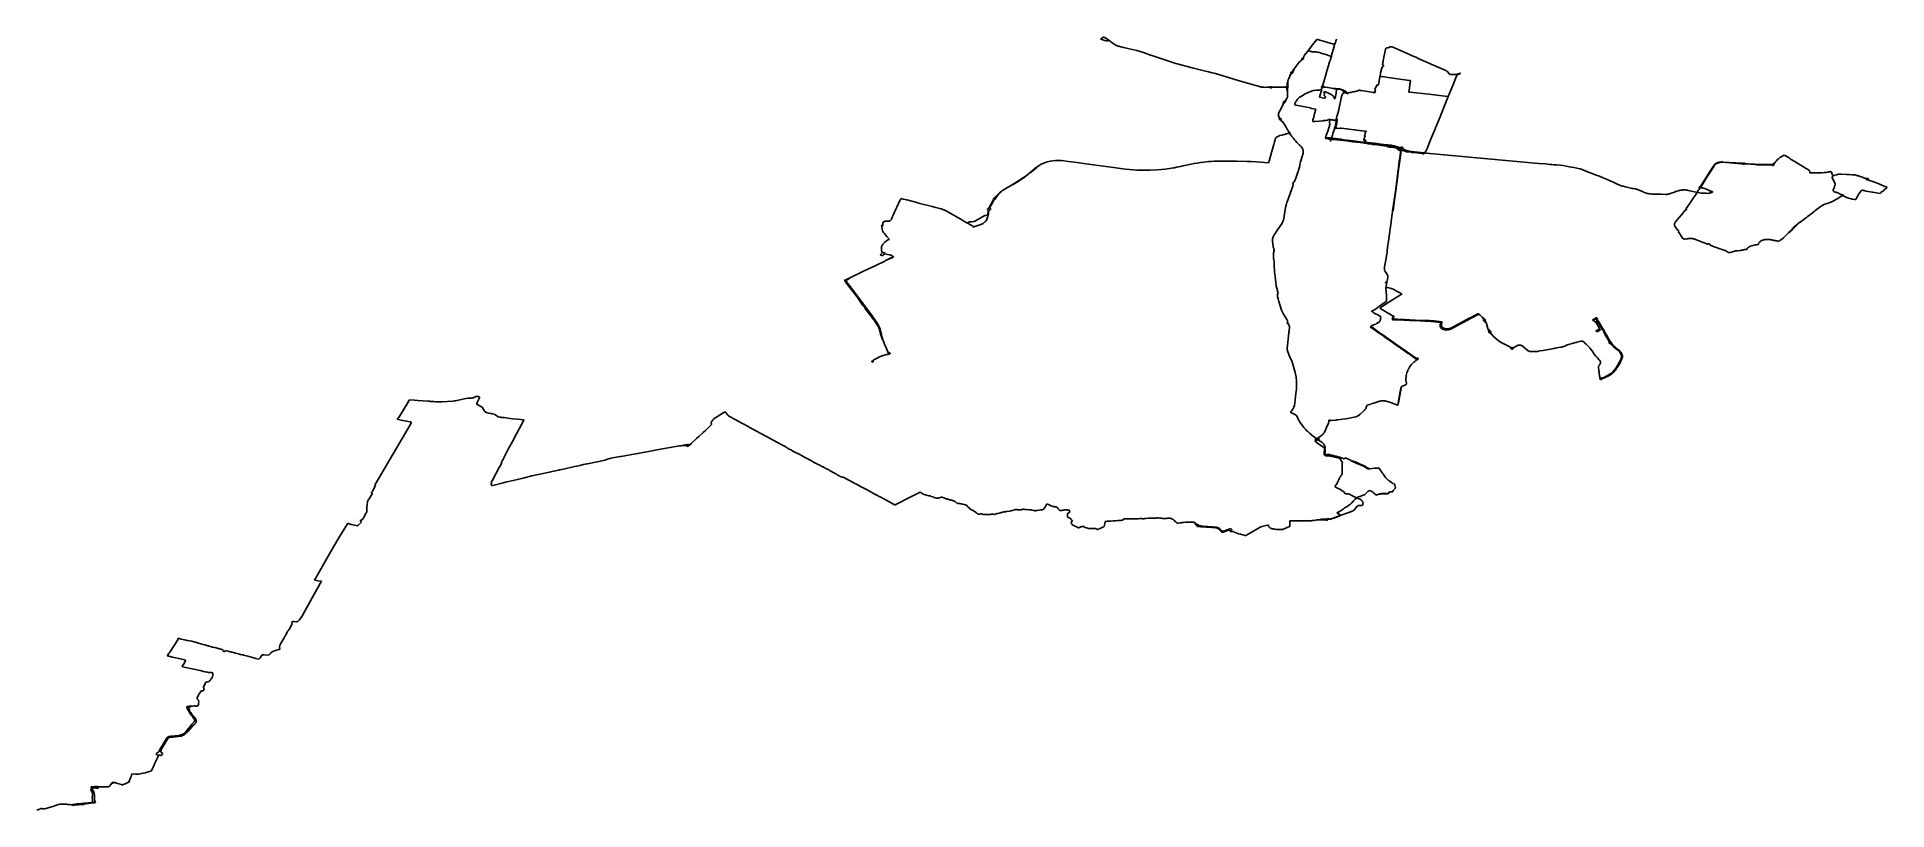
# Model space of a CAD drawing. Header units: inches. Extents: x 5.105 to 5.494, y 52.092 to 52.254.
import ezdxf

# ---------------------------------------------------------------- set-up
doc = ezdxf.new("R2010")
doc.units = ezdxf.units.IN
doc.header["$MEASUREMENT"] = 0

msp = doc.modelspace()

# ---------------------------------------------------------------- linework, layer by layer
for points in [[(5.3283, 52.25382), (5.32851, 52.25398), (5.32877, 52.25418)], [(5.3283, 52.25382), (5.32851, 52.25398), (5.32877, 52.25418)], [(5.33003, 52.25358), (5.32995, 52.25355), (5.32978, 52.25349), (5.32946, 52.25347), (5.3292, 52.25352), (5.32834, 52.2538), (5.3283, 52.25382)], [(5.33003, 52.25358), (5.32995, 52.25355), (5.32978, 52.25349), (5.32946, 52.25347), (5.3292, 52.25352), (5.32834, 52.2538), (5.3283, 52.25382)], [(5.32877, 52.25418), (5.32892, 52.25428)], [(5.33003, 52.25358), (5.33, 52.25361), (5.32992, 52.25367), (5.32935, 52.25407), (5.32917, 52.25419), (5.32906, 52.25424), (5.32892, 52.25428)], [(5.33296, 52.25213), (5.33251, 52.25223), (5.33215, 52.25232), (5.332, 52.25235), (5.3319, 52.25238), (5.33179, 52.25242), (5.3317, 52.25246), (5.33159, 52.25251), (5.33151, 52.25256), (5.33077, 52.25307), (5.33003, 52.25358)], [(5.33296, 52.25213), (5.33251, 52.25223), (5.33215, 52.25232), (5.332, 52.25235), (5.3319, 52.25238), (5.33179, 52.25242), (5.3317, 52.25246), (5.33159, 52.25251), (5.33151, 52.25256), (5.33077, 52.25307), (5.33003, 52.25358)], [(5.33296, 52.25213), (5.33251, 52.25223), (5.33215, 52.25232), (5.332, 52.25235), (5.3319, 52.25238), (5.33179, 52.25242), (5.3317, 52.25246), (5.33159, 52.25251), (5.33151, 52.25256), (5.33077, 52.25307), (5.33003, 52.25358)], [(5.33404, 52.25188), (5.33321, 52.25207), (5.33313, 52.25209), (5.33296, 52.25213)], [(5.33404, 52.25188), (5.33321, 52.25207), (5.33313, 52.25209), (5.33296, 52.25213)], [(5.33404, 52.25188), (5.33321, 52.25207), (5.33313, 52.25209), (5.33296, 52.25213)], [(5.35448, 52.24598), (5.35247, 52.24659), (5.35181, 52.24677), (5.35099, 52.24698), (5.34979, 52.24727), (5.34788, 52.24775), (5.34416, 52.24869), (5.34163, 52.24954), (5.33909, 52.2504), (5.33884, 52.25049), (5.33736, 52.25101), (5.33667, 52.25126), (5.33593, 52.25143), (5.33404, 52.25188)], [(5.35448, 52.24598), (5.35247, 52.24659), (5.35181, 52.24677), (5.35099, 52.24698), (5.34979, 52.24727), (5.34788, 52.24775), (5.34416, 52.24869), (5.34163, 52.24954), (5.33909, 52.2504), (5.33884, 52.25049), (5.33736, 52.25101), (5.33667, 52.25126), (5.33593, 52.25143), (5.33404, 52.25188)], [(5.35448, 52.24598), (5.35247, 52.24659), (5.35181, 52.24677), (5.35099, 52.24698), (5.34979, 52.24727), (5.34788, 52.24775), (5.34416, 52.24869), (5.34163, 52.24954), (5.33909, 52.2504), (5.33884, 52.25049), (5.33736, 52.25101), (5.33667, 52.25126), (5.33593, 52.25143), (5.33404, 52.25188)], [(5.37195, 52.25141), (5.37207, 52.25156), (5.37283, 52.25257), (5.37287, 52.25263), (5.37376, 52.25378)], [(5.37195, 52.25141), (5.37207, 52.25156), (5.37283, 52.25257), (5.37287, 52.25263), (5.37376, 52.25378)], [(5.37195, 52.25141), (5.37207, 52.25156), (5.37283, 52.25257), (5.37287, 52.25263), (5.37376, 52.25378)], [(5.37195, 52.25141), (5.37207, 52.25156), (5.37283, 52.25257), (5.37287, 52.25263), (5.37376, 52.25378)], [(5.37195, 52.25141), (5.37207, 52.25156), (5.37283, 52.25257), (5.37287, 52.25263), (5.37376, 52.25378)], [(5.37195, 52.25141), (5.37207, 52.25156), (5.37283, 52.25257), (5.37287, 52.25263), (5.37376, 52.25378)], [(5.37195, 52.25141), (5.37207, 52.25156), (5.37283, 52.25257), (5.37287, 52.25263), (5.37376, 52.25378)], [(5.376, 52.25315), (5.37591, 52.25317), (5.37444, 52.25359), (5.37399, 52.25372), (5.37376, 52.25378)], [(5.376, 52.25315), (5.37591, 52.25317), (5.37444, 52.25359), (5.37399, 52.25372), (5.37376, 52.25378)], [(5.376, 52.25315), (5.37591, 52.25317), (5.37444, 52.25359), (5.37399, 52.25372), (5.37376, 52.25378)], [(5.376, 52.25315), (5.37591, 52.25317), (5.37444, 52.25359), (5.37399, 52.25372), (5.37376, 52.25378)], [(5.376, 52.25315), (5.37591, 52.25317), (5.37444, 52.25359), (5.37399, 52.25372), (5.37376, 52.25378)], [(5.376, 52.25315), (5.37591, 52.25317), (5.37444, 52.25359), (5.37399, 52.25372), (5.37376, 52.25378)], [(5.376, 52.25315), (5.37591, 52.25317), (5.37444, 52.25359), (5.37399, 52.25372), (5.37376, 52.25378)], [(5.37749, 52.25272), (5.37736, 52.25276), (5.37716, 52.25283), (5.37686, 52.2529), (5.37661, 52.25298), (5.37635, 52.25305), (5.376, 52.25315)], [(5.37749, 52.25272), (5.37736, 52.25276), (5.37716, 52.25283), (5.37686, 52.2529), (5.37661, 52.25298), (5.37635, 52.25305), (5.376, 52.25315)], [(5.37749, 52.25272), (5.37736, 52.25276), (5.37716, 52.25283), (5.37686, 52.2529), (5.37661, 52.25298), (5.37635, 52.25305), (5.376, 52.25315)], [(5.37749, 52.25272), (5.37736, 52.25276), (5.37716, 52.25283), (5.37686, 52.2529), (5.37661, 52.25298), (5.37635, 52.25305), (5.376, 52.25315)], [(5.37749, 52.25272), (5.37736, 52.25276), (5.37716, 52.25283), (5.37686, 52.2529), (5.37661, 52.25298), (5.37635, 52.25305), (5.376, 52.25315)], [(5.37749, 52.25272), (5.37736, 52.25276), (5.37716, 52.25283), (5.37686, 52.2529), (5.37661, 52.25298), (5.37635, 52.25305), (5.376, 52.25315)], [(5.37749, 52.25272), (5.37736, 52.25276), (5.37716, 52.25283), (5.37686, 52.2529), (5.37661, 52.25298), (5.37635, 52.25305), (5.376, 52.25315)], [(5.37714, 52.2513), (5.37717, 52.25142), (5.37721, 52.25156), (5.37736, 52.25207), (5.37741, 52.25225), (5.37744, 52.25237), (5.37745, 52.2525), (5.37749, 52.25272)], [(5.37714, 52.2513), (5.37717, 52.25142), (5.37721, 52.25156), (5.37736, 52.25207), (5.37741, 52.25225), (5.37744, 52.25237), (5.37745, 52.2525), (5.37749, 52.25272)], [(5.37714, 52.2513), (5.37717, 52.25142), (5.37721, 52.25156), (5.37736, 52.25207), (5.37741, 52.25225), (5.37744, 52.25237), (5.37745, 52.2525), (5.37749, 52.25272)], [(5.37714, 52.2513), (5.37717, 52.25142), (5.37721, 52.25156), (5.37736, 52.25207), (5.37741, 52.25225), (5.37744, 52.25237), (5.37745, 52.2525), (5.37749, 52.25272)], [(5.37714, 52.2513), (5.37717, 52.25142), (5.37721, 52.25156), (5.37736, 52.25207), (5.37741, 52.25225), (5.37744, 52.25237), (5.37745, 52.2525), (5.37749, 52.25272)], [(5.37714, 52.2513), (5.37717, 52.25142), (5.37721, 52.25156), (5.37736, 52.25207), (5.37741, 52.25225), (5.37744, 52.25237), (5.37745, 52.2525), (5.37749, 52.25272)], [(5.37714, 52.2513), (5.37717, 52.25142), (5.37721, 52.25156), (5.37736, 52.25207), (5.37741, 52.25225), (5.37744, 52.25237), (5.37745, 52.2525), (5.37749, 52.25272)], [(5.37714, 52.2513), (5.37717, 52.25142), (5.37721, 52.25156), (5.37736, 52.25207), (5.37741, 52.25225), (5.37744, 52.25237), (5.37745, 52.2525), (5.37749, 52.25272)], [(5.37714, 52.2513), (5.37717, 52.25142), (5.37721, 52.25156), (5.37736, 52.25207), (5.37741, 52.25225), (5.37744, 52.25237), (5.37745, 52.2525), (5.37749, 52.25272)], [(5.37757, 52.25275), (5.37749, 52.25272)], [(5.37757, 52.25275), (5.37749, 52.25272)], [(5.37757, 52.25275), (5.37759, 52.25279), (5.37772, 52.25318)], [(5.37757, 52.25275), (5.37759, 52.25279), (5.37772, 52.25318)], [(5.37772, 52.25318), (5.37778, 52.25334), (5.37781, 52.25345), (5.37783, 52.25359), (5.37784, 52.25364), (5.3779, 52.25377), (5.37792, 52.25381)], [(5.37772, 52.25318), (5.37778, 52.25334), (5.37781, 52.25345), (5.37783, 52.25359), (5.37784, 52.25364), (5.3779, 52.25377), (5.37792, 52.25381)], [(5.3901, 52.25203), (5.39007, 52.25203), (5.39, 52.25205), (5.38978, 52.25211), (5.38953, 52.25218), (5.38946, 52.25219), (5.38938, 52.25221), (5.38932, 52.25221), (5.38928, 52.25221), (5.3892, 52.25221), (5.38916, 52.2522), (5.38909, 52.25218), (5.38906, 52.25217), (5.38901, 52.25214), (5.38896, 52.2521), (5.38891, 52.25207), (5.38885, 52.25204), (5.38881, 52.25203), (5.38873, 52.25202), (5.38861, 52.252), (5.38846, 52.25198), (5.38842, 52.25197), (5.38838, 52.25195), (5.38836, 52.25193), (5.38832, 52.25188), (5.38825, 52.25175), (5.38823, 52.2517), (5.38816, 52.25134), (5.3881, 52.25105), (5.38789, 52.25002), (5.38772, 52.2492), (5.38768, 52.24899), (5.38763, 52.24872), (5.38759, 52.24852), (5.38759, 52.24849), (5.38759, 52.24846), (5.3876, 52.24845), (5.38762, 52.24843), (5.38764, 52.24841), (5.38769, 52.24838), (5.38774, 52.24835), (5.38778, 52.24833), (5.38781, 52.2483), (5.38782, 52.24827), (5.38781, 52.24822), (5.38781, 52.24819), (5.38781, 52.24818), (5.3878, 52.24816), (5.38779, 52.24814), (5.38777, 52.24813), (5.38774, 52.2481), (5.38768, 52.24805), (5.38758, 52.24799), (5.38755, 52.24798), (5.38753, 52.24796), (5.38752, 52.24794), (5.38751, 52.24791), (5.38738, 52.2475), (5.38733, 52.24733), (5.38731, 52.24725), (5.38728, 52.24714), (5.3872, 52.24672), (5.38707, 52.24608)], [(5.3901, 52.25203), (5.39329, 52.2506), (5.39355, 52.25048), (5.39475, 52.24995), (5.39484, 52.2499), (5.39509, 52.24979), (5.40103, 52.24715), (5.40121, 52.24703), (5.40131, 52.24694), (5.40142, 52.24681), (5.40153, 52.24663), (5.40161, 52.24652), (5.40173, 52.24646), (5.40186, 52.24642), (5.40204, 52.2464), (5.40254, 52.24638), (5.40266, 52.24638), (5.4027, 52.24639), (5.40288, 52.2464), (5.40299, 52.24641), (5.40308, 52.24642), (5.40317, 52.24643), (5.40326, 52.24644), (5.40335, 52.24647), (5.40346, 52.24651), (5.40378, 52.24663), (5.40389, 52.24667), (5.40395, 52.24669)], [(5.36905, 52.24762), (5.37009, 52.24898), (5.37024, 52.24911), (5.37039, 52.24924), (5.37051, 52.24935), (5.37057, 52.24941), (5.37064, 52.24951), (5.3707, 52.24959)], [(5.36905, 52.24762), (5.37009, 52.24898), (5.37024, 52.24911), (5.37039, 52.24924), (5.37051, 52.24935), (5.37057, 52.24941), (5.37064, 52.24951), (5.3707, 52.24959)], [(5.36905, 52.24762), (5.37009, 52.24898), (5.37024, 52.24911), (5.37039, 52.24924), (5.37051, 52.24935), (5.37057, 52.24941), (5.37064, 52.24951), (5.3707, 52.24959)], [(5.36905, 52.24762), (5.37009, 52.24898), (5.37024, 52.24911), (5.37039, 52.24924), (5.37051, 52.24935), (5.37057, 52.24941), (5.37064, 52.24951), (5.3707, 52.24959)], [(5.36905, 52.24762), (5.37009, 52.24898), (5.37024, 52.24911), (5.37039, 52.24924), (5.37051, 52.24935), (5.37057, 52.24941), (5.37064, 52.24951), (5.3707, 52.24959)], [(5.36905, 52.24762), (5.37009, 52.24898), (5.37024, 52.24911), (5.37039, 52.24924), (5.37051, 52.24935), (5.37057, 52.24941), (5.37064, 52.24951), (5.3707, 52.24959)], [(5.36905, 52.24762), (5.37009, 52.24898), (5.37024, 52.24911), (5.37039, 52.24924), (5.37051, 52.24935), (5.37057, 52.24941), (5.37064, 52.24951), (5.3707, 52.24959)], [(5.36905, 52.24762), (5.37009, 52.24898), (5.37024, 52.24911), (5.37039, 52.24924), (5.37051, 52.24935), (5.37057, 52.24941), (5.37064, 52.24951), (5.3707, 52.24959)], [(5.36905, 52.24762), (5.37009, 52.24898), (5.37024, 52.24911), (5.37039, 52.24924), (5.37051, 52.24935), (5.37057, 52.24941), (5.37064, 52.24951), (5.3707, 52.24959)], [(5.36905, 52.24762), (5.37009, 52.24898), (5.37024, 52.24911), (5.37039, 52.24924), (5.37051, 52.24935), (5.37057, 52.24941), (5.37064, 52.24951), (5.3707, 52.24959)], [(5.37087, 52.2498), (5.37084, 52.24981), (5.37081, 52.24981), (5.37077, 52.24981), (5.37074, 52.24981), (5.37071, 52.2498), (5.37068, 52.24979), (5.37065, 52.24978), (5.37063, 52.24976), (5.37061, 52.24974), (5.3706, 52.24971), (5.3706, 52.24968), (5.37061, 52.24965), (5.37063, 52.24963), (5.37066, 52.2496), (5.3707, 52.24959)], [(5.37087, 52.2498), (5.37084, 52.24981), (5.37081, 52.24981), (5.37077, 52.24981), (5.37074, 52.24981), (5.37071, 52.2498), (5.37068, 52.24979), (5.37065, 52.24978), (5.37063, 52.24976), (5.37061, 52.24974), (5.3706, 52.24971), (5.3706, 52.24968), (5.37061, 52.24965), (5.37063, 52.24963), (5.37066, 52.2496), (5.3707, 52.24959)], [(5.37087, 52.2498), (5.37084, 52.24981), (5.37081, 52.24981), (5.37077, 52.24981), (5.37074, 52.24981), (5.37071, 52.2498), (5.37068, 52.24979), (5.37065, 52.24978), (5.37063, 52.24976), (5.37061, 52.24974), (5.3706, 52.24971), (5.3706, 52.24968), (5.37061, 52.24965), (5.37063, 52.24963), (5.37066, 52.2496), (5.3707, 52.24959)], [(5.37087, 52.2498), (5.37084, 52.24981), (5.37081, 52.24981), (5.37077, 52.24981), (5.37074, 52.24981), (5.37071, 52.2498), (5.37068, 52.24979), (5.37065, 52.24978), (5.37063, 52.24976), (5.37061, 52.24974), (5.3706, 52.24971), (5.3706, 52.24968), (5.37061, 52.24965), (5.37063, 52.24963), (5.37066, 52.2496), (5.3707, 52.24959)], [(5.37087, 52.2498), (5.37084, 52.24981), (5.37081, 52.24981), (5.37077, 52.24981), (5.37074, 52.24981), (5.37071, 52.2498), (5.37068, 52.24979), (5.37065, 52.24978), (5.37063, 52.24976), (5.37061, 52.24974), (5.3706, 52.24971), (5.3706, 52.24968), (5.37061, 52.24965), (5.37063, 52.24963), (5.37066, 52.2496), (5.3707, 52.24959)], [(5.37087, 52.2498), (5.37084, 52.24981), (5.37081, 52.24981), (5.37077, 52.24981), (5.37074, 52.24981), (5.37071, 52.2498), (5.37068, 52.24979), (5.37065, 52.24978), (5.37063, 52.24976), (5.37061, 52.24974), (5.3706, 52.24971), (5.3706, 52.24968), (5.37061, 52.24965), (5.37063, 52.24963), (5.37066, 52.2496), (5.3707, 52.24959)], [(5.3707, 52.24959), (5.37075, 52.24958), (5.37079, 52.24957), (5.37083, 52.24958), (5.37087, 52.24959), (5.37091, 52.2496), (5.37094, 52.24962), (5.37097, 52.24964), (5.37098, 52.24966), (5.37099, 52.24969), (5.37099, 52.24971), (5.37098, 52.24973), (5.37096, 52.24976), (5.37094, 52.24978), (5.37091, 52.24979), (5.37087, 52.2498)], [(5.3707, 52.24959), (5.37075, 52.24958), (5.37079, 52.24957), (5.37083, 52.24958), (5.37087, 52.24959), (5.37091, 52.2496), (5.37094, 52.24962), (5.37097, 52.24964), (5.37098, 52.24966), (5.37099, 52.24969), (5.37099, 52.24971), (5.37098, 52.24973), (5.37096, 52.24976), (5.37094, 52.24978), (5.37091, 52.24979), (5.37087, 52.2498)], [(5.3707, 52.24959), (5.37075, 52.24958), (5.37079, 52.24957), (5.37083, 52.24958), (5.37087, 52.24959), (5.37091, 52.2496), (5.37094, 52.24962), (5.37097, 52.24964), (5.37098, 52.24966), (5.37099, 52.24969), (5.37099, 52.24971), (5.37098, 52.24973), (5.37096, 52.24976), (5.37094, 52.24978), (5.37091, 52.24979), (5.37087, 52.2498)], [(5.3707, 52.24959), (5.37075, 52.24958), (5.37079, 52.24957), (5.37083, 52.24958), (5.37087, 52.24959), (5.37091, 52.2496), (5.37094, 52.24962), (5.37097, 52.24964), (5.37098, 52.24966), (5.37099, 52.24969), (5.37099, 52.24971), (5.37098, 52.24973), (5.37096, 52.24976), (5.37094, 52.24978), (5.37091, 52.24979), (5.37087, 52.2498)], [(5.37087, 52.2498), (5.37092, 52.24987), (5.37099, 52.24997), (5.37102, 52.25004), (5.37103, 52.2501), (5.37104, 52.25017), (5.37107, 52.25023), (5.37113, 52.25034)], [(5.37087, 52.2498), (5.37092, 52.24987), (5.37099, 52.24997), (5.37102, 52.25004), (5.37103, 52.2501), (5.37104, 52.25017), (5.37107, 52.25023), (5.37113, 52.25034)], [(5.37087, 52.2498), (5.37092, 52.24987), (5.37099, 52.24997), (5.37102, 52.25004), (5.37103, 52.2501), (5.37104, 52.25017), (5.37107, 52.25023), (5.37113, 52.25034)], [(5.37087, 52.2498), (5.37092, 52.24987), (5.37099, 52.24997), (5.37102, 52.25004), (5.37103, 52.2501), (5.37104, 52.25017), (5.37107, 52.25023), (5.37113, 52.25034)], [(5.37087, 52.2498), (5.37092, 52.24987), (5.37099, 52.24997), (5.37102, 52.25004), (5.37103, 52.2501), (5.37104, 52.25017), (5.37107, 52.25023), (5.37113, 52.25034)], [(5.37087, 52.2498), (5.37092, 52.24987), (5.37099, 52.24997), (5.37102, 52.25004), (5.37103, 52.2501), (5.37104, 52.25017), (5.37107, 52.25023), (5.37113, 52.25034)], [(5.37087, 52.2498), (5.37092, 52.24987), (5.37099, 52.24997), (5.37102, 52.25004), (5.37103, 52.2501), (5.37104, 52.25017), (5.37107, 52.25023), (5.37113, 52.25034)], [(5.37087, 52.2498), (5.37092, 52.24987), (5.37099, 52.24997), (5.37102, 52.25004), (5.37103, 52.2501), (5.37104, 52.25017), (5.37107, 52.25023), (5.37113, 52.25034)], [(5.37087, 52.2498), (5.37092, 52.24987), (5.37099, 52.24997), (5.37102, 52.25004), (5.37103, 52.2501), (5.37104, 52.25017), (5.37107, 52.25023), (5.37113, 52.25034)], [(5.37087, 52.2498), (5.37092, 52.24987), (5.37099, 52.24997), (5.37102, 52.25004), (5.37103, 52.2501), (5.37104, 52.25017), (5.37107, 52.25023), (5.37113, 52.25034)], [(5.37113, 52.25034), (5.37121, 52.25044), (5.37181, 52.25123), (5.37186, 52.25129), (5.37195, 52.25141)], [(5.37113, 52.25034), (5.37121, 52.25044), (5.37181, 52.25123), (5.37186, 52.25129), (5.37195, 52.25141)], [(5.37113, 52.25034), (5.37121, 52.25044), (5.37181, 52.25123), (5.37186, 52.25129), (5.37195, 52.25141)], [(5.37113, 52.25034), (5.37121, 52.25044), (5.37181, 52.25123), (5.37186, 52.25129), (5.37195, 52.25141)], [(5.37113, 52.25034), (5.37121, 52.25044), (5.37181, 52.25123), (5.37186, 52.25129), (5.37195, 52.25141)], [(5.37113, 52.25034), (5.37121, 52.25044), (5.37181, 52.25123), (5.37186, 52.25129), (5.37195, 52.25141)], [(5.37113, 52.25034), (5.37121, 52.25044), (5.37181, 52.25123), (5.37186, 52.25129), (5.37195, 52.25141)], [(5.37113, 52.25034), (5.37121, 52.25044), (5.37181, 52.25123), (5.37186, 52.25129), (5.37195, 52.25141)], [(5.37113, 52.25034), (5.37121, 52.25044), (5.37181, 52.25123), (5.37186, 52.25129), (5.37195, 52.25141)], [(5.37113, 52.25034), (5.37121, 52.25044), (5.37181, 52.25123), (5.37186, 52.25129), (5.37195, 52.25141)], [(5.37346, 52.25114), (5.37326, 52.25114), (5.37307, 52.25115), (5.37295, 52.25116), (5.37287, 52.25117), (5.37278, 52.25119), (5.37266, 52.25121), (5.37255, 52.25123), (5.3724, 52.25128), (5.37224, 52.25133), (5.37222, 52.25133), (5.37217, 52.25134), (5.37195, 52.25141)], [(5.37346, 52.25114), (5.37326, 52.25114), (5.37307, 52.25115), (5.37295, 52.25116), (5.37287, 52.25117), (5.37278, 52.25119), (5.37266, 52.25121), (5.37255, 52.25123), (5.3724, 52.25128), (5.37224, 52.25133), (5.37222, 52.25133), (5.37217, 52.25134), (5.37195, 52.25141)], [(5.37346, 52.25114), (5.37326, 52.25114), (5.37307, 52.25115), (5.37295, 52.25116), (5.37287, 52.25117), (5.37278, 52.25119), (5.37266, 52.25121), (5.37255, 52.25123), (5.3724, 52.25128), (5.37224, 52.25133), (5.37222, 52.25133), (5.37217, 52.25134), (5.37195, 52.25141)], [(5.37346, 52.25114), (5.37369, 52.25113)], [(5.37346, 52.25114), (5.37369, 52.25113)], [(5.37346, 52.25114), (5.37369, 52.25113)], [(5.37684, 52.25023), (5.37668, 52.25027), (5.37617, 52.25041), (5.37609, 52.25044), (5.37568, 52.25059), (5.37516, 52.25075), (5.37507, 52.25077), (5.37432, 52.25099), (5.37387, 52.25111), (5.37377, 52.25112), (5.37369, 52.25113)], [(5.37684, 52.25023), (5.37668, 52.25027), (5.37617, 52.25041), (5.37609, 52.25044), (5.37568, 52.25059), (5.37516, 52.25075), (5.37507, 52.25077), (5.37432, 52.25099), (5.37387, 52.25111), (5.37377, 52.25112), (5.37369, 52.25113)], [(5.37684, 52.25023), (5.37668, 52.25027), (5.37617, 52.25041), (5.37609, 52.25044), (5.37568, 52.25059), (5.37516, 52.25075), (5.37507, 52.25077), (5.37432, 52.25099), (5.37387, 52.25111), (5.37377, 52.25112), (5.37369, 52.25113)], [(5.37499, 52.2441), (5.37503, 52.24424), (5.37523, 52.24488), (5.37545, 52.24563), (5.37572, 52.24654), (5.37573, 52.24659), (5.37574, 52.24663), (5.37575, 52.24665), (5.37597, 52.24736), (5.37626, 52.24832)], [(5.37499, 52.2441), (5.37503, 52.24424), (5.37523, 52.24488), (5.37545, 52.24563), (5.37572, 52.24654), (5.37573, 52.24659), (5.37574, 52.24663), (5.37575, 52.24665), (5.37597, 52.24736), (5.37626, 52.24832)], [(5.37499, 52.2441), (5.37503, 52.24424), (5.37523, 52.24488), (5.37545, 52.24563), (5.37572, 52.24654), (5.37573, 52.24659), (5.37574, 52.24663), (5.37575, 52.24665), (5.37597, 52.24736), (5.37626, 52.24832)], [(5.37499, 52.2441), (5.37503, 52.24424), (5.37523, 52.24488), (5.37545, 52.24563), (5.37572, 52.24654), (5.37573, 52.24659), (5.37574, 52.24663), (5.37575, 52.24665), (5.37597, 52.24736), (5.37626, 52.24832)], [(5.37499, 52.2441), (5.37503, 52.24424), (5.37523, 52.24488), (5.37545, 52.24563), (5.37572, 52.24654), (5.37573, 52.24659), (5.37574, 52.24663), (5.37575, 52.24665), (5.37597, 52.24736), (5.37626, 52.24832)], [(5.37499, 52.2441), (5.37503, 52.24424), (5.37523, 52.24488), (5.37545, 52.24563), (5.37572, 52.24654), (5.37573, 52.24659), (5.37574, 52.24663), (5.37575, 52.24665), (5.37597, 52.24736), (5.37626, 52.24832)], [(5.37499, 52.2441), (5.37503, 52.24424), (5.37523, 52.24488), (5.37545, 52.24563), (5.37572, 52.24654), (5.37573, 52.24659), (5.37574, 52.24663), (5.37575, 52.24665), (5.37597, 52.24736), (5.37626, 52.24832)], [(5.37499, 52.2441), (5.37503, 52.24424), (5.37523, 52.24488), (5.37545, 52.24563), (5.37572, 52.24654), (5.37573, 52.24659), (5.37574, 52.24663), (5.37575, 52.24665), (5.37597, 52.24736), (5.37626, 52.24832)], [(5.37499, 52.2441), (5.37503, 52.24424), (5.37523, 52.24488), (5.37545, 52.24563), (5.37572, 52.24654), (5.37573, 52.24659), (5.37574, 52.24663), (5.37575, 52.24665), (5.37597, 52.24736), (5.37626, 52.24832)], [(5.37499, 52.2441), (5.37503, 52.24424), (5.37523, 52.24488), (5.37545, 52.24563), (5.37572, 52.24654), (5.37573, 52.24659), (5.37574, 52.24663), (5.37575, 52.24665), (5.37597, 52.24736), (5.37626, 52.24832)], [(5.37499, 52.2441), (5.37503, 52.24424), (5.37523, 52.24488), (5.37545, 52.24563), (5.37572, 52.24654), (5.37573, 52.24659), (5.37574, 52.24663), (5.37575, 52.24665), (5.37597, 52.24736), (5.37626, 52.24832)], [(5.37499, 52.2441), (5.37503, 52.24424), (5.37523, 52.24488), (5.37545, 52.24563), (5.37572, 52.24654), (5.37573, 52.24659), (5.37574, 52.24663), (5.37575, 52.24665), (5.37597, 52.24736), (5.37626, 52.24832)], [(5.37626, 52.24832), (5.37628, 52.24842), (5.37632, 52.24854), (5.37633, 52.24856), (5.37647, 52.24907), (5.37652, 52.24922), (5.37655, 52.24932), (5.37684, 52.25023)], [(5.37626, 52.24832), (5.37628, 52.24842), (5.37632, 52.24854), (5.37633, 52.24856), (5.37647, 52.24907), (5.37652, 52.24922), (5.37655, 52.24932), (5.37684, 52.25023)], [(5.37626, 52.24832), (5.37628, 52.24842), (5.37632, 52.24854), (5.37633, 52.24856), (5.37647, 52.24907), (5.37652, 52.24922), (5.37655, 52.24932), (5.37684, 52.25023)], [(5.37626, 52.24832), (5.37628, 52.24842), (5.37632, 52.24854), (5.37633, 52.24856), (5.37647, 52.24907), (5.37652, 52.24922), (5.37655, 52.24932), (5.37684, 52.25023)], [(5.37626, 52.24832), (5.37628, 52.24842), (5.37632, 52.24854), (5.37633, 52.24856), (5.37647, 52.24907), (5.37652, 52.24922), (5.37655, 52.24932), (5.37684, 52.25023)], [(5.37626, 52.24832), (5.37628, 52.24842), (5.37632, 52.24854), (5.37633, 52.24856), (5.37647, 52.24907), (5.37652, 52.24922), (5.37655, 52.24932), (5.37684, 52.25023)], [(5.37626, 52.24832), (5.37628, 52.24842), (5.37632, 52.24854), (5.37633, 52.24856), (5.37647, 52.24907), (5.37652, 52.24922), (5.37655, 52.24932), (5.37684, 52.25023)], [(5.37626, 52.24832), (5.37628, 52.24842), (5.37632, 52.24854), (5.37633, 52.24856), (5.37647, 52.24907), (5.37652, 52.24922), (5.37655, 52.24932), (5.37684, 52.25023)], [(5.37626, 52.24832), (5.37628, 52.24842), (5.37632, 52.24854), (5.37633, 52.24856), (5.37647, 52.24907), (5.37652, 52.24922), (5.37655, 52.24932), (5.37684, 52.25023)], [(5.37626, 52.24832), (5.37628, 52.24842), (5.37632, 52.24854), (5.37633, 52.24856), (5.37647, 52.24907), (5.37652, 52.24922), (5.37655, 52.24932), (5.37684, 52.25023)], [(5.37626, 52.24832), (5.37628, 52.24842), (5.37632, 52.24854), (5.37633, 52.24856), (5.37647, 52.24907), (5.37652, 52.24922), (5.37655, 52.24932), (5.37684, 52.25023)], [(5.37626, 52.24832), (5.37628, 52.24842), (5.37632, 52.24854), (5.37633, 52.24856), (5.37647, 52.24907), (5.37652, 52.24922), (5.37655, 52.24932), (5.37684, 52.25023)], [(5.37684, 52.25023), (5.37697, 52.25071), (5.37709, 52.25113), (5.37714, 52.2513)], [(5.37684, 52.25023), (5.37697, 52.25071), (5.37709, 52.25113), (5.37714, 52.2513)], [(5.37684, 52.25023), (5.37697, 52.25071), (5.37709, 52.25113), (5.37714, 52.2513)], [(5.37684, 52.25023), (5.37697, 52.25071), (5.37709, 52.25113), (5.37714, 52.2513)], [(5.37684, 52.25023), (5.37697, 52.25071), (5.37709, 52.25113), (5.37714, 52.2513)], [(5.37684, 52.25023), (5.37697, 52.25071), (5.37709, 52.25113), (5.37714, 52.2513)], [(5.37684, 52.25023), (5.37697, 52.25071), (5.37709, 52.25113), (5.37714, 52.2513)], [(5.37684, 52.25023), (5.37697, 52.25071), (5.37709, 52.25113), (5.37714, 52.2513)], [(5.37684, 52.25023), (5.37697, 52.25071), (5.37709, 52.25113), (5.37714, 52.2513)], [(5.35448, 52.24598), (5.357, 52.24523), (5.35971, 52.24442), (5.3617, 52.24384), (5.36175, 52.24382), (5.36184, 52.24382), (5.36193, 52.2438), (5.36206, 52.24377), (5.36222, 52.24374), (5.36229, 52.24373), (5.36235, 52.24372), (5.36247, 52.24371), (5.36261, 52.2437), (5.36273, 52.2437), (5.36299, 52.24369), (5.36326, 52.2437), (5.36379, 52.2437), (5.36392, 52.2437)], [(5.35448, 52.24598), (5.357, 52.24523), (5.35971, 52.24442), (5.3617, 52.24384), (5.36175, 52.24382), (5.36184, 52.24382), (5.36193, 52.2438), (5.36206, 52.24377), (5.36222, 52.24374), (5.36229, 52.24373), (5.36235, 52.24372), (5.36247, 52.24371), (5.36261, 52.2437), (5.36273, 52.2437), (5.36299, 52.24369), (5.36326, 52.2437), (5.36379, 52.2437), (5.36392, 52.2437)], [(5.35448, 52.24598), (5.357, 52.24523), (5.35971, 52.24442), (5.3617, 52.24384), (5.36175, 52.24382), (5.36184, 52.24382), (5.36193, 52.2438), (5.36206, 52.24377), (5.36222, 52.24374), (5.36229, 52.24373), (5.36235, 52.24372), (5.36247, 52.24371), (5.36261, 52.2437), (5.36273, 52.2437), (5.36299, 52.24369), (5.36326, 52.2437), (5.36379, 52.2437), (5.36392, 52.2437)], [(5.36767, 52.2449), (5.36763, 52.24481), (5.36753, 52.24444), (5.36752, 52.24396), (5.36753, 52.24384)], [(5.36767, 52.2449), (5.36763, 52.24481), (5.36753, 52.24444), (5.36752, 52.24396), (5.36753, 52.24384)], [(5.36767, 52.2449), (5.36763, 52.24481), (5.36753, 52.24444), (5.36752, 52.24396), (5.36753, 52.24384)], [(5.36767, 52.2449), (5.36763, 52.24481), (5.36753, 52.24444), (5.36752, 52.24396), (5.36753, 52.24384)], [(5.36767, 52.2449), (5.36763, 52.24481), (5.36753, 52.24444), (5.36752, 52.24396), (5.36753, 52.24384)], [(5.36765, 52.24383), (5.36766, 52.24396), (5.36768, 52.24462), (5.3677, 52.2448), (5.36767, 52.2449)], [(5.36765, 52.24383), (5.36766, 52.24396), (5.36768, 52.24462), (5.3677, 52.2448), (5.36767, 52.2449)], [(5.36765, 52.24383), (5.36766, 52.24396), (5.36768, 52.24462), (5.3677, 52.2448), (5.36767, 52.2449)], [(5.36765, 52.24383), (5.36766, 52.24396), (5.36768, 52.24462), (5.3677, 52.2448), (5.36767, 52.2449)], [(5.36767, 52.2449), (5.36777, 52.24525), (5.36788, 52.24557), (5.36802, 52.24589), (5.36809, 52.24604)], [(5.36767, 52.2449), (5.36777, 52.24525), (5.36788, 52.24557), (5.36802, 52.24589), (5.36809, 52.24604)], [(5.36767, 52.2449), (5.36777, 52.24525), (5.36788, 52.24557), (5.36802, 52.24589), (5.36809, 52.24604)], [(5.36767, 52.2449), (5.36777, 52.24525), (5.36788, 52.24557), (5.36802, 52.24589), (5.36809, 52.24604)], [(5.36767, 52.2449), (5.36777, 52.24525), (5.36788, 52.24557), (5.36802, 52.24589), (5.36809, 52.24604)], [(5.36767, 52.2449), (5.36777, 52.24525), (5.36788, 52.24557), (5.36802, 52.24589), (5.36809, 52.24604)], [(5.36767, 52.2449), (5.36777, 52.24525), (5.36788, 52.24557), (5.36802, 52.24589), (5.36809, 52.24604)], [(5.36767, 52.2449), (5.36777, 52.24525), (5.36788, 52.24557), (5.36802, 52.24589), (5.36809, 52.24604)], [(5.36767, 52.2449), (5.36777, 52.24525), (5.36788, 52.24557), (5.36802, 52.24589), (5.36809, 52.24604)], [(5.36809, 52.24604), (5.3682, 52.2462), (5.36824, 52.24625), (5.36827, 52.24631), (5.3683, 52.24636), (5.36833, 52.24642), (5.36835, 52.24647), (5.36837, 52.24651), (5.36841, 52.24658), (5.36847, 52.24666), (5.36851, 52.24668)], [(5.36809, 52.24604), (5.3682, 52.2462), (5.36824, 52.24625), (5.36827, 52.24631), (5.3683, 52.24636), (5.36833, 52.24642), (5.36835, 52.24647), (5.36837, 52.24651), (5.36841, 52.24658), (5.36847, 52.24666), (5.36851, 52.24668)], [(5.36809, 52.24604), (5.3682, 52.2462), (5.36824, 52.24625), (5.36827, 52.24631), (5.3683, 52.24636), (5.36833, 52.24642), (5.36835, 52.24647), (5.36837, 52.24651), (5.36841, 52.24658), (5.36847, 52.24666), (5.36851, 52.24668)], [(5.36809, 52.24604), (5.3682, 52.2462), (5.36824, 52.24625), (5.36827, 52.24631), (5.3683, 52.24636), (5.36833, 52.24642), (5.36835, 52.24647), (5.36837, 52.24651), (5.36841, 52.24658), (5.36847, 52.24666), (5.36851, 52.24668)], [(5.36818, 52.24633), (5.36814, 52.24622), (5.36809, 52.24604)], [(5.36818, 52.24633), (5.36814, 52.24622), (5.36809, 52.24604)], [(5.36818, 52.24633), (5.36814, 52.24622), (5.36809, 52.24604)], [(5.36818, 52.24633), (5.36814, 52.24622), (5.36809, 52.24604)], [(5.36818, 52.24633), (5.36814, 52.24622), (5.36809, 52.24604)], [(5.36837, 52.24673), (5.36837, 52.24669), (5.36833, 52.24661), (5.36828, 52.24654), (5.36825, 52.24649), (5.36818, 52.24633)], [(5.36837, 52.24673), (5.36837, 52.24669), (5.36833, 52.24661), (5.36828, 52.24654), (5.36825, 52.24649), (5.36818, 52.24633)], [(5.36837, 52.24673), (5.36837, 52.24669), (5.36833, 52.24661), (5.36828, 52.24654), (5.36825, 52.24649), (5.36818, 52.24633)], [(5.36837, 52.24673), (5.36837, 52.24669), (5.36833, 52.24661), (5.36828, 52.24654), (5.36825, 52.24649), (5.36818, 52.24633)], [(5.36837, 52.24673), (5.36837, 52.24669), (5.36833, 52.24661), (5.36828, 52.24654), (5.36825, 52.24649), (5.36818, 52.24633)], [(5.36837, 52.24673), (5.36837, 52.24669), (5.36833, 52.24661), (5.36828, 52.24654), (5.36825, 52.24649), (5.36818, 52.24633)], [(5.36853, 52.24693), (5.3685, 52.24692), (5.36847, 52.24692), (5.36844, 52.24691), (5.36841, 52.2469), (5.36838, 52.24689), (5.36836, 52.24687), (5.36834, 52.24686), (5.36833, 52.24684), (5.36833, 52.24681), (5.36833, 52.2468), (5.36833, 52.24678), (5.36834, 52.24676), (5.36835, 52.24674), (5.36837, 52.24673)], [(5.36853, 52.24693), (5.3685, 52.24692), (5.36847, 52.24692), (5.36844, 52.24691), (5.36841, 52.2469), (5.36838, 52.24689), (5.36836, 52.24687), (5.36834, 52.24686), (5.36833, 52.24684), (5.36833, 52.24681), (5.36833, 52.2468), (5.36833, 52.24678), (5.36834, 52.24676), (5.36835, 52.24674), (5.36837, 52.24673)], [(5.36853, 52.24693), (5.3685, 52.24692), (5.36847, 52.24692), (5.36844, 52.24691), (5.36841, 52.2469), (5.36838, 52.24689), (5.36836, 52.24687), (5.36834, 52.24686), (5.36833, 52.24684), (5.36833, 52.24681), (5.36833, 52.2468), (5.36833, 52.24678), (5.36834, 52.24676), (5.36835, 52.24674), (5.36837, 52.24673)], [(5.36853, 52.24693), (5.3685, 52.24692), (5.36847, 52.24692), (5.36844, 52.24691), (5.36841, 52.2469), (5.36838, 52.24689), (5.36836, 52.24687), (5.36834, 52.24686), (5.36833, 52.24684), (5.36833, 52.24681), (5.36833, 52.2468), (5.36833, 52.24678), (5.36834, 52.24676), (5.36835, 52.24674), (5.36837, 52.24673)], [(5.36853, 52.24693), (5.3685, 52.24692), (5.36847, 52.24692), (5.36844, 52.24691), (5.36841, 52.2469), (5.36838, 52.24689), (5.36836, 52.24687), (5.36834, 52.24686), (5.36833, 52.24684), (5.36833, 52.24681), (5.36833, 52.2468), (5.36833, 52.24678), (5.36834, 52.24676), (5.36835, 52.24674), (5.36837, 52.24673)], [(5.36853, 52.24693), (5.3685, 52.24692), (5.36847, 52.24692), (5.36844, 52.24691), (5.36841, 52.2469), (5.36838, 52.24689), (5.36836, 52.24687), (5.36834, 52.24686), (5.36833, 52.24684), (5.36833, 52.24681), (5.36833, 52.2468), (5.36833, 52.24678), (5.36834, 52.24676), (5.36835, 52.24674), (5.36837, 52.24673)], [(5.36851, 52.24668), (5.36853, 52.24668), (5.36856, 52.24668), (5.36859, 52.24669), (5.36861, 52.2467), (5.36864, 52.2467), (5.36866, 52.24672), (5.36868, 52.24673), (5.3687, 52.24675), (5.36872, 52.24677), (5.36872, 52.24679), (5.36872, 52.24681), (5.36872, 52.24683), (5.36871, 52.24684), (5.3687, 52.24686), (5.36868, 52.24688)], [(5.36851, 52.24668), (5.36853, 52.24668), (5.36856, 52.24668), (5.36859, 52.24669), (5.36861, 52.2467), (5.36864, 52.2467), (5.36866, 52.24672), (5.36868, 52.24673), (5.3687, 52.24675), (5.36872, 52.24677), (5.36872, 52.24679), (5.36872, 52.24681), (5.36872, 52.24683), (5.36871, 52.24684), (5.3687, 52.24686), (5.36868, 52.24688)], [(5.36851, 52.24668), (5.36853, 52.24668), (5.36856, 52.24668), (5.36859, 52.24669), (5.36861, 52.2467), (5.36864, 52.2467), (5.36866, 52.24672), (5.36868, 52.24673), (5.3687, 52.24675), (5.36872, 52.24677), (5.36872, 52.24679), (5.36872, 52.24681), (5.36872, 52.24683), (5.36871, 52.24684), (5.3687, 52.24686), (5.36868, 52.24688)], [(5.36851, 52.24668), (5.36853, 52.24668), (5.36856, 52.24668), (5.36859, 52.24669), (5.36861, 52.2467), (5.36864, 52.2467), (5.36866, 52.24672), (5.36868, 52.24673), (5.3687, 52.24675), (5.36872, 52.24677), (5.36872, 52.24679), (5.36872, 52.24681), (5.36872, 52.24683), (5.36871, 52.24684), (5.3687, 52.24686), (5.36868, 52.24688)], [(5.36905, 52.24762), (5.36894, 52.2475), (5.36884, 52.24738), (5.36877, 52.24727), (5.36874, 52.24721), (5.36871, 52.24713), (5.36868, 52.24708), (5.36864, 52.24702), (5.36862, 52.24699), (5.36857, 52.24695), (5.36853, 52.24693)], [(5.36905, 52.24762), (5.36894, 52.2475), (5.36884, 52.24738), (5.36877, 52.24727), (5.36874, 52.24721), (5.36871, 52.24713), (5.36868, 52.24708), (5.36864, 52.24702), (5.36862, 52.24699), (5.36857, 52.24695), (5.36853, 52.24693)], [(5.36905, 52.24762), (5.36894, 52.2475), (5.36884, 52.24738), (5.36877, 52.24727), (5.36874, 52.24721), (5.36871, 52.24713), (5.36868, 52.24708), (5.36864, 52.24702), (5.36862, 52.24699), (5.36857, 52.24695), (5.36853, 52.24693)], [(5.36905, 52.24762), (5.36894, 52.2475), (5.36884, 52.24738), (5.36877, 52.24727), (5.36874, 52.24721), (5.36871, 52.24713), (5.36868, 52.24708), (5.36864, 52.24702), (5.36862, 52.24699), (5.36857, 52.24695), (5.36853, 52.24693)], [(5.36905, 52.24762), (5.36894, 52.2475), (5.36884, 52.24738), (5.36877, 52.24727), (5.36874, 52.24721), (5.36871, 52.24713), (5.36868, 52.24708), (5.36864, 52.24702), (5.36862, 52.24699), (5.36857, 52.24695), (5.36853, 52.24693)], [(5.36905, 52.24762), (5.36894, 52.2475), (5.36884, 52.24738), (5.36877, 52.24727), (5.36874, 52.24721), (5.36871, 52.24713), (5.36868, 52.24708), (5.36864, 52.24702), (5.36862, 52.24699), (5.36857, 52.24695), (5.36853, 52.24693)], [(5.36868, 52.24688), (5.3687, 52.24692), (5.36872, 52.24696), (5.36875, 52.24699), (5.36883, 52.24713), (5.36892, 52.24729), (5.36897, 52.2474), (5.36901, 52.24749), (5.36905, 52.24762)], [(5.36868, 52.24688), (5.3687, 52.24692), (5.36872, 52.24696), (5.36875, 52.24699), (5.36883, 52.24713), (5.36892, 52.24729), (5.36897, 52.2474), (5.36901, 52.24749), (5.36905, 52.24762)], [(5.36868, 52.24688), (5.3687, 52.24692), (5.36872, 52.24696), (5.36875, 52.24699), (5.36883, 52.24713), (5.36892, 52.24729), (5.36897, 52.2474), (5.36901, 52.24749), (5.36905, 52.24762)], [(5.36868, 52.24688), (5.3687, 52.24692), (5.36872, 52.24696), (5.36875, 52.24699), (5.36883, 52.24713), (5.36892, 52.24729), (5.36897, 52.2474), (5.36901, 52.24749), (5.36905, 52.24762)], [(5.37487, 52.24392), (5.37481, 52.24388), (5.37479, 52.24386), (5.37478, 52.24383), (5.37477, 52.24381), (5.37477, 52.24379), (5.37477, 52.24378), (5.37478, 52.24374), (5.37481, 52.24371), (5.37485, 52.24368)], [(5.37487, 52.24392), (5.37481, 52.24388), (5.37479, 52.24386), (5.37478, 52.24383), (5.37477, 52.24381), (5.37477, 52.24379), (5.37477, 52.24378), (5.37478, 52.24374), (5.37481, 52.24371), (5.37485, 52.24368)], [(5.37499, 52.2441), (5.3749, 52.24398), (5.37487, 52.24392)], [(5.37499, 52.2441), (5.3749, 52.24398), (5.37487, 52.24392)], [(5.37498, 52.2439), (5.37496, 52.24394), (5.37495, 52.24398), (5.37496, 52.24402), (5.37499, 52.2441)], [(5.37498, 52.2439), (5.37496, 52.24394), (5.37495, 52.24398), (5.37496, 52.24402), (5.37499, 52.2441)], [(5.37498, 52.2439), (5.37496, 52.24394), (5.37495, 52.24398), (5.37496, 52.24402), (5.37499, 52.2441)], [(5.37498, 52.2439), (5.37496, 52.24394), (5.37495, 52.24398), (5.37496, 52.24402), (5.37499, 52.2441)], [(5.37498, 52.2439), (5.37496, 52.24394), (5.37495, 52.24398), (5.37496, 52.24402), (5.37499, 52.2441)], [(5.37498, 52.2439), (5.37496, 52.24394), (5.37495, 52.24398), (5.37496, 52.24402), (5.37499, 52.2441)], [(5.37498, 52.2439), (5.37496, 52.24394), (5.37495, 52.24398), (5.37496, 52.24402), (5.37499, 52.2441)], [(5.37498, 52.2439), (5.37496, 52.24394), (5.37495, 52.24398), (5.37496, 52.24402), (5.37499, 52.2441)], [(5.37498, 52.2439), (5.37496, 52.24394), (5.37495, 52.24398), (5.37496, 52.24402), (5.37499, 52.2441)], [(5.37498, 52.2439), (5.37496, 52.24394), (5.37495, 52.24398), (5.37496, 52.24402), (5.37499, 52.2441)], [(5.37506, 52.24394), (5.37501, 52.24402), (5.37499, 52.2441)], [(5.37506, 52.24394), (5.37501, 52.24402), (5.37499, 52.2441)], [(5.37504, 52.24364), (5.37509, 52.24365), (5.37515, 52.24366), (5.37519, 52.24368), (5.37523, 52.24371), (5.37524, 52.24372), (5.37526, 52.24374), (5.37527, 52.24376), (5.37527, 52.2438), (5.37526, 52.24383), (5.37524, 52.24386), (5.37522, 52.24389), (5.37518, 52.24391), (5.37515, 52.24393), (5.37511, 52.24394), (5.37506, 52.24394)], [(5.37504, 52.24364), (5.37509, 52.24365), (5.37515, 52.24366), (5.37519, 52.24368), (5.37523, 52.24371), (5.37524, 52.24372), (5.37526, 52.24374), (5.37527, 52.24376), (5.37527, 52.2438), (5.37526, 52.24383), (5.37524, 52.24386), (5.37522, 52.24389), (5.37518, 52.24391), (5.37515, 52.24393), (5.37511, 52.24394), (5.37506, 52.24394)], [(5.38642, 52.24417), (5.38638, 52.24417), (5.38632, 52.24404), (5.38595, 52.24321)], [(5.38659, 52.24415), (5.38642, 52.24417)], [(5.38707, 52.24608), (5.38703, 52.24591), (5.38672, 52.24432), (5.38669, 52.24419), (5.38668, 52.24417), (5.38667, 52.24416), (5.38665, 52.24415), (5.38662, 52.24415), (5.38659, 52.24415)], [(5.38707, 52.24608), (5.38717, 52.24607), (5.38723, 52.246), (5.38735, 52.24596), (5.39028, 52.24553)], [(5.39028, 52.24553), (5.39328, 52.24517), (5.39335, 52.24515)], [(5.39312, 52.2427), (5.39326, 52.24362), (5.39335, 52.24421), (5.39348, 52.24514)], [(5.39335, 52.24515), (5.3934, 52.24515)], [(5.3934, 52.24515), (5.39348, 52.24514)], [(5.40395, 52.24669), (5.40396, 52.24667), (5.40396, 52.24665), (5.40394, 52.24664), (5.40389, 52.24661), (5.40364, 52.2465), (5.40341, 52.24638), (5.40333, 52.24632), (5.40331, 52.2463), (5.40328, 52.24626), (5.40317, 52.24607), (5.40308, 52.24588), (5.40249, 52.24441), (5.40215, 52.24359), (5.40141, 52.24174)], [(5.36432, 52.2437), (5.3643, 52.24374), (5.36426, 52.24378), (5.3642, 52.24381), (5.36412, 52.24382), (5.36404, 52.24381), (5.36398, 52.24378), (5.36394, 52.24374), (5.36392, 52.2437)], [(5.36392, 52.2437), (5.36393, 52.24365), (5.36398, 52.24361), (5.36404, 52.24358), (5.36413, 52.24357), (5.3642, 52.24358), (5.36426, 52.24361), (5.3643, 52.24365), (5.36432, 52.2437)], [(5.36392, 52.2437), (5.36393, 52.24365), (5.36398, 52.24361), (5.36404, 52.24358), (5.36413, 52.24357), (5.3642, 52.24358), (5.36426, 52.24361), (5.3643, 52.24365), (5.36432, 52.2437)], [(5.36657, 52.24374), (5.36641, 52.24373), (5.36625, 52.24373), (5.36602, 52.24371), (5.3658, 52.2437), (5.36444, 52.2437), (5.36432, 52.2437)], [(5.36657, 52.24374), (5.36641, 52.24373), (5.36625, 52.24373), (5.36602, 52.24371), (5.3658, 52.2437), (5.36444, 52.2437), (5.36432, 52.2437)], [(5.36657, 52.24374), (5.36641, 52.24373), (5.36625, 52.24373), (5.36602, 52.24371), (5.3658, 52.2437), (5.36444, 52.2437), (5.36432, 52.2437)], [(5.3657, 52.2378), (5.36569, 52.2379), (5.36569, 52.23799), (5.36569, 52.23809), (5.36571, 52.23822), (5.36579, 52.23843), (5.36597, 52.23875), (5.36657, 52.23981), (5.3667, 52.24015)], [(5.3657, 52.2378), (5.36569, 52.2379), (5.36569, 52.23799), (5.36569, 52.23809), (5.36571, 52.23822), (5.36579, 52.23843), (5.36597, 52.23875), (5.36657, 52.23981), (5.3667, 52.24015)], [(5.3657, 52.2378), (5.36569, 52.2379), (5.36569, 52.23799), (5.36569, 52.23809), (5.36571, 52.23822), (5.36579, 52.23843), (5.36597, 52.23875), (5.36657, 52.23981), (5.3667, 52.24015)], [(5.3657, 52.2378), (5.36569, 52.2379), (5.36569, 52.23799), (5.36569, 52.23809), (5.36571, 52.23822), (5.36579, 52.23843), (5.36597, 52.23875), (5.36657, 52.23981), (5.3667, 52.24015)], [(5.3657, 52.2378), (5.36569, 52.2379), (5.36569, 52.23799), (5.36569, 52.23809), (5.36571, 52.23822), (5.36579, 52.23843), (5.36597, 52.23875), (5.36657, 52.23981), (5.3667, 52.24015)], [(5.3657, 52.2378), (5.36569, 52.2379), (5.36569, 52.23799), (5.36569, 52.23809), (5.36571, 52.23822), (5.36579, 52.23843), (5.36597, 52.23875), (5.36657, 52.23981), (5.3667, 52.24015)], [(5.36743, 52.24378), (5.3672, 52.24377), (5.36678, 52.24375), (5.36657, 52.24374)], [(5.36657, 52.24374), (5.3668, 52.24373), (5.367, 52.24372), (5.36719, 52.24371), (5.36743, 52.2437)], [(5.36657, 52.24374), (5.3668, 52.24373), (5.367, 52.24372), (5.36719, 52.24371), (5.36743, 52.2437)], [(5.36683, 52.24057), (5.36682, 52.24053), (5.36681, 52.24048), (5.36678, 52.24045), (5.36671, 52.24033), (5.36669, 52.24026), (5.3667, 52.24015)], [(5.36683, 52.24057), (5.36682, 52.24053), (5.36681, 52.24048), (5.36678, 52.24045), (5.36671, 52.24033), (5.36669, 52.24026), (5.3667, 52.24015)], [(5.36683, 52.24057), (5.36682, 52.24053), (5.36681, 52.24048), (5.36678, 52.24045), (5.36671, 52.24033), (5.36669, 52.24026), (5.3667, 52.24015)], [(5.36683, 52.24057), (5.36682, 52.24053), (5.36681, 52.24048), (5.36678, 52.24045), (5.36671, 52.24033), (5.36669, 52.24026), (5.3667, 52.24015)], [(5.3667, 52.24015), (5.36677, 52.24024), (5.36681, 52.24031), (5.36688, 52.24042), (5.3669, 52.24046), (5.36695, 52.24051), (5.367, 52.24053)], [(5.3667, 52.24015), (5.36677, 52.24024), (5.36681, 52.24031), (5.36688, 52.24042), (5.3669, 52.24046), (5.36695, 52.24051), (5.367, 52.24053)], [(5.36697, 52.24077), (5.36691, 52.24077), (5.36686, 52.24075), (5.36682, 52.24072), (5.36679, 52.24069), (5.36678, 52.24066), (5.36679, 52.24063), (5.3668, 52.2406), (5.36683, 52.24057)], [(5.36697, 52.24077), (5.36691, 52.24077), (5.36686, 52.24075), (5.36682, 52.24072), (5.36679, 52.24069), (5.36678, 52.24066), (5.36679, 52.24063), (5.3668, 52.2406), (5.36683, 52.24057)], [(5.36697, 52.24077), (5.36691, 52.24077), (5.36686, 52.24075), (5.36682, 52.24072), (5.36679, 52.24069), (5.36678, 52.24066), (5.36679, 52.24063), (5.3668, 52.2406), (5.36683, 52.24057)], [(5.36697, 52.24077), (5.36691, 52.24077), (5.36686, 52.24075), (5.36682, 52.24072), (5.36679, 52.24069), (5.36678, 52.24066), (5.36679, 52.24063), (5.3668, 52.2406), (5.36683, 52.24057)], [(5.36705, 52.24085), (5.36697, 52.24077)], [(5.36705, 52.24085), (5.36697, 52.24077)], [(5.36705, 52.24085), (5.36697, 52.24077)], [(5.36705, 52.24085), (5.36697, 52.24077)], [(5.367, 52.24053), (5.36705, 52.24054), (5.3671, 52.24056), (5.36714, 52.24058), (5.36716, 52.24061), (5.36717, 52.24065), (5.36717, 52.24068), (5.36715, 52.24072), (5.36711, 52.24074)], [(5.367, 52.24053), (5.36705, 52.24054), (5.3671, 52.24056), (5.36714, 52.24058), (5.36716, 52.24061), (5.36717, 52.24065), (5.36717, 52.24068), (5.36715, 52.24072), (5.36711, 52.24074)], [(5.36733, 52.24119), (5.36724, 52.24109), (5.36718, 52.24102), (5.36712, 52.24095), (5.36707, 52.24089), (5.36705, 52.24085)], [(5.36733, 52.24119), (5.36724, 52.24109), (5.36718, 52.24102), (5.36712, 52.24095), (5.36707, 52.24089), (5.36705, 52.24085)], [(5.36733, 52.24119), (5.36724, 52.24109), (5.36718, 52.24102), (5.36712, 52.24095), (5.36707, 52.24089), (5.36705, 52.24085)], [(5.36733, 52.24119), (5.36724, 52.24109), (5.36718, 52.24102), (5.36712, 52.24095), (5.36707, 52.24089), (5.36705, 52.24085)], [(5.36711, 52.24074), (5.36714, 52.24083)], [(5.36711, 52.24074), (5.36714, 52.24083)], [(5.36714, 52.24083), (5.36716, 52.24086), (5.36717, 52.24089), (5.3673, 52.24108), (5.36733, 52.24119)], [(5.36714, 52.24083), (5.36716, 52.24086), (5.36717, 52.24089), (5.3673, 52.24108), (5.36733, 52.24119)], [(5.36733, 52.24119), (5.36753, 52.24152), (5.36759, 52.24166), (5.36762, 52.24183), (5.36765, 52.24239), (5.36762, 52.2429)], [(5.36733, 52.24119), (5.36753, 52.24152), (5.36759, 52.24166), (5.36762, 52.24183), (5.36765, 52.24239), (5.36762, 52.2429)], [(5.36733, 52.24119), (5.36753, 52.24152), (5.36759, 52.24166), (5.36762, 52.24183), (5.36765, 52.24239), (5.36762, 52.2429)], [(5.36733, 52.24119), (5.36753, 52.24152), (5.36759, 52.24166), (5.36762, 52.24183), (5.36765, 52.24239), (5.36762, 52.2429)], [(5.36733, 52.24119), (5.36753, 52.24152), (5.36759, 52.24166), (5.36762, 52.24183), (5.36765, 52.24239), (5.36762, 52.2429)], [(5.36733, 52.24119), (5.36753, 52.24152), (5.36759, 52.24166), (5.36762, 52.24183), (5.36765, 52.24239), (5.36762, 52.2429)], [(5.36743, 52.24378), (5.36742, 52.24377), (5.36741, 52.24375), (5.36741, 52.24373), (5.36742, 52.24371), (5.36743, 52.2437)], [(5.36743, 52.24378), (5.36742, 52.24377), (5.36741, 52.24375), (5.36741, 52.24373), (5.36742, 52.24371), (5.36743, 52.2437)], [(5.36743, 52.24378), (5.36742, 52.24377), (5.36741, 52.24375), (5.36741, 52.24373), (5.36742, 52.24371), (5.36743, 52.2437)], [(5.36743, 52.24378), (5.36742, 52.24377), (5.36741, 52.24375), (5.36741, 52.24373), (5.36742, 52.24371), (5.36743, 52.2437)], [(5.36753, 52.24384), (5.3675, 52.24383), (5.36748, 52.24382), (5.36746, 52.24381), (5.36744, 52.2438), (5.36743, 52.24378)], [(5.36753, 52.24384), (5.3675, 52.24383), (5.36748, 52.24382), (5.36746, 52.24381), (5.36744, 52.2438), (5.36743, 52.24378)], [(5.36753, 52.24384), (5.3675, 52.24383), (5.36748, 52.24382), (5.36746, 52.24381), (5.36744, 52.2438), (5.36743, 52.24378)], [(5.36753, 52.24384), (5.3675, 52.24383), (5.36748, 52.24382), (5.36746, 52.24381), (5.36744, 52.2438), (5.36743, 52.24378)], [(5.36753, 52.24384), (5.3675, 52.24383), (5.36748, 52.24382), (5.36746, 52.24381), (5.36744, 52.2438), (5.36743, 52.24378)], [(5.36743, 52.2437), (5.36744, 52.24368), (5.36745, 52.24367), (5.36747, 52.24366), (5.36749, 52.24366), (5.36751, 52.24365)], [(5.36743, 52.2437), (5.36744, 52.24368), (5.36745, 52.24367), (5.36747, 52.24366), (5.36749, 52.24366), (5.36751, 52.24365)], [(5.36743, 52.2437), (5.36744, 52.24368), (5.36745, 52.24367), (5.36747, 52.24366), (5.36749, 52.24366), (5.36751, 52.24365)], [(5.36743, 52.2437), (5.36744, 52.24368), (5.36745, 52.24367), (5.36747, 52.24366), (5.36749, 52.24366), (5.36751, 52.24365)], [(5.36743, 52.2437), (5.36744, 52.24368), (5.36745, 52.24367), (5.36747, 52.24366), (5.36749, 52.24366), (5.36751, 52.24365)], [(5.36743, 52.2437), (5.36744, 52.24368), (5.36745, 52.24367), (5.36747, 52.24366), (5.36749, 52.24366), (5.36751, 52.24365)], [(5.36751, 52.24365), (5.36751, 52.24352), (5.36751, 52.2434), (5.36758, 52.24298), (5.36762, 52.2429)], [(5.36751, 52.24365), (5.36751, 52.24352), (5.36751, 52.2434), (5.36758, 52.24298), (5.36762, 52.2429)], [(5.36751, 52.24365), (5.36753, 52.24364), (5.36756, 52.24364), (5.36759, 52.24364), (5.36762, 52.24364), (5.36764, 52.24365)], [(5.36751, 52.24365), (5.36753, 52.24364), (5.36756, 52.24364), (5.36759, 52.24364), (5.36762, 52.24364), (5.36764, 52.24365)], [(5.36751, 52.24365), (5.36751, 52.24352), (5.36751, 52.2434), (5.36758, 52.24298), (5.36762, 52.2429)], [(5.36751, 52.24365), (5.36751, 52.24352), (5.36751, 52.2434), (5.36758, 52.24298), (5.36762, 52.2429)], [(5.36762, 52.2429), (5.36764, 52.24298), (5.36765, 52.24329), (5.36765, 52.24352), (5.36764, 52.24365)], [(5.36762, 52.2429), (5.36764, 52.24298), (5.36765, 52.24329), (5.36765, 52.24352), (5.36764, 52.24365)], [(5.36764, 52.24365), (5.36766, 52.24365), (5.36768, 52.24366), (5.3677, 52.24367), (5.36771, 52.24368), (5.36772, 52.24369), (5.36773, 52.24371), (5.36774, 52.24372), (5.36774, 52.24374), (5.36774, 52.24375), (5.36774, 52.24376), (5.36773, 52.24378), (5.36771, 52.2438), (5.36768, 52.24382), (5.36765, 52.24383)], [(5.36764, 52.24365), (5.36766, 52.24365), (5.36768, 52.24366), (5.3677, 52.24367), (5.36771, 52.24368), (5.36772, 52.24369), (5.36773, 52.24371), (5.36774, 52.24372), (5.36774, 52.24374), (5.36774, 52.24375), (5.36774, 52.24376), (5.36773, 52.24378), (5.36771, 52.2438), (5.36768, 52.24382), (5.36765, 52.24383)], [(5.36764, 52.24365), (5.36766, 52.24365), (5.36768, 52.24366), (5.3677, 52.24367), (5.36771, 52.24368), (5.36772, 52.24369), (5.36773, 52.24371), (5.36774, 52.24372), (5.36774, 52.24374), (5.36774, 52.24375), (5.36774, 52.24376), (5.36773, 52.24378), (5.36771, 52.2438), (5.36768, 52.24382), (5.36765, 52.24383)], [(5.36764, 52.24365), (5.36766, 52.24365), (5.36768, 52.24366), (5.3677, 52.24367), (5.36771, 52.24368), (5.36772, 52.24369), (5.36773, 52.24371), (5.36774, 52.24372), (5.36774, 52.24374), (5.36774, 52.24375), (5.36774, 52.24376), (5.36773, 52.24378), (5.36771, 52.2438), (5.36768, 52.24382), (5.36765, 52.24383)], [(5.3691, 52.24), (5.36913, 52.2401), (5.36919, 52.24028), (5.36933, 52.24058), (5.36949, 52.24087), (5.36963, 52.24107), (5.36975, 52.24122), (5.36992, 52.2414), (5.37007, 52.24153), (5.37044, 52.24179)], [(5.3691, 52.24), (5.36913, 52.2401), (5.36919, 52.24028), (5.36933, 52.24058), (5.36949, 52.24087), (5.36963, 52.24107), (5.36975, 52.24122), (5.36992, 52.2414), (5.37007, 52.24153), (5.37044, 52.24179)], [(5.3691, 52.24), (5.36913, 52.2401), (5.36919, 52.24028), (5.36933, 52.24058), (5.36949, 52.24087), (5.36963, 52.24107), (5.36975, 52.24122), (5.36992, 52.2414), (5.37007, 52.24153), (5.37044, 52.24179)], [(5.37044, 52.24179), (5.37054, 52.24185)], [(5.37044, 52.24179), (5.37054, 52.24185)], [(5.37044, 52.24179), (5.37054, 52.24185)], [(5.37054, 52.24185), (5.37112, 52.24218), (5.37122, 52.24223), (5.37185, 52.24257), (5.37264, 52.24291), (5.37282, 52.24299)], [(5.37054, 52.24185), (5.37112, 52.24218), (5.37122, 52.24223), (5.37185, 52.24257), (5.37264, 52.24291), (5.37282, 52.24299)], [(5.37054, 52.24185), (5.37112, 52.24218), (5.37122, 52.24223), (5.37185, 52.24257), (5.37264, 52.24291), (5.37282, 52.24299)], [(5.37282, 52.24299), (5.37299, 52.24302), (5.37323, 52.24304), (5.37361, 52.24307), (5.37432, 52.24313), (5.37439, 52.24315), (5.37451, 52.2432)], [(5.37282, 52.24299), (5.37299, 52.24302), (5.37323, 52.24304), (5.37361, 52.24307), (5.37432, 52.24313), (5.37439, 52.24315), (5.37451, 52.2432)], [(5.37282, 52.24299), (5.37299, 52.24302), (5.37323, 52.24304), (5.37361, 52.24307), (5.37432, 52.24313), (5.37439, 52.24315), (5.37451, 52.2432)], [(5.37431, 52.24161), (5.37441, 52.24191), (5.37455, 52.24233), (5.37465, 52.24268)], [(5.37554, 52.24144), (5.37531, 52.24145), (5.37431, 52.24161)], [(5.37451, 52.2432), (5.3746, 52.24323), (5.37468, 52.24324)], [(5.37451, 52.2432), (5.3746, 52.24323), (5.37468, 52.24324)], [(5.37451, 52.2432), (5.3746, 52.24323), (5.37468, 52.24324)], [(5.37465, 52.24268), (5.37473, 52.2429), (5.37476, 52.24325)], [(5.37468, 52.24324), (5.37476, 52.24325)], [(5.37468, 52.24324), (5.37476, 52.24325)], [(5.37468, 52.24324), (5.37476, 52.24325)], [(5.37476, 52.24325), (5.37477, 52.24332), (5.37479, 52.24341), (5.37487, 52.24353)], [(5.37476, 52.24325), (5.37477, 52.24332), (5.37479, 52.24341), (5.37487, 52.24353)], [(5.37498, 52.2439), (5.37495, 52.24389), (5.37491, 52.24388), (5.37489, 52.24387), (5.37486, 52.24385), (5.37485, 52.24383), (5.37484, 52.24381), (5.37484, 52.24379), (5.37484, 52.24377), (5.37485, 52.24376), (5.37486, 52.24374), (5.37488, 52.24372), (5.3749, 52.24371), (5.37493, 52.2437), (5.37496, 52.24369), (5.37499, 52.24369), (5.37502, 52.24368), (5.37506, 52.24369), (5.37509, 52.24369), (5.37512, 52.2437), (5.37514, 52.24372), (5.37516, 52.24373), (5.37518, 52.24375)], [(5.37498, 52.2439), (5.37495, 52.24389), (5.37491, 52.24388), (5.37489, 52.24387), (5.37486, 52.24385), (5.37485, 52.24383), (5.37484, 52.24381), (5.37484, 52.24379), (5.37484, 52.24377), (5.37485, 52.24376), (5.37486, 52.24374), (5.37488, 52.24372), (5.3749, 52.24371), (5.37493, 52.2437), (5.37496, 52.24369), (5.37499, 52.24369), (5.37502, 52.24368), (5.37506, 52.24369), (5.37509, 52.24369), (5.37512, 52.2437), (5.37514, 52.24372), (5.37516, 52.24373), (5.37518, 52.24375)], [(5.37498, 52.2439), (5.37495, 52.24389), (5.37491, 52.24388), (5.37489, 52.24387), (5.37486, 52.24385), (5.37485, 52.24383), (5.37484, 52.24381), (5.37484, 52.24379), (5.37484, 52.24377), (5.37485, 52.24376), (5.37486, 52.24374), (5.37488, 52.24372), (5.3749, 52.24371), (5.37493, 52.2437), (5.37496, 52.24369), (5.37499, 52.24369), (5.37502, 52.24368), (5.37506, 52.24369), (5.37509, 52.24369), (5.37512, 52.2437), (5.37514, 52.24372), (5.37516, 52.24373), (5.37518, 52.24375)], [(5.37498, 52.2439), (5.37495, 52.24389), (5.37491, 52.24388), (5.37489, 52.24387), (5.37486, 52.24385), (5.37485, 52.24383), (5.37484, 52.24381), (5.37484, 52.24379), (5.37484, 52.24377), (5.37485, 52.24376), (5.37486, 52.24374), (5.37488, 52.24372), (5.3749, 52.24371), (5.37493, 52.2437), (5.37496, 52.24369), (5.37499, 52.24369), (5.37502, 52.24368), (5.37506, 52.24369), (5.37509, 52.24369), (5.37512, 52.2437), (5.37514, 52.24372), (5.37516, 52.24373), (5.37518, 52.24375)], [(5.37485, 52.24368), (5.37484, 52.24357), (5.37487, 52.24353)], [(5.37485, 52.24368), (5.37484, 52.24357), (5.37487, 52.24353)], [(5.37487, 52.24353), (5.37495, 52.24357), (5.37504, 52.24364)], [(5.37487, 52.24353), (5.37495, 52.24357), (5.37504, 52.24364)], [(5.37519, 52.24381), (5.37518, 52.24383), (5.37517, 52.24385), (5.37514, 52.24387), (5.37512, 52.24388), (5.37509, 52.24389), (5.37505, 52.2439), (5.37502, 52.2439), (5.37498, 52.2439)], [(5.37519, 52.24381), (5.37518, 52.24383), (5.37517, 52.24385), (5.37514, 52.24387), (5.37512, 52.24388), (5.37509, 52.24389), (5.37505, 52.2439), (5.37502, 52.2439), (5.37498, 52.2439)], [(5.37519, 52.24381), (5.37518, 52.24383), (5.37517, 52.24385), (5.37514, 52.24387), (5.37512, 52.24388), (5.37509, 52.24389), (5.37505, 52.2439), (5.37502, 52.2439), (5.37498, 52.2439)], [(5.37519, 52.24381), (5.37518, 52.24383), (5.37517, 52.24385), (5.37514, 52.24387), (5.37512, 52.24388), (5.37509, 52.24389), (5.37505, 52.2439), (5.37502, 52.2439), (5.37498, 52.2439)], [(5.37519, 52.24381), (5.37518, 52.24383), (5.37517, 52.24385), (5.37514, 52.24387), (5.37512, 52.24388), (5.37509, 52.24389), (5.37505, 52.2439), (5.37502, 52.2439), (5.37498, 52.2439)], [(5.37519, 52.24381), (5.37518, 52.24383), (5.37517, 52.24385), (5.37514, 52.24387), (5.37512, 52.24388), (5.37509, 52.24389), (5.37505, 52.2439), (5.37502, 52.2439), (5.37498, 52.2439)], [(5.37518, 52.24375), (5.37526, 52.24374), (5.37533, 52.24373), (5.37551, 52.24374)], [(5.37518, 52.24375), (5.37526, 52.24374), (5.37533, 52.24373), (5.37551, 52.24374)], [(5.37518, 52.24375), (5.37526, 52.24374), (5.37533, 52.24373), (5.37551, 52.24374)], [(5.37518, 52.24375), (5.37526, 52.24374), (5.37533, 52.24373), (5.37551, 52.24374)], [(5.37551, 52.24374), (5.37535, 52.24379), (5.37527, 52.2438), (5.37519, 52.24381)], [(5.37551, 52.24374), (5.37535, 52.24379), (5.37527, 52.2438), (5.37519, 52.24381)], [(5.37551, 52.24374), (5.37535, 52.24379), (5.37527, 52.2438), (5.37519, 52.24381)], [(5.37551, 52.24374), (5.37535, 52.24379), (5.37527, 52.2438), (5.37519, 52.24381)], [(5.37551, 52.24374), (5.37535, 52.24379), (5.37527, 52.2438), (5.37519, 52.24381)], [(5.37551, 52.24374), (5.37535, 52.24379), (5.37527, 52.2438), (5.37519, 52.24381)], [(5.3752, 52.24266), (5.3753, 52.2427), (5.3754, 52.24277), (5.37544, 52.24284)], [(5.3752, 52.24266), (5.37532, 52.24252), (5.37539, 52.24243), (5.3754, 52.24237), (5.3754, 52.24232), (5.37532, 52.242), (5.37532, 52.24194), (5.37537, 52.24189)], [(5.37537, 52.24189), (5.37546, 52.24184), (5.37553, 52.24179), (5.37558, 52.24176), (5.3756, 52.2417), (5.37554, 52.24144)], [(5.37553, 52.24283), (5.37544, 52.24284)], [(5.37649, 52.24359), (5.37551, 52.24374)], [(5.37649, 52.24359), (5.37551, 52.24374)], [(5.37649, 52.24359), (5.37551, 52.24374)], [(5.37649, 52.24359), (5.37551, 52.24374)], [(5.37649, 52.24359), (5.37551, 52.24374)], [(5.37649, 52.24359), (5.37551, 52.24374)], [(5.37649, 52.24359), (5.37551, 52.24374)], [(5.37649, 52.24359), (5.37551, 52.24374)], [(5.37649, 52.24359), (5.37551, 52.24374)], [(5.37649, 52.24359), (5.37551, 52.24374)], [(5.37553, 52.24283), (5.37559, 52.24275), (5.37623, 52.24244), (5.37678, 52.24218), (5.37696, 52.24209), (5.3771, 52.24199), (5.37735, 52.24178)], [(5.37713, 52.24348), (5.37686, 52.24353), (5.37649, 52.24359)], [(5.37713, 52.24348), (5.37686, 52.24353), (5.37649, 52.24359)], [(5.37713, 52.24348), (5.37686, 52.24353), (5.37649, 52.24359)], [(5.37713, 52.24348), (5.37686, 52.24353), (5.37649, 52.24359)], [(5.37713, 52.24348), (5.37686, 52.24353), (5.37649, 52.24359)], [(5.37713, 52.24348), (5.37686, 52.24353), (5.37649, 52.24359)], [(5.37713, 52.24348), (5.37686, 52.24353), (5.37649, 52.24359)], [(5.37713, 52.24348), (5.37686, 52.24353), (5.37649, 52.24359)], [(5.37713, 52.24348), (5.37686, 52.24353), (5.37649, 52.24359)], [(5.37713, 52.24348), (5.37686, 52.24353), (5.37649, 52.24359)], [(5.37713, 52.24348), (5.37723, 52.24345), (5.37728, 52.24344), (5.37749, 52.24341), (5.37774, 52.24336), (5.37797, 52.24333), (5.37828, 52.24328), (5.37841, 52.24328)], [(5.37841, 52.24328), (5.3783, 52.24332), (5.37799, 52.24338), (5.37774, 52.24342), (5.3775, 52.24345), (5.37724, 52.24348), (5.37713, 52.24348)], [(5.37841, 52.24328), (5.3783, 52.24332), (5.37799, 52.24338), (5.37774, 52.24342), (5.3775, 52.24345), (5.37724, 52.24348), (5.37713, 52.24348)], [(5.37713, 52.24348), (5.37723, 52.24345), (5.37728, 52.24344), (5.37749, 52.24341), (5.37774, 52.24336), (5.37797, 52.24333), (5.37828, 52.24328), (5.37841, 52.24328)], [(5.37841, 52.24328), (5.3783, 52.24332), (5.37799, 52.24338), (5.37774, 52.24342), (5.3775, 52.24345), (5.37724, 52.24348), (5.37713, 52.24348)], [(5.37841, 52.24328), (5.3783, 52.24332), (5.37799, 52.24338), (5.37774, 52.24342), (5.3775, 52.24345), (5.37724, 52.24348), (5.37713, 52.24348)], [(5.37713, 52.24348), (5.37723, 52.24345), (5.37728, 52.24344), (5.37749, 52.24341), (5.37774, 52.24336), (5.37797, 52.24333), (5.37828, 52.24328), (5.37841, 52.24328)], [(5.37841, 52.24328), (5.3783, 52.24332), (5.37799, 52.24338), (5.37774, 52.24342), (5.3775, 52.24345), (5.37724, 52.24348), (5.37713, 52.24348)], [(5.37841, 52.24328), (5.3783, 52.24332), (5.37799, 52.24338), (5.37774, 52.24342), (5.3775, 52.24345), (5.37724, 52.24348), (5.37713, 52.24348)], [(5.37713, 52.24348), (5.37723, 52.24345), (5.37728, 52.24344), (5.37749, 52.24341), (5.37774, 52.24336), (5.37797, 52.24333), (5.37828, 52.24328), (5.37841, 52.24328)], [(5.37744, 52.24136), (5.37743, 52.24154), (5.37738, 52.24166), (5.37734, 52.24173), (5.37735, 52.24178)], [(5.37744, 52.24136), (5.3775, 52.24136)], [(5.3775, 52.24136), (5.3776, 52.24135)], [(5.3776, 52.24135), (5.37766, 52.24135)], [(5.37766, 52.24135), (5.37785, 52.24248), (5.37794, 52.24326)], [(5.37791, 52.23722), (5.37792, 52.23726), (5.37793, 52.23732), (5.37801, 52.23754), (5.3782, 52.23822), (5.37833, 52.23868), (5.37899, 52.24177), (5.37904, 52.24198), (5.3791, 52.24212), (5.37918, 52.24227), (5.37929, 52.2424)], [(5.37791, 52.23722), (5.37792, 52.23726), (5.37793, 52.23732), (5.37801, 52.23754), (5.3782, 52.23822), (5.37833, 52.23868), (5.37899, 52.24177), (5.37904, 52.24198), (5.3791, 52.24212), (5.37918, 52.24227), (5.37929, 52.2424)], [(5.37791, 52.23722), (5.37792, 52.23726), (5.37793, 52.23732), (5.37801, 52.23754), (5.3782, 52.23822), (5.37833, 52.23868), (5.37899, 52.24177), (5.37904, 52.24198), (5.3791, 52.24212), (5.37918, 52.24227), (5.37929, 52.2424)], [(5.37791, 52.23722), (5.37792, 52.23726), (5.37793, 52.23732), (5.37801, 52.23754), (5.3782, 52.23822), (5.37833, 52.23868), (5.37899, 52.24177), (5.37904, 52.24198), (5.3791, 52.24212), (5.37918, 52.24227), (5.37929, 52.2424)], [(5.37791, 52.23722), (5.37792, 52.23726), (5.37793, 52.23732), (5.37801, 52.23754), (5.3782, 52.23822), (5.37833, 52.23868), (5.37899, 52.24177), (5.37904, 52.24198), (5.3791, 52.24212), (5.37918, 52.24227), (5.37929, 52.2424)], [(5.37791, 52.23722), (5.37792, 52.23726), (5.37793, 52.23732), (5.37801, 52.23754), (5.3782, 52.23822), (5.37833, 52.23868), (5.37899, 52.24177), (5.37904, 52.24198), (5.3791, 52.24212), (5.37918, 52.24227), (5.37929, 52.2424)], [(5.37791, 52.23722), (5.37792, 52.23726), (5.37793, 52.23732), (5.37801, 52.23754), (5.3782, 52.23822), (5.37833, 52.23868), (5.37899, 52.24177), (5.37904, 52.24198), (5.3791, 52.24212), (5.37918, 52.24227), (5.37929, 52.2424)], [(5.37791, 52.23722), (5.37792, 52.23726), (5.37793, 52.23732), (5.37801, 52.23754), (5.3782, 52.23822), (5.37833, 52.23868), (5.37899, 52.24177), (5.37904, 52.24198), (5.3791, 52.24212), (5.37918, 52.24227), (5.37929, 52.2424)], [(5.37791, 52.23722), (5.37792, 52.23726), (5.37793, 52.23732), (5.37801, 52.23754), (5.3782, 52.23822), (5.37833, 52.23868), (5.37899, 52.24177), (5.37904, 52.24198), (5.3791, 52.24212), (5.37918, 52.24227), (5.37929, 52.2424)], [(5.37791, 52.23722), (5.37792, 52.23726), (5.37793, 52.23732), (5.37801, 52.23754), (5.3782, 52.23822), (5.37833, 52.23868), (5.37899, 52.24177), (5.37904, 52.24198), (5.3791, 52.24212), (5.37918, 52.24227), (5.37929, 52.2424)], [(5.37799, 52.24338), (5.37797, 52.24333), (5.37794, 52.24326)], [(5.37799, 52.24338), (5.37801, 52.24343)], [(5.37994, 52.24279), (5.37991, 52.24281), (5.37987, 52.24285), (5.37985, 52.24287), (5.37983, 52.24288), (5.3798, 52.24288), (5.37974, 52.24289), (5.37969, 52.2429), (5.37965, 52.24291), (5.37961, 52.24292), (5.37957, 52.24295), (5.37946, 52.24301), (5.37923, 52.24315), (5.37913, 52.2432), (5.37905, 52.24323), (5.37897, 52.24326), (5.37889, 52.24328), (5.3788, 52.2433), (5.37867, 52.24332), (5.37851, 52.24335), (5.37801, 52.24343)], [(5.37938, 52.24291), (5.3792, 52.24304), (5.37898, 52.24314), (5.37871, 52.24322), (5.37841, 52.24328)], [(5.37938, 52.24291), (5.3792, 52.24304), (5.37898, 52.24314), (5.37871, 52.24322), (5.37841, 52.24328)], [(5.37938, 52.24291), (5.3792, 52.24304), (5.37898, 52.24314), (5.37871, 52.24322), (5.37841, 52.24328)], [(5.37938, 52.24291), (5.3792, 52.24304), (5.37898, 52.24314), (5.37871, 52.24322), (5.37841, 52.24328)], [(5.37938, 52.24291), (5.3792, 52.24304), (5.37898, 52.24314), (5.37871, 52.24322), (5.37841, 52.24328)], [(5.37938, 52.24291), (5.3792, 52.24304), (5.37898, 52.24314), (5.37871, 52.24322), (5.37841, 52.24328)], [(5.37938, 52.24291), (5.3792, 52.24304), (5.37898, 52.24314), (5.37871, 52.24322), (5.37841, 52.24328)], [(5.37938, 52.24291), (5.3792, 52.24304), (5.37898, 52.24314), (5.37871, 52.24322), (5.37841, 52.24328)], [(5.37938, 52.24291), (5.3792, 52.24304), (5.37898, 52.24314), (5.37871, 52.24322), (5.37841, 52.24328)], [(5.37938, 52.24291), (5.3792, 52.24304), (5.37898, 52.24314), (5.37871, 52.24322), (5.37841, 52.24328)], [(5.3795, 52.24263), (5.37943, 52.24257), (5.37933, 52.24248), (5.37929, 52.2424)], [(5.3795, 52.24263), (5.37943, 52.24257), (5.37933, 52.24248), (5.37929, 52.2424)], [(5.3795, 52.24263), (5.37943, 52.24257), (5.37933, 52.24248), (5.37929, 52.2424)], [(5.3795, 52.24263), (5.37943, 52.24257), (5.37933, 52.24248), (5.37929, 52.2424)], [(5.37929, 52.2424), (5.37942, 52.24246), (5.37951, 52.24253), (5.37958, 52.24258)], [(5.37929, 52.2424), (5.37942, 52.24246), (5.37951, 52.24253), (5.37958, 52.24258)], [(5.37929, 52.2424), (5.37942, 52.24246), (5.37951, 52.24253), (5.37958, 52.24258)], [(5.37929, 52.2424), (5.37942, 52.24246), (5.37951, 52.24253), (5.37958, 52.24258)], [(5.37929, 52.2424), (5.37942, 52.24246), (5.37951, 52.24253), (5.37958, 52.24258)], [(5.37929, 52.2424), (5.37942, 52.24246), (5.37951, 52.24253), (5.37958, 52.24258)], [(5.37938, 52.24291), (5.37941, 52.24285), (5.37951, 52.24274)], [(5.37962, 52.24279), (5.37947, 52.24288), (5.37938, 52.24291)], [(5.37962, 52.24279), (5.37947, 52.24288), (5.37938, 52.24291)], [(5.37938, 52.24291), (5.37941, 52.24285), (5.37951, 52.24274)], [(5.37962, 52.24279), (5.37947, 52.24288), (5.37938, 52.24291)], [(5.37962, 52.24279), (5.37947, 52.24288), (5.37938, 52.24291)], [(5.37938, 52.24291), (5.37941, 52.24285), (5.37951, 52.24274)], [(5.37962, 52.24279), (5.37947, 52.24288), (5.37938, 52.24291)], [(5.37962, 52.24279), (5.37947, 52.24288), (5.37938, 52.24291)], [(5.37938, 52.24291), (5.37941, 52.24285), (5.37951, 52.24274)], [(5.37951, 52.24274), (5.37949, 52.24271), (5.37949, 52.24267), (5.3795, 52.24263)], [(5.37951, 52.24274), (5.37949, 52.24271), (5.37949, 52.24267), (5.3795, 52.24263)], [(5.37951, 52.24274), (5.37949, 52.24271), (5.37949, 52.24267), (5.3795, 52.24263)], [(5.37951, 52.24274), (5.37949, 52.24271), (5.37949, 52.24267), (5.3795, 52.24263)], [(5.37958, 52.24258), (5.37964, 52.24257), (5.37969, 52.24257), (5.37975, 52.24257), (5.37978, 52.24258), (5.37981, 52.2426), (5.37984, 52.24262), (5.37985, 52.24264), (5.37987, 52.24266), (5.37987, 52.24268), (5.37987, 52.24271), (5.37985, 52.24273), (5.37983, 52.24276), (5.37979, 52.24278), (5.37975, 52.24279), (5.37971, 52.2428), (5.37966, 52.2428), (5.37962, 52.24279)], [(5.37958, 52.24258), (5.37964, 52.24257), (5.37969, 52.24257), (5.37975, 52.24257), (5.37978, 52.24258), (5.37981, 52.2426), (5.37984, 52.24262), (5.37985, 52.24264), (5.37987, 52.24266), (5.37987, 52.24268), (5.37987, 52.24271), (5.37985, 52.24273), (5.37983, 52.24276), (5.37979, 52.24278), (5.37975, 52.24279), (5.37971, 52.2428), (5.37966, 52.2428), (5.37962, 52.24279)], [(5.37958, 52.24258), (5.37964, 52.24257), (5.37969, 52.24257), (5.37975, 52.24257), (5.37978, 52.24258), (5.37981, 52.2426), (5.37984, 52.24262), (5.37985, 52.24264), (5.37987, 52.24266), (5.37987, 52.24268), (5.37987, 52.24271), (5.37985, 52.24273), (5.37983, 52.24276), (5.37979, 52.24278), (5.37975, 52.24279), (5.37971, 52.2428), (5.37966, 52.2428), (5.37962, 52.24279)], [(5.37958, 52.24258), (5.37964, 52.24257), (5.37969, 52.24257), (5.37975, 52.24257), (5.37978, 52.24258), (5.37981, 52.2426), (5.37984, 52.24262), (5.37985, 52.24264), (5.37987, 52.24266), (5.37987, 52.24268), (5.37987, 52.24271), (5.37985, 52.24273), (5.37983, 52.24276), (5.37979, 52.24278), (5.37975, 52.24279), (5.37971, 52.2428), (5.37966, 52.2428), (5.37962, 52.24279)], [(5.37958, 52.24258), (5.37964, 52.24257), (5.37969, 52.24257), (5.37975, 52.24257), (5.37978, 52.24258), (5.37981, 52.2426), (5.37984, 52.24262), (5.37985, 52.24264), (5.37987, 52.24266), (5.37987, 52.24268), (5.37987, 52.24271), (5.37985, 52.24273), (5.37983, 52.24276), (5.37979, 52.24278), (5.37975, 52.24279), (5.37971, 52.2428), (5.37966, 52.2428), (5.37962, 52.24279)], [(5.37958, 52.24258), (5.37964, 52.24257), (5.37969, 52.24257), (5.37975, 52.24257), (5.37978, 52.24258), (5.37981, 52.2426), (5.37984, 52.24262), (5.37985, 52.24264), (5.37987, 52.24266), (5.37987, 52.24268), (5.37987, 52.24271), (5.37985, 52.24273), (5.37983, 52.24276), (5.37979, 52.24278), (5.37975, 52.24279), (5.37971, 52.2428), (5.37966, 52.2428), (5.37962, 52.24279)], [(5.38006, 52.2424), (5.38007, 52.24247), (5.38009, 52.24251), (5.38006, 52.24256), (5.38003, 52.24258), (5.38002, 52.24259), (5.38, 52.2426), (5.38001, 52.24267), (5.38, 52.2427), (5.37999, 52.24273), (5.37997, 52.24275), (5.37994, 52.24279)], [(5.38012, 52.24235), (5.38006, 52.2424)], [(5.38012, 52.24235), (5.38044, 52.24251), (5.38067, 52.24258), (5.3809, 52.24264), (5.38112, 52.24269), (5.38134, 52.24273), (5.38156, 52.24277), (5.38182, 52.24282), (5.38203, 52.24286), (5.38222, 52.24291), (5.38237, 52.24296), (5.38255, 52.24304), (5.38267, 52.24309)], [(5.38277, 52.24307), (5.38267, 52.24309)], [(5.38289, 52.24305), (5.38277, 52.24307)], [(5.38567, 52.24258), (5.38317, 52.243), (5.38289, 52.24305)], [(5.38567, 52.24258), (5.38587, 52.24254), (5.38602, 52.24277), (5.38596, 52.24287), (5.38613, 52.24308), (5.38608, 52.24318), (5.38595, 52.24321)], [(5.39312, 52.2427), (5.39321, 52.24269)], [(5.39321, 52.24269), (5.39331, 52.24268)], [(5.39331, 52.24268), (5.39331, 52.24268), (5.3973, 52.24223)], [(5.40141, 52.24174), (5.3998, 52.2377), (5.39976, 52.23762), (5.39973, 52.23753), (5.39935, 52.23669), (5.39872, 52.23521), (5.39856, 52.23479), (5.3983, 52.23411), (5.39791, 52.23315), (5.39757, 52.23234), (5.39696, 52.23085), (5.39668, 52.23027), (5.39661, 52.23015), (5.39654, 52.23005)], [(5.3973, 52.24223), (5.39736, 52.24223)], [(5.39736, 52.24223), (5.40123, 52.24176)], [(5.40123, 52.24176), (5.40137, 52.24174)], [(5.40137, 52.24174), (5.40141, 52.24174)], [(5.3661, 52.23715), (5.36607, 52.23719), (5.36604, 52.23722), (5.36602, 52.23725), (5.36598, 52.23731), (5.36587, 52.23745), (5.36582, 52.23754), (5.36577, 52.23762), (5.3657, 52.2378)], [(5.3657, 52.2378), (5.36573, 52.2376), (5.36575, 52.23754), (5.3658, 52.23745), (5.36587, 52.23731), (5.36592, 52.23723), (5.36594, 52.2372), (5.36595, 52.23716), (5.36596, 52.23711)], [(5.3657, 52.2378), (5.36573, 52.2376), (5.36575, 52.23754), (5.3658, 52.23745), (5.36587, 52.23731), (5.36592, 52.23723), (5.36594, 52.2372), (5.36595, 52.23716), (5.36596, 52.23711)], [(5.3657, 52.2378), (5.36573, 52.2376), (5.36575, 52.23754), (5.3658, 52.23745), (5.36587, 52.23731), (5.36592, 52.23723), (5.36594, 52.2372), (5.36595, 52.23716), (5.36596, 52.23711)], [(5.3657, 52.2378), (5.36573, 52.2376), (5.36575, 52.23754), (5.3658, 52.23745), (5.36587, 52.23731), (5.36592, 52.23723), (5.36594, 52.2372), (5.36595, 52.23716), (5.36596, 52.23711)], [(5.3661, 52.23715), (5.36607, 52.23719), (5.36604, 52.23722), (5.36602, 52.23725), (5.36598, 52.23731), (5.36587, 52.23745), (5.36582, 52.23754), (5.36577, 52.23762), (5.3657, 52.2378)], [(5.36596, 52.23711), (5.36593, 52.23709), (5.36591, 52.23707), (5.36589, 52.23704), (5.3659, 52.237), (5.36592, 52.23696), (5.36597, 52.23693), (5.366, 52.23691), (5.36603, 52.2369), (5.36607, 52.2369), (5.3661, 52.2369)], [(5.36596, 52.23711), (5.36593, 52.23709), (5.36591, 52.23707), (5.36589, 52.23704), (5.3659, 52.237), (5.36592, 52.23696), (5.36597, 52.23693), (5.366, 52.23691), (5.36603, 52.2369), (5.36607, 52.2369), (5.3661, 52.2369)], [(5.36596, 52.23711), (5.36593, 52.23709), (5.36591, 52.23707), (5.36589, 52.23704), (5.3659, 52.237), (5.36592, 52.23696), (5.36597, 52.23693), (5.366, 52.23691), (5.36603, 52.2369), (5.36607, 52.2369), (5.3661, 52.2369)], [(5.36596, 52.23711), (5.36593, 52.23709), (5.36591, 52.23707), (5.36589, 52.23704), (5.3659, 52.237), (5.36592, 52.23696), (5.36597, 52.23693), (5.366, 52.23691), (5.36603, 52.2369), (5.36607, 52.2369), (5.3661, 52.2369)], [(5.36624, 52.23693), (5.36627, 52.23695), (5.36629, 52.23698), (5.3663, 52.237), (5.3663, 52.23703), (5.36629, 52.23706), (5.36627, 52.23709), (5.36625, 52.23711), (5.36622, 52.23712), (5.36618, 52.23714), (5.36614, 52.23714), (5.3661, 52.23715)], [(5.36624, 52.23693), (5.36627, 52.23695), (5.36629, 52.23698), (5.3663, 52.237), (5.3663, 52.23703), (5.36629, 52.23706), (5.36627, 52.23709), (5.36625, 52.23711), (5.36622, 52.23712), (5.36618, 52.23714), (5.36614, 52.23714), (5.3661, 52.23715)], [(5.3661, 52.2369), (5.36614, 52.23687), (5.36618, 52.23683), (5.3662, 52.23679), (5.36627, 52.23669), (5.36633, 52.23662), (5.36637, 52.23658), (5.36646, 52.23651), (5.36661, 52.23643)], [(5.3661, 52.2369), (5.36614, 52.23687), (5.36618, 52.23683), (5.3662, 52.23679), (5.36627, 52.23669), (5.36633, 52.23662), (5.36637, 52.23658), (5.36646, 52.23651), (5.36661, 52.23643)], [(5.3661, 52.2369), (5.36614, 52.23687), (5.36618, 52.23683), (5.3662, 52.23679), (5.36627, 52.23669), (5.36633, 52.23662), (5.36637, 52.23658), (5.36646, 52.23651), (5.36661, 52.23643)], [(5.3661, 52.2369), (5.36614, 52.23687), (5.36618, 52.23683), (5.3662, 52.23679), (5.36627, 52.23669), (5.36633, 52.23662), (5.36637, 52.23658), (5.36646, 52.23651), (5.36661, 52.23643)], [(5.36661, 52.23643), (5.36649, 52.23656), (5.36643, 52.23663), (5.36636, 52.23672), (5.36629, 52.23682), (5.36627, 52.23685), (5.36625, 52.23689), (5.36624, 52.23693)], [(5.36661, 52.23643), (5.36649, 52.23656), (5.36643, 52.23663), (5.36636, 52.23672), (5.36629, 52.23682), (5.36627, 52.23685), (5.36625, 52.23689), (5.36624, 52.23693)], [(5.36802, 52.23416), (5.36796, 52.23425), (5.36795, 52.23427), (5.36764, 52.23477), (5.36743, 52.23516), (5.3671, 52.2357), (5.3667, 52.23631), (5.36661, 52.23643)], [(5.36802, 52.23416), (5.36796, 52.23425), (5.36795, 52.23427), (5.36764, 52.23477), (5.36743, 52.23516), (5.3671, 52.2357), (5.3667, 52.23631), (5.36661, 52.23643)], [(5.36802, 52.23416), (5.36796, 52.23425), (5.36795, 52.23427), (5.36764, 52.23477), (5.36743, 52.23516), (5.3671, 52.2357), (5.3667, 52.23631), (5.36661, 52.23643)], [(5.36802, 52.23416), (5.36796, 52.23425), (5.36795, 52.23427), (5.36764, 52.23477), (5.36743, 52.23516), (5.3671, 52.2357), (5.3667, 52.23631), (5.36661, 52.23643)], [(5.36802, 52.23416), (5.36796, 52.23425), (5.36795, 52.23427), (5.36764, 52.23477), (5.36743, 52.23516), (5.3671, 52.2357), (5.3667, 52.23631), (5.36661, 52.23643)], [(5.36802, 52.23416), (5.36796, 52.23425), (5.36795, 52.23427), (5.36764, 52.23477), (5.36743, 52.23516), (5.3671, 52.2357), (5.3667, 52.23631), (5.36661, 52.23643)], [(5.3691, 52.24), (5.36916, 52.23999)], [(5.3691, 52.24), (5.36916, 52.23999)], [(5.3691, 52.24), (5.36916, 52.23999)], [(5.36916, 52.23999), (5.36939, 52.23995)], [(5.36916, 52.23999), (5.36939, 52.23995)], [(5.36916, 52.23999), (5.36939, 52.23995)], [(5.36939, 52.23995), (5.37246, 52.23938), (5.37248, 52.23937), (5.3725, 52.23936), (5.3725, 52.23936), (5.37251, 52.23935), (5.37251, 52.23933), (5.37249, 52.23927)], [(5.36939, 52.23995), (5.37246, 52.23938), (5.37248, 52.23937), (5.3725, 52.23936), (5.3725, 52.23936), (5.37251, 52.23935), (5.37251, 52.23933), (5.37249, 52.23927)], [(5.36939, 52.23995), (5.37246, 52.23938), (5.37248, 52.23937), (5.3725, 52.23936), (5.3725, 52.23936), (5.37251, 52.23935), (5.37251, 52.23933), (5.37249, 52.23927)], [(5.37249, 52.23927), (5.37273, 52.23924)], [(5.37249, 52.23927), (5.37273, 52.23924)], [(5.37249, 52.23927), (5.37273, 52.23924)], [(5.37273, 52.23924), (5.37349, 52.23912), (5.37357, 52.2391)], [(5.37273, 52.23924), (5.37349, 52.23912), (5.37357, 52.2391)], [(5.37273, 52.23924), (5.37349, 52.23912), (5.37357, 52.2391)], [(5.37288, 52.23649), (5.37291, 52.2366), (5.37297, 52.23688), (5.37312, 52.23743), (5.37332, 52.2382), (5.37335, 52.23832), (5.37357, 52.2391)], [(5.37288, 52.23649), (5.37291, 52.2366), (5.37297, 52.23688), (5.37312, 52.23743), (5.37332, 52.2382), (5.37335, 52.23832), (5.37357, 52.2391)], [(5.37288, 52.23649), (5.37291, 52.2366), (5.37297, 52.23688), (5.37312, 52.23743), (5.37332, 52.2382), (5.37335, 52.23832), (5.37357, 52.2391)], [(5.37288, 52.23649), (5.37299, 52.2365), (5.37333, 52.23653), (5.37509, 52.23668), (5.37528, 52.2367), (5.3755, 52.2367), (5.37577, 52.23674), (5.37603, 52.2368), (5.37618, 52.23685), (5.37631, 52.23692), (5.37635, 52.23693), (5.37639, 52.23694), (5.37658, 52.23691)], [(5.37288, 52.23649), (5.37299, 52.2365), (5.37333, 52.23653), (5.37509, 52.23668), (5.37528, 52.2367), (5.3755, 52.2367), (5.37577, 52.23674), (5.37603, 52.2368), (5.37618, 52.23685), (5.37631, 52.23692), (5.37635, 52.23693), (5.37639, 52.23694), (5.37658, 52.23691)], [(5.3756, 52.23305), (5.37583, 52.23375), (5.37607, 52.23448), (5.37631, 52.2352), (5.37643, 52.23555), (5.37644, 52.23561), (5.37645, 52.23565), (5.37644, 52.23569), (5.37642, 52.23574), (5.37639, 52.23581), (5.3765, 52.23586), (5.37654, 52.23589), (5.37655, 52.23592), (5.37656, 52.23595), (5.37656, 52.23598), (5.37655, 52.23601), (5.37645, 52.23618), (5.37642, 52.23624), (5.37641, 52.2363), (5.37641, 52.23637), (5.37642, 52.23643), (5.37654, 52.2368), (5.37658, 52.23691)], [(5.37675, 52.23689), (5.37658, 52.23691)], [(5.37698, 52.23686), (5.37675, 52.23689)], [(5.37711, 52.23685), (5.37698, 52.23686)], [(5.37711, 52.23685), (5.37723, 52.23681), (5.37744, 52.23679), (5.37761, 52.23676), (5.37774, 52.23668), (5.37781, 52.23668), (5.37785, 52.23667), (5.3779, 52.23667), (5.37794, 52.23668), (5.37805, 52.2367)], [(5.37763, 52.23538), (5.37768, 52.23561), (5.37773, 52.23583), (5.37779, 52.2362), (5.37783, 52.23652)], [(5.37763, 52.23538), (5.37768, 52.23561), (5.37773, 52.23583), (5.37779, 52.2362), (5.37783, 52.23652)], [(5.37763, 52.23538), (5.37768, 52.23561), (5.37773, 52.23583), (5.37779, 52.2362), (5.37783, 52.23652)], [(5.37763, 52.23538), (5.37768, 52.23561), (5.37773, 52.23583), (5.37779, 52.2362), (5.37783, 52.23652)], [(5.37763, 52.23538), (5.37768, 52.23561), (5.37773, 52.23583), (5.37779, 52.2362), (5.37783, 52.23652)], [(5.37763, 52.23538), (5.37768, 52.23561), (5.37773, 52.23583), (5.37779, 52.2362), (5.37783, 52.23652)], [(5.37763, 52.23538), (5.37768, 52.23561), (5.37773, 52.23583), (5.37779, 52.2362), (5.37783, 52.23652)], [(5.37763, 52.23538), (5.37768, 52.23561), (5.37773, 52.23583), (5.37779, 52.2362), (5.37783, 52.23652)], [(5.37763, 52.23538), (5.37768, 52.23561), (5.37773, 52.23583), (5.37779, 52.2362), (5.37783, 52.23652)], [(5.37763, 52.23538), (5.37768, 52.23561), (5.37773, 52.23583), (5.37779, 52.2362), (5.37783, 52.23652)], [(5.37783, 52.23698), (5.37778, 52.23697), (5.37774, 52.23695), (5.37771, 52.23692), (5.37769, 52.23689), (5.37769, 52.23685), (5.37771, 52.23681), (5.37775, 52.23678), (5.37781, 52.23676)], [(5.37783, 52.23698), (5.37778, 52.23697), (5.37774, 52.23695), (5.37771, 52.23692), (5.37769, 52.23689), (5.37769, 52.23685), (5.37771, 52.23681), (5.37775, 52.23678), (5.37781, 52.23676)], [(5.37783, 52.23698), (5.37778, 52.23697), (5.37774, 52.23695), (5.37771, 52.23692), (5.37769, 52.23689), (5.37769, 52.23685), (5.37771, 52.23681), (5.37775, 52.23678), (5.37781, 52.23676)], [(5.37783, 52.23698), (5.37778, 52.23697), (5.37774, 52.23695), (5.37771, 52.23692), (5.37769, 52.23689), (5.37769, 52.23685), (5.37771, 52.23681), (5.37775, 52.23678), (5.37781, 52.23676)], [(5.37772, 52.23514), (5.37776, 52.23526), (5.37794, 52.23585), (5.37805, 52.2367)], [(5.37781, 52.23676), (5.37781, 52.23668), (5.37781, 52.2366), (5.37782, 52.23656), (5.37783, 52.23652)], [(5.37781, 52.23676), (5.37781, 52.23668), (5.37781, 52.2366), (5.37782, 52.23656), (5.37783, 52.23652)], [(5.37781, 52.23676), (5.37781, 52.23668), (5.37781, 52.2366), (5.37782, 52.23656), (5.37783, 52.23652)], [(5.37781, 52.23676), (5.37781, 52.23668), (5.37781, 52.2366), (5.37782, 52.23656), (5.37783, 52.23652)], [(5.37791, 52.23722), (5.37787, 52.23714), (5.37786, 52.23707), (5.37783, 52.23698)], [(5.37791, 52.23722), (5.37787, 52.23714), (5.37786, 52.23707), (5.37783, 52.23698)], [(5.37791, 52.23722), (5.37787, 52.23714), (5.37786, 52.23707), (5.37783, 52.23698)], [(5.37791, 52.23722), (5.37787, 52.23714), (5.37786, 52.23707), (5.37783, 52.23698)], [(5.37783, 52.23652), (5.37789, 52.2366), (5.3779, 52.23667), (5.37792, 52.23676)], [(5.37783, 52.23652), (5.37789, 52.2366), (5.3779, 52.23667), (5.37792, 52.23676)], [(5.37783, 52.23652), (5.37789, 52.2366), (5.3779, 52.23667), (5.37792, 52.23676)], [(5.37783, 52.23652), (5.37789, 52.2366), (5.3779, 52.23667), (5.37792, 52.23676)], [(5.37783, 52.23652), (5.37789, 52.2366), (5.3779, 52.23667), (5.37792, 52.23676)], [(5.37783, 52.23652), (5.37789, 52.2366), (5.3779, 52.23667), (5.37792, 52.23676)], [(5.37795, 52.23697), (5.37796, 52.23707), (5.37796, 52.23714), (5.37791, 52.23722)], [(5.37795, 52.23697), (5.37796, 52.23707), (5.37796, 52.23714), (5.37791, 52.23722)], [(5.37795, 52.23697), (5.37796, 52.23707), (5.37796, 52.23714), (5.37791, 52.23722)], [(5.37795, 52.23697), (5.37796, 52.23707), (5.37796, 52.23714), (5.37791, 52.23722)], [(5.37795, 52.23697), (5.37796, 52.23707), (5.37796, 52.23714), (5.37791, 52.23722)], [(5.37795, 52.23697), (5.37796, 52.23707), (5.37796, 52.23714), (5.37791, 52.23722)], [(5.37792, 52.23676), (5.37797, 52.23677), (5.37801, 52.2368), (5.37804, 52.23682), (5.37806, 52.23685), (5.37806, 52.23689), (5.37804, 52.23692), (5.378, 52.23695), (5.37795, 52.23697)], [(5.37792, 52.23676), (5.37797, 52.23677), (5.37801, 52.2368), (5.37804, 52.23682), (5.37806, 52.23685), (5.37806, 52.23689), (5.37804, 52.23692), (5.378, 52.23695), (5.37795, 52.23697)], [(5.37792, 52.23676), (5.37797, 52.23677), (5.37801, 52.2368), (5.37804, 52.23682), (5.37806, 52.23685), (5.37806, 52.23689), (5.37804, 52.23692), (5.378, 52.23695), (5.37795, 52.23697)], [(5.37792, 52.23676), (5.37797, 52.23677), (5.37801, 52.2368), (5.37804, 52.23682), (5.37806, 52.23685), (5.37806, 52.23689), (5.37804, 52.23692), (5.378, 52.23695), (5.37795, 52.23697)], [(5.37792, 52.23676), (5.37797, 52.23677), (5.37801, 52.2368), (5.37804, 52.23682), (5.37806, 52.23685), (5.37806, 52.23689), (5.37804, 52.23692), (5.378, 52.23695), (5.37795, 52.23697)], [(5.37792, 52.23676), (5.37797, 52.23677), (5.37801, 52.2368), (5.37804, 52.23682), (5.37806, 52.23685), (5.37806, 52.23689), (5.37804, 52.23692), (5.378, 52.23695), (5.37795, 52.23697)], [(5.36374, 52.22816), (5.36405, 52.22922), (5.36418, 52.2297), (5.36421, 52.2298), (5.36442, 52.23052), (5.36459, 52.23111), (5.36463, 52.23129), (5.36475, 52.23171), (5.3649, 52.23221), (5.3651, 52.23291), (5.36514, 52.23301), (5.36519, 52.23308), (5.36526, 52.23316), (5.36536, 52.23325), (5.36545, 52.23332), (5.36557, 52.23338), (5.36571, 52.23345), (5.36585, 52.2335), (5.36599, 52.23354), (5.36648, 52.23367), (5.36666, 52.23371), (5.36697, 52.23379), (5.36714, 52.23384)], [(5.36374, 52.22816), (5.36405, 52.22922), (5.36418, 52.2297), (5.36421, 52.2298), (5.36442, 52.23052), (5.36459, 52.23111), (5.36463, 52.23129), (5.36475, 52.23171), (5.3649, 52.23221), (5.3651, 52.23291), (5.36514, 52.23301), (5.36519, 52.23308), (5.36526, 52.23316), (5.36536, 52.23325), (5.36545, 52.23332), (5.36557, 52.23338), (5.36571, 52.23345), (5.36585, 52.2335), (5.36599, 52.23354), (5.36648, 52.23367), (5.36666, 52.23371), (5.36697, 52.23379), (5.36714, 52.23384)], [(5.36374, 52.22816), (5.36405, 52.22922), (5.36418, 52.2297), (5.36421, 52.2298), (5.36442, 52.23052), (5.36459, 52.23111), (5.36463, 52.23129), (5.36475, 52.23171), (5.3649, 52.23221), (5.3651, 52.23291), (5.36514, 52.23301), (5.36519, 52.23308), (5.36526, 52.23316), (5.36536, 52.23325), (5.36545, 52.23332), (5.36557, 52.23338), (5.36571, 52.23345), (5.36585, 52.2335), (5.36599, 52.23354), (5.36648, 52.23367), (5.36666, 52.23371), (5.36697, 52.23379), (5.36714, 52.23384)], [(5.36374, 52.22816), (5.36405, 52.22922), (5.36418, 52.2297), (5.36421, 52.2298), (5.36442, 52.23052), (5.36459, 52.23111), (5.36463, 52.23129), (5.36475, 52.23171), (5.3649, 52.23221), (5.3651, 52.23291), (5.36514, 52.23301), (5.36519, 52.23308), (5.36526, 52.23316), (5.36536, 52.23325), (5.36545, 52.23332), (5.36557, 52.23338), (5.36571, 52.23345), (5.36585, 52.2335), (5.36599, 52.23354), (5.36648, 52.23367), (5.36666, 52.23371), (5.36697, 52.23379), (5.36714, 52.23384)], [(5.36714, 52.23384), (5.3672, 52.23385), (5.3674, 52.23391), (5.36765, 52.23397), (5.3677, 52.23399), (5.3679, 52.23404)], [(5.36714, 52.23384), (5.3672, 52.23385), (5.3674, 52.23391), (5.36765, 52.23397), (5.3677, 52.23399), (5.3679, 52.23404)], [(5.36714, 52.23384), (5.3672, 52.23385), (5.3674, 52.23391), (5.36765, 52.23397), (5.3677, 52.23399), (5.3679, 52.23404)], [(5.36714, 52.23384), (5.3672, 52.23385), (5.3674, 52.23391), (5.36765, 52.23397), (5.3677, 52.23399), (5.3679, 52.23404)], [(5.36802, 52.23416), (5.36798, 52.23414), (5.36794, 52.23412), (5.36791, 52.2341), (5.3679, 52.23407), (5.3679, 52.23404)], [(5.36802, 52.23416), (5.36798, 52.23414), (5.36794, 52.23412), (5.36791, 52.2341), (5.3679, 52.23407), (5.3679, 52.23404)], [(5.36802, 52.23416), (5.36798, 52.23414), (5.36794, 52.23412), (5.36791, 52.2341), (5.3679, 52.23407), (5.3679, 52.23404)], [(5.36802, 52.23416), (5.36798, 52.23414), (5.36794, 52.23412), (5.36791, 52.2341), (5.3679, 52.23407), (5.3679, 52.23404)], [(5.3679, 52.23404), (5.36792, 52.23402), (5.36794, 52.23399), (5.36798, 52.23398), (5.36802, 52.23396), (5.36807, 52.23396), (5.36811, 52.23397)], [(5.3679, 52.23404), (5.36792, 52.23402), (5.36794, 52.23399), (5.36798, 52.23398), (5.36802, 52.23396), (5.36807, 52.23396), (5.36811, 52.23397)], [(5.3679, 52.23404), (5.36792, 52.23402), (5.36794, 52.23399), (5.36798, 52.23398), (5.36802, 52.23396), (5.36807, 52.23396), (5.36811, 52.23397)], [(5.3679, 52.23404), (5.36792, 52.23402), (5.36794, 52.23399), (5.36798, 52.23398), (5.36802, 52.23396), (5.36807, 52.23396), (5.36811, 52.23397)], [(5.36811, 52.23397), (5.36816, 52.23398), (5.3682, 52.234), (5.36822, 52.23403), (5.36822, 52.23407), (5.36821, 52.2341), (5.36819, 52.23412), (5.36815, 52.23414), (5.36811, 52.23415), (5.36807, 52.23416), (5.36802, 52.23416)], [(5.36811, 52.23397), (5.36816, 52.23398), (5.3682, 52.234), (5.36822, 52.23403), (5.36822, 52.23407), (5.36821, 52.2341), (5.36819, 52.23412), (5.36815, 52.23414), (5.36811, 52.23415), (5.36807, 52.23416), (5.36802, 52.23416)], [(5.36987, 52.23183), (5.36956, 52.23211), (5.36927, 52.23243), (5.36908, 52.23268), (5.36885, 52.23301), (5.36863, 52.2333), (5.36855, 52.23339), (5.36846, 52.23349), (5.36835, 52.23362), (5.36817, 52.23385), (5.36815, 52.23388), (5.36811, 52.23397)], [(5.36987, 52.23183), (5.36956, 52.23211), (5.36927, 52.23243), (5.36908, 52.23268), (5.36885, 52.23301), (5.36863, 52.2333), (5.36855, 52.23339), (5.36846, 52.23349), (5.36835, 52.23362), (5.36817, 52.23385), (5.36815, 52.23388), (5.36811, 52.23397)], [(5.3756, 52.23305), (5.37558, 52.23298)], [(5.37558, 52.23298), (5.37563, 52.23291)], [(5.37654, 52.23304), (5.37643, 52.23305), (5.3762, 52.23306), (5.3761, 52.23306), (5.37601, 52.23306), (5.37592, 52.23305), (5.37585, 52.23304), (5.37573, 52.23304), (5.3756, 52.23305)], [(5.37563, 52.23291), (5.3762, 52.23285), (5.37623, 52.23284), (5.3765, 52.23275), (5.37654, 52.23274)], [(5.37713, 52.23298), (5.37709, 52.233), (5.37705, 52.23303), (5.37699, 52.23307), (5.37692, 52.23308), (5.37682, 52.23309), (5.37679, 52.23309), (5.37671, 52.23309), (5.37654, 52.23304)], [(5.37654, 52.23274), (5.37671, 52.23272), (5.37675, 52.23272), (5.37679, 52.23271), (5.37683, 52.23271), (5.37685, 52.23271), (5.37687, 52.23271), (5.37689, 52.23271), (5.37692, 52.23271), (5.37695, 52.23272), (5.37696, 52.23272), (5.37702, 52.23274)], [(5.37663, 52.23232), (5.3767, 52.23257)], [(5.37663, 52.23232), (5.3767, 52.23257)], [(5.37679, 52.23301), (5.37674, 52.23301), (5.3767, 52.23299), (5.37666, 52.23296), (5.37665, 52.23294), (5.37664, 52.23292), (5.37664, 52.23289), (5.37666, 52.23286), (5.37669, 52.23283), (5.37673, 52.23282)], [(5.37679, 52.23301), (5.37674, 52.23301), (5.3767, 52.23299), (5.37666, 52.23296), (5.37665, 52.23294), (5.37664, 52.23292), (5.37664, 52.23289), (5.37666, 52.23286), (5.37669, 52.23283), (5.37673, 52.23282)], [(5.37679, 52.23301), (5.37674, 52.23301), (5.3767, 52.23299), (5.37666, 52.23296), (5.37665, 52.23294), (5.37664, 52.23292), (5.37664, 52.23289), (5.37666, 52.23286), (5.37669, 52.23283), (5.37673, 52.23282)], [(5.37679, 52.23301), (5.37674, 52.23301), (5.3767, 52.23299), (5.37666, 52.23296), (5.37665, 52.23294), (5.37664, 52.23292), (5.37664, 52.23289), (5.37666, 52.23286), (5.37669, 52.23283), (5.37673, 52.23282)], [(5.3767, 52.23257), (5.37679, 52.23271), (5.37682, 52.2328)], [(5.3767, 52.23257), (5.37679, 52.23271), (5.37682, 52.2328)], [(5.37673, 52.23282), (5.37677, 52.2328), (5.37682, 52.2328)], [(5.37673, 52.23282), (5.37677, 52.2328), (5.37682, 52.2328)], [(5.37673, 52.23282), (5.37677, 52.2328), (5.37682, 52.2328)], [(5.37673, 52.23282), (5.37677, 52.2328), (5.37682, 52.2328)], [(5.37693, 52.23326), (5.37687, 52.23316), (5.37682, 52.23309), (5.37679, 52.23301)], [(5.37693, 52.23326), (5.37687, 52.23316), (5.37682, 52.23309), (5.37679, 52.23301)], [(5.37693, 52.23326), (5.37687, 52.23316), (5.37682, 52.23309), (5.37679, 52.23301)], [(5.37693, 52.23326), (5.37687, 52.23316), (5.37682, 52.23309), (5.37679, 52.23301)], [(5.37682, 52.2328), (5.37686, 52.2328), (5.3769, 52.23281), (5.37693, 52.23283), (5.37696, 52.23285)], [(5.37682, 52.2328), (5.37686, 52.2328), (5.3769, 52.23281), (5.37693, 52.23283), (5.37696, 52.23285)], [(5.37682, 52.2328), (5.37686, 52.2328), (5.3769, 52.23281), (5.37693, 52.23283), (5.37696, 52.23285)], [(5.37682, 52.2328), (5.37686, 52.2328), (5.3769, 52.23281), (5.37693, 52.23283), (5.37696, 52.23285)], [(5.37682, 52.2328), (5.37686, 52.2328), (5.3769, 52.23281), (5.37693, 52.23283), (5.37696, 52.23285)], [(5.37682, 52.2328), (5.37686, 52.2328), (5.3769, 52.23281), (5.37693, 52.23283), (5.37696, 52.23285)], [(5.3769, 52.233), (5.37692, 52.23308), (5.37693, 52.23326)], [(5.3769, 52.233), (5.37692, 52.23308), (5.37693, 52.23326)], [(5.3769, 52.233), (5.37692, 52.23308), (5.37693, 52.23326)], [(5.3769, 52.233), (5.37692, 52.23308), (5.37693, 52.23326)], [(5.3769, 52.233), (5.37692, 52.23308), (5.37693, 52.23326)], [(5.3769, 52.233), (5.37692, 52.23308), (5.37693, 52.23326)], [(5.37699, 52.23291), (5.37698, 52.23295), (5.37695, 52.23298), (5.3769, 52.233)], [(5.37699, 52.23291), (5.37698, 52.23295), (5.37695, 52.23298), (5.3769, 52.233)], [(5.37699, 52.23291), (5.37698, 52.23295), (5.37695, 52.23298), (5.3769, 52.233)], [(5.37699, 52.23291), (5.37698, 52.23295), (5.37695, 52.23298), (5.3769, 52.233)], [(5.37699, 52.23291), (5.37698, 52.23295), (5.37695, 52.23298), (5.3769, 52.233)], [(5.37699, 52.23291), (5.37698, 52.23295), (5.37695, 52.23298), (5.3769, 52.233)], [(5.37693, 52.23326), (5.37698, 52.23342), (5.37705, 52.23361), (5.37718, 52.23398), (5.37748, 52.23493)], [(5.37693, 52.23326), (5.37698, 52.23342), (5.37705, 52.23361), (5.37718, 52.23398), (5.37748, 52.23493)], [(5.37693, 52.23326), (5.37698, 52.23342), (5.37705, 52.23361), (5.37718, 52.23398), (5.37748, 52.23493)], [(5.37693, 52.23326), (5.37698, 52.23342), (5.37705, 52.23361), (5.37718, 52.23398), (5.37748, 52.23493)], [(5.37693, 52.23326), (5.37698, 52.23342), (5.37705, 52.23361), (5.37718, 52.23398), (5.37748, 52.23493)], [(5.37693, 52.23326), (5.37698, 52.23342), (5.37705, 52.23361), (5.37718, 52.23398), (5.37748, 52.23493)], [(5.37693, 52.23326), (5.37698, 52.23342), (5.37705, 52.23361), (5.37718, 52.23398), (5.37748, 52.23493)], [(5.37693, 52.23326), (5.37698, 52.23342), (5.37705, 52.23361), (5.37718, 52.23398), (5.37748, 52.23493)], [(5.37693, 52.23326), (5.37698, 52.23342), (5.37705, 52.23361), (5.37718, 52.23398), (5.37748, 52.23493)], [(5.37693, 52.23326), (5.37698, 52.23342), (5.37705, 52.23361), (5.37718, 52.23398), (5.37748, 52.23493)], [(5.37696, 52.23285), (5.37698, 52.23287), (5.37699, 52.23289), (5.37699, 52.23291)], [(5.37696, 52.23285), (5.37698, 52.23287), (5.37699, 52.23289), (5.37699, 52.23291)], [(5.37696, 52.23285), (5.37709, 52.23284), (5.3773, 52.23285)], [(5.37696, 52.23285), (5.37709, 52.23284), (5.3773, 52.23285)], [(5.37696, 52.23285), (5.37709, 52.23284), (5.3773, 52.23285)], [(5.37696, 52.23285), (5.37709, 52.23284), (5.3773, 52.23285)], [(5.3773, 52.23285), (5.37711, 52.23289), (5.37699, 52.23291)], [(5.3773, 52.23285), (5.37711, 52.23289), (5.37699, 52.23291)], [(5.3773, 52.23285), (5.37711, 52.23289), (5.37699, 52.23291)], [(5.3773, 52.23285), (5.37711, 52.23289), (5.37699, 52.23291)], [(5.37702, 52.23274), (5.37708, 52.23276), (5.37713, 52.23276), (5.37723, 52.23276), (5.3773, 52.23276), (5.37739, 52.23276), (5.37867, 52.2326), (5.38008, 52.23242), (5.38047, 52.23238)], [(5.38387, 52.23215), (5.38352, 52.2322), (5.38142, 52.23244), (5.38013, 52.23259), (5.37934, 52.23269), (5.37921, 52.2327), (5.3791, 52.23273), (5.37885, 52.23278), (5.37873, 52.23279), (5.37713, 52.23298)], [(5.37816, 52.23275), (5.3773, 52.23285)], [(5.37816, 52.23275), (5.3773, 52.23285)], [(5.37816, 52.23275), (5.3773, 52.23285)], [(5.37816, 52.23275), (5.3773, 52.23285)], [(5.37816, 52.23275), (5.3773, 52.23285)], [(5.37816, 52.23275), (5.3773, 52.23285)], [(5.37816, 52.23275), (5.3773, 52.23285)], [(5.37816, 52.23275), (5.3773, 52.23285)], [(5.37763, 52.23538), (5.37757, 52.23531), (5.37752, 52.23517), (5.37748, 52.23501), (5.37748, 52.23493)], [(5.37748, 52.23493), (5.37754, 52.235), (5.37759, 52.23516), (5.37764, 52.2353), (5.37763, 52.23538)], [(5.37748, 52.23493), (5.37754, 52.235), (5.37759, 52.23516), (5.37764, 52.2353), (5.37763, 52.23538)], [(5.37763, 52.23538), (5.37757, 52.23531), (5.37752, 52.23517), (5.37748, 52.23501), (5.37748, 52.23493)], [(5.37748, 52.23493), (5.37754, 52.235), (5.37759, 52.23516), (5.37764, 52.2353), (5.37763, 52.23538)], [(5.37748, 52.23493), (5.37754, 52.235), (5.37759, 52.23516), (5.37764, 52.2353), (5.37763, 52.23538)], [(5.37763, 52.23538), (5.37757, 52.23531), (5.37752, 52.23517), (5.37748, 52.23501), (5.37748, 52.23493)], [(5.37748, 52.23493), (5.37754, 52.235), (5.37759, 52.23516), (5.37764, 52.2353), (5.37763, 52.23538)], [(5.37748, 52.23493), (5.37754, 52.235), (5.37759, 52.23516), (5.37764, 52.2353), (5.37763, 52.23538)], [(5.37763, 52.23538), (5.37757, 52.23531), (5.37752, 52.23517), (5.37748, 52.23501), (5.37748, 52.23493)], [(5.37772, 52.23514), (5.37777, 52.23513)], [(5.37777, 52.23513), (5.37809, 52.23509)], [(5.37809, 52.23509), (5.37857, 52.23503)], [(5.37891, 52.23266), (5.37873, 52.23273), (5.37845, 52.23277), (5.37816, 52.23275)], [(5.37891, 52.23266), (5.37873, 52.23273), (5.37845, 52.23277), (5.37816, 52.23275)], [(5.37891, 52.23266), (5.37844, 52.23271), (5.37816, 52.23275)], [(5.37891, 52.23266), (5.37844, 52.23271), (5.37816, 52.23275)], [(5.37891, 52.23266), (5.37844, 52.23271), (5.37816, 52.23275)], [(5.37891, 52.23266), (5.37844, 52.23271), (5.37816, 52.23275)], [(5.37891, 52.23266), (5.37844, 52.23271), (5.37816, 52.23275)], [(5.37891, 52.23266), (5.37844, 52.23271), (5.37816, 52.23275)], [(5.37868, 52.23513), (5.37866, 52.23509), (5.37862, 52.23506), (5.37857, 52.23503)], [(5.37868, 52.23513), (5.37893, 52.23509), (5.3816, 52.23477), (5.38175, 52.23476), (5.38215, 52.2347), (5.38394, 52.23449), (5.38393, 52.23446)], [(5.38099, 52.23242), (5.38069, 52.23246), (5.3805, 52.23248), (5.37992, 52.23255), (5.37891, 52.23266)], [(5.38099, 52.23242), (5.38069, 52.23246), (5.3805, 52.23248), (5.37992, 52.23255), (5.37891, 52.23266)], [(5.38099, 52.23242), (5.38069, 52.23246), (5.3805, 52.23248), (5.37992, 52.23255), (5.37891, 52.23266)], [(5.38099, 52.23242), (5.38069, 52.23246), (5.3805, 52.23248), (5.37992, 52.23255), (5.37891, 52.23266)], [(5.38099, 52.23242), (5.38069, 52.23246), (5.3805, 52.23248), (5.37992, 52.23255), (5.37891, 52.23266)], [(5.38099, 52.23242), (5.38069, 52.23246), (5.3805, 52.23248), (5.37992, 52.23255), (5.37891, 52.23266)], [(5.38099, 52.23242), (5.38069, 52.23246), (5.3805, 52.23248), (5.37992, 52.23255), (5.37891, 52.23266)], [(5.38099, 52.23242), (5.38069, 52.23246), (5.3805, 52.23248), (5.37992, 52.23255), (5.37891, 52.23266)], [(5.38047, 52.23238), (5.38054, 52.23237), (5.38136, 52.23227)], [(5.38099, 52.23242), (5.38118, 52.23236), (5.38138, 52.23234), (5.38158, 52.23232), (5.38176, 52.23233)], [(5.38176, 52.23233), (5.38161, 52.23237), (5.3814, 52.23239), (5.3812, 52.23241), (5.38099, 52.23242)], [(5.38099, 52.23242), (5.38118, 52.23236), (5.38138, 52.23234), (5.38158, 52.23232), (5.38176, 52.23233)], [(5.38176, 52.23233), (5.38161, 52.23237), (5.3814, 52.23239), (5.3812, 52.23241), (5.38099, 52.23242)], [(5.38176, 52.23233), (5.38161, 52.23237), (5.3814, 52.23239), (5.3812, 52.23241), (5.38099, 52.23242)], [(5.38099, 52.23242), (5.38118, 52.23236), (5.38138, 52.23234), (5.38158, 52.23232), (5.38176, 52.23233)], [(5.38176, 52.23233), (5.38161, 52.23237), (5.3814, 52.23239), (5.3812, 52.23241), (5.38099, 52.23242)], [(5.38099, 52.23242), (5.38118, 52.23236), (5.38138, 52.23234), (5.38158, 52.23232), (5.38176, 52.23233)], [(5.38136, 52.23227), (5.3829, 52.23208), (5.38382, 52.23198)], [(5.38398, 52.23208), (5.38261, 52.23224), (5.38194, 52.23231), (5.38176, 52.23233)], [(5.38398, 52.23208), (5.38261, 52.23224), (5.38194, 52.23231), (5.38176, 52.23233)], [(5.38398, 52.23208), (5.38261, 52.23224), (5.38194, 52.23231), (5.38176, 52.23233)], [(5.38398, 52.23208), (5.38261, 52.23224), (5.38194, 52.23231), (5.38176, 52.23233)], [(5.38398, 52.23208), (5.38261, 52.23224), (5.38194, 52.23231), (5.38176, 52.23233)], [(5.38398, 52.23208), (5.38261, 52.23224), (5.38194, 52.23231), (5.38176, 52.23233)], [(5.38398, 52.23208), (5.38261, 52.23224), (5.38194, 52.23231), (5.38176, 52.23233)], [(5.38398, 52.23208), (5.38261, 52.23224), (5.38194, 52.23231), (5.38176, 52.23233)], [(5.38383, 52.2326), (5.38363, 52.23262), (5.38364, 52.23264)], [(5.38364, 52.23264), (5.38372, 52.23287), (5.38382, 52.2332), (5.38385, 52.23323), (5.38387, 52.23326), (5.38392, 52.23327), (5.38397, 52.23331), (5.38399, 52.23334), (5.38399, 52.23338), (5.38397, 52.23341), (5.38394, 52.23343), (5.38389, 52.23345), (5.38383, 52.23346), (5.38383, 52.23349)], [(5.38383, 52.23349), (5.38387, 52.23367)], [(5.38383, 52.2326), (5.38401, 52.23258)], [(5.38387, 52.23367), (5.38388, 52.23369), (5.38393, 52.23376), (5.38395, 52.23379), (5.38396, 52.23384), (5.38395, 52.2339), (5.38393, 52.234), (5.38394, 52.23409), (5.38397, 52.23416), (5.38402, 52.23424), (5.38406, 52.23432), (5.38412, 52.23443), (5.38412, 52.23445)], [(5.38412, 52.23445), (5.38393, 52.23446)], [(5.38396, 52.23223), (5.38405, 52.23258)], [(5.38401, 52.23258), (5.38405, 52.23258)], [(5.36987, 52.23183), (5.37015, 52.23154), (5.37027, 52.23144), (5.37041, 52.23131), (5.37044, 52.23128)], [(5.36987, 52.23183), (5.37015, 52.23154), (5.37027, 52.23144), (5.37041, 52.23131), (5.37044, 52.23128)], [(5.37048, 52.22846), (5.37042, 52.22828)], [(5.37048, 52.22846), (5.37042, 52.22828)], [(5.37044, 52.23128), (5.37054, 52.23116), (5.37062, 52.23105), (5.3707, 52.23092), (5.37072, 52.23089)], [(5.37044, 52.23128), (5.37054, 52.23116), (5.37062, 52.23105), (5.3707, 52.23092), (5.37072, 52.23089)], [(5.37072, 52.22919), (5.37061, 52.22895), (5.37048, 52.22846)], [(5.37072, 52.22919), (5.37061, 52.22895), (5.37048, 52.22846)], [(5.37072, 52.23089), (5.37074, 52.23084), (5.37081, 52.2307)], [(5.37072, 52.23089), (5.37074, 52.23084), (5.37081, 52.2307)], [(5.37072, 52.22919), (5.37091, 52.22987), (5.37094, 52.23003)], [(5.37072, 52.22919), (5.37091, 52.22987), (5.37094, 52.23003)], [(5.37081, 52.2307), (5.37085, 52.23058), (5.37089, 52.23043), (5.37091, 52.23032), (5.37091, 52.23018), (5.37094, 52.23003)], [(5.37081, 52.2307), (5.37085, 52.23058), (5.37089, 52.23043), (5.37091, 52.23032), (5.37091, 52.23018), (5.37094, 52.23003)], [(5.38382, 52.23198), (5.38383, 52.23203)], [(5.38382, 52.23198), (5.38398, 52.23196)], [(5.38382, 52.23198), (5.38398, 52.23196)], [(5.38383, 52.23203), (5.38397, 52.23201)], [(5.38399, 52.23214), (5.38387, 52.23215)], [(5.38396, 52.23223), (5.38404, 52.23222)], [(5.38401, 52.23215), (5.38397, 52.23201)], [(5.38419, 52.23205), (5.38398, 52.23208)], [(5.38419, 52.23205), (5.38398, 52.23208)], [(5.38419, 52.23205), (5.38398, 52.23208)], [(5.38419, 52.23205), (5.38398, 52.23208)], [(5.38419, 52.23205), (5.38398, 52.23208)], [(5.38419, 52.23205), (5.38398, 52.23208)], [(5.38419, 52.23205), (5.38398, 52.23208)], [(5.38419, 52.23205), (5.38398, 52.23208)], [(5.38398, 52.23196), (5.38415, 52.23194)], [(5.38398, 52.23196), (5.38415, 52.23194)], [(5.3842, 52.23211), (5.38399, 52.23214)], [(5.38404, 52.23222), (5.38401, 52.23215)], [(5.38415, 52.23194), (5.38439, 52.23192)], [(5.38415, 52.23194), (5.38439, 52.23192)], [(5.38466, 52.232), (5.38419, 52.23205)], [(5.38466, 52.232), (5.38419, 52.23205)], [(5.38466, 52.232), (5.38419, 52.23205)], [(5.38466, 52.232), (5.38419, 52.23205)], [(5.38466, 52.232), (5.38419, 52.23205)], [(5.38466, 52.232), (5.38419, 52.23205)], [(5.38466, 52.232), (5.38419, 52.23205)], [(5.38466, 52.232), (5.38419, 52.23205)], [(5.39151, 52.23111), (5.39148, 52.23106), (5.39139, 52.23103), (5.39134, 52.23103), (5.3913, 52.23103), (5.39126, 52.23103), (5.3912, 52.23105), (5.39091, 52.23114), (5.39043, 52.23128), (5.39009, 52.23139), (5.38995, 52.23143), (5.3896, 52.2315), (5.38943, 52.23152), (5.38724, 52.23177), (5.38583, 52.23193), (5.3844, 52.2321), (5.3843, 52.2321), (5.3842, 52.23211)], [(5.38439, 52.23192), (5.38463, 52.23189), (5.38578, 52.23177), (5.38951, 52.23137), (5.38969, 52.23135), (5.38979, 52.23133), (5.38987, 52.23131), (5.39003, 52.23127), (5.39104, 52.23088), (5.39109, 52.23086), (5.39111, 52.23085), (5.39114, 52.23083), (5.39115, 52.23079), (5.39117, 52.23075), (5.39119, 52.23072), (5.39123, 52.23068), (5.39126, 52.23066), (5.39129, 52.23064), (5.39131, 52.23062), (5.39134, 52.23059), (5.39136, 52.23058), (5.39138, 52.23058), (5.39146, 52.23058)], [(5.38439, 52.23192), (5.38444, 52.23189), (5.38447, 52.23188), (5.38453, 52.23182), (5.38457, 52.2318), (5.38463, 52.23179), (5.38524, 52.23173), (5.38552, 52.23168), (5.38583, 52.23165), (5.38706, 52.23152), (5.38735, 52.23149), (5.38789, 52.23142), (5.38831, 52.23138), (5.38839, 52.23137), (5.38846, 52.23135), (5.38853, 52.23131), (5.38866, 52.23122), (5.38874, 52.23118), (5.38903, 52.23115), (5.38926, 52.23112), (5.38941, 52.2311), (5.38991, 52.23106), (5.39022, 52.23103), (5.39033, 52.23101), (5.39041, 52.23099), (5.39046, 52.23097), (5.39052, 52.23094), (5.39079, 52.23073), (5.39096, 52.23059), (5.39108, 52.23052), (5.39113, 52.2305), (5.39119, 52.23048), (5.39132, 52.23046), (5.39143, 52.23044)], [(5.39129, 52.2309), (5.39112, 52.23096), (5.39036, 52.23123), (5.39003, 52.23133), (5.38982, 52.23138), (5.38965, 52.23142), (5.3894, 52.23146), (5.38905, 52.23149), (5.38861, 52.23154), (5.3877, 52.23165), (5.38588, 52.23186), (5.38466, 52.232)], [(5.39129, 52.2309), (5.39112, 52.23096), (5.39036, 52.23123), (5.39003, 52.23133), (5.38982, 52.23138), (5.38965, 52.23142), (5.3894, 52.23146), (5.38905, 52.23149), (5.38861, 52.23154), (5.3877, 52.23165), (5.38588, 52.23186), (5.38466, 52.232)], [(5.39129, 52.2309), (5.39112, 52.23096), (5.39036, 52.23123), (5.39003, 52.23133), (5.38982, 52.23138), (5.38965, 52.23142), (5.3894, 52.23146), (5.38905, 52.23149), (5.38861, 52.23154), (5.3877, 52.23165), (5.38588, 52.23186), (5.38466, 52.232)], [(5.39129, 52.2309), (5.39112, 52.23096), (5.39036, 52.23123), (5.39003, 52.23133), (5.38982, 52.23138), (5.38965, 52.23142), (5.3894, 52.23146), (5.38905, 52.23149), (5.38861, 52.23154), (5.3877, 52.23165), (5.38588, 52.23186), (5.38466, 52.232)], [(5.39129, 52.2309), (5.39112, 52.23096), (5.39036, 52.23123), (5.39003, 52.23133), (5.38982, 52.23138), (5.38965, 52.23142), (5.3894, 52.23146), (5.38905, 52.23149), (5.38861, 52.23154), (5.3877, 52.23165), (5.38588, 52.23186), (5.38466, 52.232)], [(5.39129, 52.2309), (5.39112, 52.23096), (5.39036, 52.23123), (5.39003, 52.23133), (5.38982, 52.23138), (5.38965, 52.23142), (5.3894, 52.23146), (5.38905, 52.23149), (5.38861, 52.23154), (5.3877, 52.23165), (5.38588, 52.23186), (5.38466, 52.232)], [(5.39129, 52.2309), (5.39112, 52.23096), (5.39036, 52.23123), (5.39003, 52.23133), (5.38982, 52.23138), (5.38965, 52.23142), (5.3894, 52.23146), (5.38905, 52.23149), (5.38861, 52.23154), (5.3877, 52.23165), (5.38588, 52.23186), (5.38466, 52.232)], [(5.39129, 52.2309), (5.39112, 52.23096), (5.39036, 52.23123), (5.39003, 52.23133), (5.38982, 52.23138), (5.38965, 52.23142), (5.3894, 52.23146), (5.38905, 52.23149), (5.38861, 52.23154), (5.3877, 52.23165), (5.38588, 52.23186), (5.38466, 52.232)], [(5.38968, 52.21766), (5.38976, 52.21818), (5.39009, 52.22048), (5.39029, 52.22177), (5.39066, 52.22463), (5.3909, 52.22646), (5.39092, 52.22668), (5.39112, 52.22824), (5.3912, 52.22883), (5.39131, 52.2295), (5.39131, 52.22954), (5.39134, 52.22974), (5.3914, 52.23029)], [(5.38968, 52.21766), (5.38976, 52.21818), (5.39009, 52.22048), (5.39029, 52.22177), (5.39066, 52.22463), (5.3909, 52.22646), (5.39092, 52.22668), (5.39112, 52.22824), (5.3912, 52.22883), (5.39131, 52.2295), (5.39131, 52.22954), (5.39134, 52.22974), (5.3914, 52.23029)], [(5.38968, 52.21766), (5.38976, 52.21818), (5.39009, 52.22048), (5.39029, 52.22177), (5.39066, 52.22463), (5.3909, 52.22646), (5.39092, 52.22668), (5.39112, 52.22824), (5.3912, 52.22883), (5.39131, 52.2295), (5.39131, 52.22954), (5.39134, 52.22974), (5.3914, 52.23029)], [(5.38968, 52.21766), (5.38976, 52.21818), (5.39009, 52.22048), (5.39029, 52.22177), (5.39066, 52.22463), (5.3909, 52.22646), (5.39092, 52.22668), (5.39112, 52.22824), (5.3912, 52.22883), (5.39131, 52.2295), (5.39131, 52.22954), (5.39134, 52.22974), (5.3914, 52.23029)], [(5.38968, 52.21766), (5.38979, 52.2177), (5.3898, 52.21773), (5.39012, 52.22007), (5.39018, 52.22047), (5.39076, 52.22462), (5.39098, 52.22645), (5.39122, 52.22823), (5.39129, 52.22883)], [(5.39129, 52.2309), (5.39126, 52.23084), (5.39127, 52.23078), (5.39131, 52.23073), (5.39139, 52.23069), (5.39149, 52.23066)], [(5.39129, 52.2309), (5.39126, 52.23084), (5.39127, 52.23078), (5.39131, 52.23073), (5.39139, 52.23069), (5.39149, 52.23066)], [(5.39129, 52.2309), (5.39126, 52.23084), (5.39127, 52.23078), (5.39131, 52.23073), (5.39139, 52.23069), (5.39149, 52.23066)], [(5.39129, 52.2309), (5.39126, 52.23084), (5.39127, 52.23078), (5.39131, 52.23073), (5.39139, 52.23069), (5.39149, 52.23066)], [(5.39174, 52.23073), (5.39178, 52.23078), (5.39179, 52.23084), (5.39176, 52.2309), (5.3917, 52.23095), (5.39162, 52.23098), (5.39152, 52.23099), (5.39143, 52.23098), (5.39135, 52.23095), (5.39129, 52.2309)], [(5.39174, 52.23073), (5.39178, 52.23078), (5.39179, 52.23084), (5.39176, 52.2309), (5.3917, 52.23095), (5.39162, 52.23098), (5.39152, 52.23099), (5.39143, 52.23098), (5.39135, 52.23095), (5.39129, 52.2309)], [(5.39174, 52.23073), (5.39178, 52.23078), (5.39179, 52.23084), (5.39176, 52.2309), (5.3917, 52.23095), (5.39162, 52.23098), (5.39152, 52.23099), (5.39143, 52.23098), (5.39135, 52.23095), (5.39129, 52.2309)], [(5.39174, 52.23073), (5.39178, 52.23078), (5.39179, 52.23084), (5.39176, 52.2309), (5.3917, 52.23095), (5.39162, 52.23098), (5.39152, 52.23099), (5.39143, 52.23098), (5.39135, 52.23095), (5.39129, 52.2309)], [(5.39141, 52.22973), (5.39129, 52.22886), (5.39129, 52.22883)], [(5.3914, 52.23029), (5.39142, 52.23042)], [(5.3914, 52.23029), (5.39142, 52.23042)], [(5.3914, 52.23029), (5.39142, 52.23042)], [(5.3914, 52.23029), (5.39142, 52.23042)], [(5.39141, 52.22973), (5.39144, 52.22994)], [(5.39142, 52.23042), (5.39143, 52.23044), (5.39146, 52.23058), (5.39149, 52.23066)], [(5.39142, 52.23042), (5.39143, 52.23044), (5.39146, 52.23058), (5.39149, 52.23066)], [(5.39142, 52.23042), (5.39143, 52.23044), (5.39146, 52.23058), (5.39149, 52.23066)], [(5.39142, 52.23042), (5.39143, 52.23044), (5.39146, 52.23058), (5.39149, 52.23066)], [(5.39143, 52.23044), (5.3915, 52.23043)], [(5.39144, 52.22994), (5.39147, 52.2302), (5.39147, 52.23029)], [(5.39144, 52.22994), (5.39147, 52.2302), (5.39147, 52.23029)], [(5.39144, 52.22994), (5.39147, 52.2302), (5.39147, 52.23029)], [(5.39146, 52.23058), (5.39154, 52.23057), (5.39159, 52.23057), (5.39161, 52.23056)], [(5.39147, 52.23029), (5.3915, 52.23041)], [(5.39147, 52.23029), (5.3915, 52.23041)], [(5.39147, 52.23029), (5.3915, 52.23041)], [(5.39149, 52.23066), (5.39156, 52.23066), (5.39162, 52.23068), (5.39169, 52.2307), (5.39174, 52.23073)], [(5.39149, 52.23066), (5.39156, 52.23066), (5.39162, 52.23068), (5.39169, 52.2307), (5.39174, 52.23073)], [(5.39149, 52.23066), (5.39156, 52.23066), (5.39162, 52.23068), (5.39169, 52.2307), (5.39174, 52.23073)], [(5.39149, 52.23066), (5.39156, 52.23066), (5.39162, 52.23068), (5.39169, 52.2307), (5.39174, 52.23073)], [(5.3915, 52.23043), (5.39161, 52.23056)], [(5.3915, 52.23041), (5.3915, 52.23043)], [(5.3915, 52.23041), (5.3915, 52.23043)], [(5.3915, 52.23043), (5.39158, 52.23043), (5.39171, 52.23041), (5.3919, 52.23039), (5.39206, 52.23036), (5.39216, 52.23034), (5.39225, 52.23031), (5.39236, 52.23025), (5.3924, 52.23022), (5.39246, 52.23019), (5.39252, 52.23018), (5.39259, 52.23017), (5.3931, 52.23012), (5.39362, 52.23004), (5.39371, 52.23003), (5.39483, 52.22991), (5.39592, 52.2298), (5.39614, 52.22974), (5.39629, 52.22969)], [(5.3915, 52.23041), (5.3915, 52.23043)], [(5.39199, 52.23075), (5.39192, 52.23079), (5.39191, 52.2308), (5.3919, 52.23081), (5.39189, 52.23084), (5.39188, 52.23088), (5.39186, 52.23091), (5.39183, 52.23095), (5.39181, 52.23098), (5.39181, 52.231), (5.39181, 52.23102), (5.39182, 52.23108), (5.39166, 52.2311), (5.39151, 52.23111)], [(5.39161, 52.23056), (5.39164, 52.23059), (5.39166, 52.2306), (5.39168, 52.23061), (5.3917, 52.23061), (5.39171, 52.23061), (5.39173, 52.2306), (5.39181, 52.23058)], [(5.39663, 52.2299), (5.39634, 52.22993), (5.39366, 52.23022), (5.39346, 52.23024), (5.39315, 52.23029), (5.39291, 52.23033), (5.39264, 52.2304), (5.39242, 52.23047), (5.3919, 52.23067), (5.39174, 52.23073)], [(5.39663, 52.2299), (5.39634, 52.22993), (5.39366, 52.23022), (5.39346, 52.23024), (5.39315, 52.23029), (5.39291, 52.23033), (5.39264, 52.2304), (5.39242, 52.23047), (5.3919, 52.23067), (5.39174, 52.23073)], [(5.39663, 52.2299), (5.39634, 52.22993), (5.39366, 52.23022), (5.39346, 52.23024), (5.39315, 52.23029), (5.39291, 52.23033), (5.39264, 52.2304), (5.39242, 52.23047), (5.3919, 52.23067), (5.39174, 52.23073)], [(5.39663, 52.2299), (5.39634, 52.22993), (5.39366, 52.23022), (5.39346, 52.23024), (5.39315, 52.23029), (5.39291, 52.23033), (5.39264, 52.2304), (5.39242, 52.23047), (5.3919, 52.23067), (5.39174, 52.23073)], [(5.39181, 52.23058), (5.3919, 52.23067), (5.39199, 52.23075)], [(5.39629, 52.22969), (5.39633, 52.22987)], [(5.39636, 52.22999), (5.39634, 52.22993), (5.39633, 52.22987)], [(5.39653, 52.23004), (5.39636, 52.22999)], [(5.39654, 52.23005), (5.39653, 52.23004)], [(5.39674, 52.22989), (5.39663, 52.2299)], [(5.39674, 52.22989), (5.39663, 52.2299)], [(5.39674, 52.22989), (5.39663, 52.2299)], [(5.39674, 52.22989), (5.39663, 52.2299)], [(5.44979, 52.22196), (5.44942, 52.22184), (5.44899, 52.22168), (5.44876, 52.22159), (5.44829, 52.22142), (5.44802, 52.22133), (5.44795, 52.2213), (5.44787, 52.22128), (5.44775, 52.22125), (5.44763, 52.22123), (5.44743, 52.22121), (5.44732, 52.2212), (5.44721, 52.2212), (5.44706, 52.2212), (5.44623, 52.22121), (5.44498, 52.22124), (5.44466, 52.22125), (5.44436, 52.22126), (5.4441, 52.22128), (5.44391, 52.22129), (5.44371, 52.22131), (5.44343, 52.22136), (5.44324, 52.2214), (5.44305, 52.22145), (5.44289, 52.2215), (5.44263, 52.2216), (5.44237, 52.2217), (5.44192, 52.22191), (5.44134, 52.22217), (5.44122, 52.22223), (5.44112, 52.22226), (5.44108, 52.22227), (5.44103, 52.22229), (5.44094, 52.22231), (5.44085, 52.22234), (5.44061, 52.22238), (5.44025, 52.22243), (5.44019, 52.22244), (5.44006, 52.22246), (5.43986, 52.22249), (5.43926, 52.22262), (5.43895, 52.2227), (5.43868, 52.22276), (5.43815, 52.22289), (5.43795, 52.22294), (5.43781, 52.223), (5.43761, 52.22307), (5.43667, 52.2235), (5.4363, 52.22366), (5.43597, 52.22381), (5.43434, 52.22453), (5.43395, 52.22468), (5.43346, 52.22488), (5.43302, 52.22506), (5.43251, 52.22526), (5.43168, 52.22558), (5.4307, 52.22596), (5.42989, 52.22627), (5.42983, 52.22629), (5.42967, 52.22636), (5.42955, 52.2264), (5.42932, 52.22649), (5.42917, 52.22654), (5.42904, 52.22657), (5.4278, 52.22683), (5.42686, 52.22701), (5.42618, 52.22715), (5.4256, 52.22725), (5.42501, 52.22732), (5.42415, 52.2274), (5.42362, 52.22744), (5.4232, 52.22747), (5.42277, 52.22747), (5.42232, 52.22755), (5.42187, 52.2276), (5.42037, 52.22772), (5.39674, 52.22989)], [(5.44979, 52.22196), (5.44942, 52.22184), (5.44899, 52.22168), (5.44876, 52.22159), (5.44829, 52.22142), (5.44802, 52.22133), (5.44795, 52.2213), (5.44787, 52.22128), (5.44775, 52.22125), (5.44763, 52.22123), (5.44743, 52.22121), (5.44732, 52.2212), (5.44721, 52.2212), (5.44706, 52.2212), (5.44623, 52.22121), (5.44498, 52.22124), (5.44466, 52.22125), (5.44436, 52.22126), (5.4441, 52.22128), (5.44391, 52.22129), (5.44371, 52.22131), (5.44343, 52.22136), (5.44324, 52.2214), (5.44305, 52.22145), (5.44289, 52.2215), (5.44263, 52.2216), (5.44237, 52.2217), (5.44192, 52.22191), (5.44134, 52.22217), (5.44122, 52.22223), (5.44112, 52.22226), (5.44108, 52.22227), (5.44103, 52.22229), (5.44094, 52.22231), (5.44085, 52.22234), (5.44061, 52.22238), (5.44025, 52.22243), (5.44019, 52.22244), (5.44006, 52.22246), (5.43986, 52.22249), (5.43926, 52.22262), (5.43895, 52.2227), (5.43868, 52.22276), (5.43815, 52.22289), (5.43795, 52.22294), (5.43781, 52.223), (5.43761, 52.22307), (5.43667, 52.2235), (5.4363, 52.22366), (5.43597, 52.22381), (5.43434, 52.22453), (5.43395, 52.22468), (5.43346, 52.22488), (5.43302, 52.22506), (5.43251, 52.22526), (5.43168, 52.22558), (5.4307, 52.22596), (5.42989, 52.22627), (5.42983, 52.22629), (5.42967, 52.22636), (5.42955, 52.2264), (5.42932, 52.22649), (5.42917, 52.22654), (5.42904, 52.22657), (5.4278, 52.22683), (5.42686, 52.22701), (5.42618, 52.22715), (5.4256, 52.22725), (5.42501, 52.22732), (5.42415, 52.2274), (5.42362, 52.22744), (5.4232, 52.22747), (5.42277, 52.22747), (5.42232, 52.22755), (5.42187, 52.2276), (5.42037, 52.22772), (5.39674, 52.22989)], [(5.44979, 52.22196), (5.44942, 52.22184), (5.44899, 52.22168), (5.44876, 52.22159), (5.44829, 52.22142), (5.44802, 52.22133), (5.44795, 52.2213), (5.44787, 52.22128), (5.44775, 52.22125), (5.44763, 52.22123), (5.44743, 52.22121), (5.44732, 52.2212), (5.44721, 52.2212), (5.44706, 52.2212), (5.44623, 52.22121), (5.44498, 52.22124), (5.44466, 52.22125), (5.44436, 52.22126), (5.4441, 52.22128), (5.44391, 52.22129), (5.44371, 52.22131), (5.44343, 52.22136), (5.44324, 52.2214), (5.44305, 52.22145), (5.44289, 52.2215), (5.44263, 52.2216), (5.44237, 52.2217), (5.44192, 52.22191), (5.44134, 52.22217), (5.44122, 52.22223), (5.44112, 52.22226), (5.44108, 52.22227), (5.44103, 52.22229), (5.44094, 52.22231), (5.44085, 52.22234), (5.44061, 52.22238), (5.44025, 52.22243), (5.44019, 52.22244), (5.44006, 52.22246), (5.43986, 52.22249), (5.43926, 52.22262), (5.43895, 52.2227), (5.43868, 52.22276), (5.43815, 52.22289), (5.43795, 52.22294), (5.43781, 52.223), (5.43761, 52.22307), (5.43667, 52.2235), (5.4363, 52.22366), (5.43597, 52.22381), (5.43434, 52.22453), (5.43395, 52.22468), (5.43346, 52.22488), (5.43302, 52.22506), (5.43251, 52.22526), (5.43168, 52.22558), (5.4307, 52.22596), (5.42989, 52.22627), (5.42983, 52.22629), (5.42967, 52.22636), (5.42955, 52.2264), (5.42932, 52.22649), (5.42917, 52.22654), (5.42904, 52.22657), (5.4278, 52.22683), (5.42686, 52.22701), (5.42618, 52.22715), (5.4256, 52.22725), (5.42501, 52.22732), (5.42415, 52.2274), (5.42362, 52.22744), (5.4232, 52.22747), (5.42277, 52.22747), (5.42232, 52.22755), (5.42187, 52.2276), (5.42037, 52.22772), (5.39674, 52.22989)], [(5.44979, 52.22196), (5.44942, 52.22184), (5.44899, 52.22168), (5.44876, 52.22159), (5.44829, 52.22142), (5.44802, 52.22133), (5.44795, 52.2213), (5.44787, 52.22128), (5.44775, 52.22125), (5.44763, 52.22123), (5.44743, 52.22121), (5.44732, 52.2212), (5.44721, 52.2212), (5.44706, 52.2212), (5.44623, 52.22121), (5.44498, 52.22124), (5.44466, 52.22125), (5.44436, 52.22126), (5.4441, 52.22128), (5.44391, 52.22129), (5.44371, 52.22131), (5.44343, 52.22136), (5.44324, 52.2214), (5.44305, 52.22145), (5.44289, 52.2215), (5.44263, 52.2216), (5.44237, 52.2217), (5.44192, 52.22191), (5.44134, 52.22217), (5.44122, 52.22223), (5.44112, 52.22226), (5.44108, 52.22227), (5.44103, 52.22229), (5.44094, 52.22231), (5.44085, 52.22234), (5.44061, 52.22238), (5.44025, 52.22243), (5.44019, 52.22244), (5.44006, 52.22246), (5.43986, 52.22249), (5.43926, 52.22262), (5.43895, 52.2227), (5.43868, 52.22276), (5.43815, 52.22289), (5.43795, 52.22294), (5.43781, 52.223), (5.43761, 52.22307), (5.43667, 52.2235), (5.4363, 52.22366), (5.43597, 52.22381), (5.43434, 52.22453), (5.43395, 52.22468), (5.43346, 52.22488), (5.43302, 52.22506), (5.43251, 52.22526), (5.43168, 52.22558), (5.4307, 52.22596), (5.42989, 52.22627), (5.42983, 52.22629), (5.42967, 52.22636), (5.42955, 52.2264), (5.42932, 52.22649), (5.42917, 52.22654), (5.42904, 52.22657), (5.4278, 52.22683), (5.42686, 52.22701), (5.42618, 52.22715), (5.4256, 52.22725), (5.42501, 52.22732), (5.42415, 52.2274), (5.42362, 52.22744), (5.4232, 52.22747), (5.42277, 52.22747), (5.42232, 52.22755), (5.42187, 52.2276), (5.42037, 52.22772), (5.39674, 52.22989)], [(5.46997, 52.22775), (5.47014, 52.22794), (5.47033, 52.22819), (5.47066, 52.22853), (5.47077, 52.22862)], [(5.46997, 52.22775), (5.47014, 52.22794), (5.47033, 52.22819), (5.47066, 52.22853), (5.47077, 52.22862)], [(5.46997, 52.22775), (5.47014, 52.22794), (5.47033, 52.22819), (5.47066, 52.22853), (5.47077, 52.22862)], [(5.47077, 52.22862), (5.47115, 52.22893), (5.4718, 52.22933), (5.47185, 52.22936), (5.47203, 52.22947)], [(5.47077, 52.22862), (5.47115, 52.22893), (5.4718, 52.22933), (5.47185, 52.22936), (5.47203, 52.22947)], [(5.47077, 52.22862), (5.47115, 52.22893), (5.4718, 52.22933), (5.47185, 52.22936), (5.47203, 52.22947)], [(5.47651, 52.22674), (5.4761, 52.22698), (5.47435, 52.22806), (5.4743, 52.22809), (5.47339, 52.22863), (5.47313, 52.2288), (5.47305, 52.22885), (5.47292, 52.22893), (5.47222, 52.22936), (5.47219, 52.22938), (5.47203, 52.22947)], [(5.47651, 52.22674), (5.4761, 52.22698), (5.47435, 52.22806), (5.4743, 52.22809), (5.47339, 52.22863), (5.47313, 52.2288), (5.47305, 52.22885), (5.47292, 52.22893), (5.47222, 52.22936), (5.47219, 52.22938), (5.47203, 52.22947)], [(5.47651, 52.22674), (5.4761, 52.22698), (5.47435, 52.22806), (5.4743, 52.22809), (5.47339, 52.22863), (5.47313, 52.2288), (5.47305, 52.22885), (5.47292, 52.22893), (5.47222, 52.22936), (5.47219, 52.22938), (5.47203, 52.22947)], [(5.31066, 52.2237), (5.31165, 52.22431), (5.31234, 52.22482), (5.31255, 52.22498), (5.3126, 52.22505)], [(5.31066, 52.2237), (5.31165, 52.22431), (5.31234, 52.22482), (5.31255, 52.22498), (5.3126, 52.22505)], [(5.3126, 52.22505), (5.31251, 52.225), (5.31121, 52.22412)], [(5.3126, 52.22505), (5.31251, 52.225), (5.31121, 52.22412)], [(5.3126, 52.22505), (5.31306, 52.22541)], [(5.3126, 52.22505), (5.31306, 52.22541)], [(5.3126, 52.22505), (5.31306, 52.22541)], [(5.3126, 52.22505), (5.31306, 52.22541)], [(5.31306, 52.22541), (5.31352, 52.22578)], [(5.31306, 52.22541), (5.31352, 52.22578)], [(5.31306, 52.22541), (5.31352, 52.22578)], [(5.31306, 52.22541), (5.31352, 52.22578)], [(5.31352, 52.22578), (5.31354, 52.22579)], [(5.31352, 52.22578), (5.31354, 52.22579)], [(5.31352, 52.22578), (5.31354, 52.22579)], [(5.31352, 52.22578), (5.31354, 52.22579)], [(5.31403, 52.22622), (5.31366, 52.22593), (5.31354, 52.22579)], [(5.31403, 52.22622), (5.31366, 52.22593), (5.31354, 52.22579)], [(5.31354, 52.22579), (5.3136, 52.22581), (5.31373, 52.2259)], [(5.31354, 52.22579), (5.3136, 52.22581), (5.31373, 52.2259)], [(5.31373, 52.2259), (5.3141, 52.22618)], [(5.31373, 52.2259), (5.3141, 52.22618)], [(5.31453, 52.22662), (5.31403, 52.22622)], [(5.31453, 52.22662), (5.31403, 52.22622)], [(5.3141, 52.22618), (5.31464, 52.22661), (5.31493, 52.22687), (5.31502, 52.22697)], [(5.3141, 52.22618), (5.31464, 52.22661), (5.31493, 52.22687), (5.31502, 52.22697)], [(5.31502, 52.22697), (5.31488, 52.2269), (5.31453, 52.22662)], [(5.31502, 52.22697), (5.31488, 52.2269), (5.31453, 52.22662)], [(5.33212, 52.22668), (5.32475, 52.22768), (5.32386, 52.2278), (5.32276, 52.22795), (5.3216, 52.22812), (5.3201, 52.22829), (5.31959, 52.22833), (5.31947, 52.22833), (5.31911, 52.22833), (5.31886, 52.22833), (5.31831, 52.22828), (5.31778, 52.2282), (5.31745, 52.22813), (5.31708, 52.22803), (5.31672, 52.22792), (5.31617, 52.2277), (5.3157, 52.22745), (5.31534, 52.22721), (5.31502, 52.22697)], [(5.33212, 52.22668), (5.32475, 52.22768), (5.32386, 52.2278), (5.32276, 52.22795), (5.3216, 52.22812), (5.3201, 52.22829), (5.31959, 52.22833), (5.31947, 52.22833), (5.31911, 52.22833), (5.31886, 52.22833), (5.31831, 52.22828), (5.31778, 52.2282), (5.31745, 52.22813), (5.31708, 52.22803), (5.31672, 52.22792), (5.31617, 52.2277), (5.3157, 52.22745), (5.31534, 52.22721), (5.31502, 52.22697)], [(5.33212, 52.22668), (5.32475, 52.22768), (5.32386, 52.2278), (5.32276, 52.22795), (5.3216, 52.22812), (5.3201, 52.22829), (5.31959, 52.22833), (5.31947, 52.22833), (5.31911, 52.22833), (5.31886, 52.22833), (5.31831, 52.22828), (5.31778, 52.2282), (5.31745, 52.22813), (5.31708, 52.22803), (5.31672, 52.22792), (5.31617, 52.2277), (5.3157, 52.22745), (5.31534, 52.22721), (5.31502, 52.22697)], [(5.33212, 52.22668), (5.32475, 52.22768), (5.32386, 52.2278), (5.32276, 52.22795), (5.3216, 52.22812), (5.3201, 52.22829), (5.31959, 52.22833), (5.31947, 52.22833), (5.31911, 52.22833), (5.31886, 52.22833), (5.31831, 52.22828), (5.31778, 52.2282), (5.31745, 52.22813), (5.31708, 52.22803), (5.31672, 52.22792), (5.31617, 52.2277), (5.3157, 52.22745), (5.31534, 52.22721), (5.31502, 52.22697)], [(5.33212, 52.22668), (5.33296, 52.22657), (5.33437, 52.22641), (5.33525, 52.22634), (5.33592, 52.22631), (5.33705, 52.22627), (5.33841, 52.22627), (5.33866, 52.22628), (5.34021, 52.22634), (5.34187, 52.22651), (5.34278, 52.22664), (5.34368, 52.22678), (5.34387, 52.22681), (5.34427, 52.22689), (5.34513, 52.22707), (5.3456, 52.22717), (5.34603, 52.22728), (5.34669, 52.22743), (5.34734, 52.22757), (5.34798, 52.22769), (5.34863, 52.22779), (5.34934, 52.22789), (5.35, 52.22798), (5.351, 52.22808), (5.35157, 52.22811), (5.35221, 52.22815), (5.35289, 52.22818), (5.35339, 52.22819), (5.35454, 52.2282), (5.35689, 52.22818), (5.35914, 52.22813), (5.35999, 52.2281), (5.36107, 52.22803), (5.36365, 52.22782)], [(5.33212, 52.22668), (5.33296, 52.22657), (5.33437, 52.22641), (5.33525, 52.22634), (5.33592, 52.22631), (5.33705, 52.22627), (5.33841, 52.22627), (5.33866, 52.22628), (5.34021, 52.22634), (5.34187, 52.22651), (5.34278, 52.22664), (5.34368, 52.22678), (5.34387, 52.22681), (5.34427, 52.22689), (5.34513, 52.22707), (5.3456, 52.22717), (5.34603, 52.22728), (5.34669, 52.22743), (5.34734, 52.22757), (5.34798, 52.22769), (5.34863, 52.22779), (5.34934, 52.22789), (5.35, 52.22798), (5.351, 52.22808), (5.35157, 52.22811), (5.35221, 52.22815), (5.35289, 52.22818), (5.35339, 52.22819), (5.35454, 52.2282), (5.35689, 52.22818), (5.35914, 52.22813), (5.35999, 52.2281), (5.36107, 52.22803), (5.36365, 52.22782)], [(5.33212, 52.22668), (5.33296, 52.22657), (5.33437, 52.22641), (5.33525, 52.22634), (5.33592, 52.22631), (5.33705, 52.22627), (5.33841, 52.22627), (5.33866, 52.22628), (5.34021, 52.22634), (5.34187, 52.22651), (5.34278, 52.22664), (5.34368, 52.22678), (5.34387, 52.22681), (5.34427, 52.22689), (5.34513, 52.22707), (5.3456, 52.22717), (5.34603, 52.22728), (5.34669, 52.22743), (5.34734, 52.22757), (5.34798, 52.22769), (5.34863, 52.22779), (5.34934, 52.22789), (5.35, 52.22798), (5.351, 52.22808), (5.35157, 52.22811), (5.35221, 52.22815), (5.35289, 52.22818), (5.35339, 52.22819), (5.35454, 52.2282), (5.35689, 52.22818), (5.35914, 52.22813), (5.35999, 52.2281), (5.36107, 52.22803), (5.36365, 52.22782)], [(5.33212, 52.22668), (5.33296, 52.22657), (5.33437, 52.22641), (5.33525, 52.22634), (5.33592, 52.22631), (5.33705, 52.22627), (5.33841, 52.22627), (5.33866, 52.22628), (5.34021, 52.22634), (5.34187, 52.22651), (5.34278, 52.22664), (5.34368, 52.22678), (5.34387, 52.22681), (5.34427, 52.22689), (5.34513, 52.22707), (5.3456, 52.22717), (5.34603, 52.22728), (5.34669, 52.22743), (5.34734, 52.22757), (5.34798, 52.22769), (5.34863, 52.22779), (5.34934, 52.22789), (5.35, 52.22798), (5.351, 52.22808), (5.35157, 52.22811), (5.35221, 52.22815), (5.35289, 52.22818), (5.35339, 52.22819), (5.35454, 52.2282), (5.35689, 52.22818), (5.35914, 52.22813), (5.35999, 52.2281), (5.36107, 52.22803), (5.36365, 52.22782)], [(5.36365, 52.22782), (5.3637, 52.22801)], [(5.36365, 52.22782), (5.3637, 52.22801)], [(5.36365, 52.22782), (5.3637, 52.22801)], [(5.36365, 52.22782), (5.3637, 52.22801)], [(5.3637, 52.22801), (5.36374, 52.22816)], [(5.3637, 52.22801), (5.36374, 52.22816)], [(5.3637, 52.22801), (5.36374, 52.22816)], [(5.3637, 52.22801), (5.36374, 52.22816)], [(5.36914, 52.22404), (5.36943, 52.22478), (5.36974, 52.22567)], [(5.36914, 52.22404), (5.36943, 52.22478), (5.36974, 52.22567)], [(5.36974, 52.22567), (5.36986, 52.22602)], [(5.36974, 52.22567), (5.36986, 52.22602)], [(5.37013, 52.22704), (5.37011, 52.22694), (5.37004, 52.22671), (5.36991, 52.2263), (5.36986, 52.22602)], [(5.37013, 52.22704), (5.37011, 52.22694), (5.37004, 52.22671), (5.36991, 52.2263), (5.36986, 52.22602)], [(5.3703, 52.22776), (5.37024, 52.22748), (5.3702, 52.2273), (5.37018, 52.22723), (5.37016, 52.22714), (5.37013, 52.22704)], [(5.3703, 52.22776), (5.37024, 52.22748), (5.3702, 52.2273), (5.37018, 52.22723), (5.37016, 52.22714), (5.37013, 52.22704)], [(5.37042, 52.22828), (5.37037, 52.22807), (5.3703, 52.22776)], [(5.37042, 52.22828), (5.37037, 52.22807), (5.3703, 52.22776)], [(5.46329, 52.22772), (5.46314, 52.22773), (5.45914, 52.228), (5.459, 52.22801), (5.45886, 52.22801), (5.45871, 52.228), (5.45857, 52.22799), (5.45843, 52.22796), (5.4583, 52.22794), (5.45817, 52.2279), (5.45804, 52.22786), (5.45791, 52.22781), (5.45778, 52.22775), (5.45766, 52.22768), (5.45756, 52.2276), (5.45746, 52.22753), (5.45738, 52.22744), (5.45731, 52.22735), (5.4565, 52.22611), (5.45563, 52.22473), (5.45502, 52.22379), (5.45441, 52.22284), (5.45438, 52.2228)], [(5.45452, 52.22278), (5.45454, 52.22282), (5.45455, 52.22286), (5.45513, 52.22378), (5.45579, 52.22481), (5.45647, 52.22588), (5.45712, 52.22688), (5.45731, 52.22718), (5.45741, 52.22732), (5.45746, 52.2274), (5.45753, 52.22747), (5.45761, 52.22755), (5.4577, 52.22761), (5.4578, 52.22767), (5.45791, 52.22773), (5.45802, 52.22778), (5.45814, 52.22782), (5.45828, 52.22786), (5.45842, 52.2279), (5.45857, 52.22792), (5.45871, 52.22794), (5.45886, 52.22794), (5.45902, 52.22794), (5.46313, 52.22765), (5.46321, 52.22764), (5.46329, 52.22762)], [(5.45452, 52.22278), (5.45454, 52.22282), (5.45455, 52.22286), (5.45513, 52.22378), (5.45579, 52.22481), (5.45647, 52.22588), (5.45712, 52.22688), (5.45731, 52.22718), (5.45741, 52.22732), (5.45746, 52.2274), (5.45753, 52.22747), (5.45761, 52.22755), (5.4577, 52.22761), (5.4578, 52.22767), (5.45791, 52.22773), (5.45802, 52.22778), (5.45814, 52.22782), (5.45828, 52.22786), (5.45842, 52.2279), (5.45857, 52.22792), (5.45871, 52.22794), (5.45886, 52.22794), (5.45902, 52.22794), (5.46313, 52.22765), (5.46321, 52.22764), (5.46329, 52.22762)], [(5.46368, 52.2277), (5.46367, 52.22773), (5.46364, 52.22775), (5.46361, 52.22777), (5.46357, 52.22778), (5.46354, 52.22779), (5.4635, 52.2278), (5.46346, 52.2278), (5.4634, 52.22779), (5.46336, 52.22777), (5.46332, 52.22775), (5.46329, 52.22772)], [(5.46329, 52.22762), (5.46333, 52.22758), (5.46338, 52.22756), (5.46345, 52.22754), (5.46351, 52.22754), (5.46356, 52.22755), (5.46361, 52.22757), (5.46365, 52.2276)], [(5.46329, 52.22762), (5.46333, 52.22758), (5.46338, 52.22756), (5.46345, 52.22754), (5.46351, 52.22754), (5.46356, 52.22755), (5.46361, 52.22757), (5.46365, 52.2276)], [(5.46365, 52.2276), (5.46373, 52.2276), (5.46382, 52.2276), (5.46595, 52.22745), (5.46629, 52.22743), (5.46678, 52.22742), (5.46711, 52.22741), (5.46759, 52.2274), (5.46943, 52.22737), (5.46947, 52.22737)], [(5.46365, 52.2276), (5.46373, 52.2276), (5.46382, 52.2276), (5.46595, 52.22745), (5.46629, 52.22743), (5.46678, 52.22742), (5.46711, 52.22741), (5.46759, 52.2274), (5.46943, 52.22737), (5.46947, 52.22737)], [(5.46949, 52.22746), (5.46945, 52.22745), (5.4694, 52.22745), (5.46935, 52.22745), (5.46907, 52.22745), (5.46795, 52.22746), (5.46746, 52.22747), (5.46706, 52.22748), (5.46673, 52.22749), (5.4664, 52.2275), (5.46619, 52.22751), (5.46589, 52.22753), (5.4652, 52.22758), (5.46384, 52.22767), (5.46373, 52.22769), (5.46368, 52.2277)], [(5.46947, 52.22737), (5.46949, 52.22734), (5.46953, 52.22731), (5.46957, 52.22729), (5.46963, 52.22727)], [(5.46947, 52.22737), (5.46949, 52.22734), (5.46953, 52.22731), (5.46957, 52.22729), (5.46963, 52.22727)], [(5.46971, 52.22753), (5.46966, 52.22753), (5.46961, 52.22752), (5.46956, 52.22751), (5.46952, 52.22749), (5.46949, 52.22746)], [(5.46963, 52.22727), (5.46966, 52.22727), (5.4697, 52.22727), (5.46973, 52.22727)], [(5.46963, 52.22727), (5.46966, 52.22727), (5.4697, 52.22727), (5.46973, 52.22727)], [(5.46997, 52.22775), (5.46987, 52.22768), (5.46974, 52.22756), (5.46971, 52.22753)], [(5.46973, 52.22727), (5.46979, 52.22729), (5.46984, 52.22732), (5.46987, 52.22735), (5.46989, 52.22739), (5.46989, 52.22743), (5.46987, 52.22746), (5.46983, 52.2275)], [(5.46973, 52.22727), (5.46979, 52.22729), (5.46984, 52.22732), (5.46987, 52.22735), (5.46989, 52.22739), (5.46989, 52.22743), (5.46987, 52.22746), (5.46983, 52.2275)], [(5.46983, 52.2275), (5.46995, 52.22766), (5.46997, 52.22775)], [(5.46983, 52.2275), (5.46995, 52.22766), (5.46997, 52.22775)], [(5.47663, 52.22667), (5.47651, 52.22674)], [(5.47663, 52.22667), (5.47651, 52.22674)], [(5.47663, 52.22667), (5.47651, 52.22674)], [(5.47712, 52.22636), (5.47698, 52.22645), (5.47663, 52.22667)], [(5.47712, 52.22636), (5.47698, 52.22645), (5.47663, 52.22667)], [(5.47712, 52.22636), (5.47698, 52.22645), (5.47663, 52.22667)], [(5.47745, 52.2257), (5.47743, 52.22581), (5.47741, 52.22599), (5.47739, 52.22604), (5.47736, 52.22611), (5.47732, 52.22617), (5.47725, 52.22626), (5.47721, 52.2263), (5.47712, 52.22636)], [(5.47745, 52.2257), (5.47743, 52.22581), (5.47741, 52.22599), (5.47739, 52.22604), (5.47736, 52.22611), (5.47732, 52.22617), (5.47725, 52.22626), (5.47721, 52.2263), (5.47712, 52.22636)], [(5.47745, 52.2257), (5.47743, 52.22581), (5.47741, 52.22599), (5.47739, 52.22604), (5.47736, 52.22611), (5.47732, 52.22617), (5.47725, 52.22626), (5.47721, 52.2263), (5.47712, 52.22636)], [(5.47745, 52.2257), (5.47764, 52.2257), (5.47816, 52.22572), (5.47912, 52.22575), (5.47949, 52.22575), (5.47994, 52.22576), (5.48045, 52.22578), (5.48086, 52.22583), (5.48124, 52.22589), (5.48135, 52.22591), (5.48171, 52.22597), (5.48178, 52.22598), (5.48184, 52.22598), (5.48191, 52.22596), (5.48197, 52.22594)], [(5.47745, 52.2257), (5.47764, 52.2257), (5.47816, 52.22572), (5.47912, 52.22575), (5.47949, 52.22575), (5.47994, 52.22576), (5.48045, 52.22578), (5.48086, 52.22583), (5.48124, 52.22589), (5.48135, 52.22591), (5.48171, 52.22597), (5.48178, 52.22598), (5.48184, 52.22598), (5.48191, 52.22596), (5.48197, 52.22594)], [(5.47745, 52.2257), (5.47764, 52.2257), (5.47816, 52.22572), (5.47912, 52.22575), (5.47949, 52.22575), (5.47994, 52.22576), (5.48045, 52.22578), (5.48086, 52.22583), (5.48124, 52.22589), (5.48135, 52.22591), (5.48171, 52.22597), (5.48178, 52.22598), (5.48184, 52.22598), (5.48191, 52.22596), (5.48197, 52.22594)], [(5.4823, 52.22512), (5.48223, 52.22518), (5.48216, 52.22525), (5.48201, 52.22584), (5.482, 52.22587), (5.48199, 52.22591), (5.48197, 52.22594)], [(5.4823, 52.22512), (5.48223, 52.22518), (5.48216, 52.22525), (5.48201, 52.22584), (5.482, 52.22587), (5.48199, 52.22591), (5.48197, 52.22594)], [(5.4823, 52.22512), (5.48223, 52.22518), (5.48216, 52.22525), (5.48201, 52.22584), (5.482, 52.22587), (5.48199, 52.22591), (5.48197, 52.22594)], [(5.48257, 52.2238), (5.48255, 52.22384), (5.48224, 52.22448), (5.48214, 52.22469), (5.48215, 52.22488), (5.48224, 52.22502), (5.4823, 52.22512)], [(5.4823, 52.22512), (5.48244, 52.22516), (5.48258, 52.2252), (5.48268, 52.22523), (5.48298, 52.22532), (5.483, 52.22533), (5.48304, 52.22534), (5.48324, 52.2254)], [(5.4823, 52.22512), (5.48244, 52.22516), (5.48258, 52.2252), (5.48268, 52.22523), (5.48298, 52.22532), (5.483, 52.22533), (5.48304, 52.22534), (5.48324, 52.2254)], [(5.4823, 52.22512), (5.48244, 52.22516), (5.48258, 52.2252), (5.48268, 52.22523), (5.48298, 52.22532), (5.483, 52.22533), (5.48304, 52.22534), (5.48324, 52.2254)], [(5.4823, 52.22512), (5.48244, 52.22516), (5.48258, 52.2252), (5.48268, 52.22523), (5.48298, 52.22532), (5.483, 52.22533), (5.48304, 52.22534), (5.48324, 52.2254)], [(5.48324, 52.2254), (5.48327, 52.22541), (5.48331, 52.22542), (5.48349, 52.22544), (5.48367, 52.22546), (5.484, 52.22547)], [(5.48324, 52.2254), (5.48327, 52.22541), (5.48331, 52.22542), (5.48349, 52.22544), (5.48367, 52.22546), (5.484, 52.22547)], [(5.48324, 52.2254), (5.48327, 52.22541), (5.48331, 52.22542), (5.48349, 52.22544), (5.48367, 52.22546), (5.484, 52.22547)], [(5.48324, 52.2254), (5.48327, 52.22541), (5.48331, 52.22542), (5.48349, 52.22544), (5.48367, 52.22546), (5.484, 52.22547)], [(5.48706, 52.22525), (5.48689, 52.22529), (5.48656, 52.22531), (5.48627, 52.22533), (5.48568, 52.22537), (5.48541, 52.22538), (5.48511, 52.2254), (5.484, 52.22547)], [(5.48706, 52.22525), (5.48689, 52.22529), (5.48656, 52.22531), (5.48627, 52.22533), (5.48568, 52.22537), (5.48541, 52.22538), (5.48511, 52.2254), (5.484, 52.22547)], [(5.48706, 52.22525), (5.48689, 52.22529), (5.48656, 52.22531), (5.48627, 52.22533), (5.48568, 52.22537), (5.48541, 52.22538), (5.48511, 52.2254), (5.484, 52.22547)], [(5.48706, 52.22525), (5.48689, 52.22529), (5.48656, 52.22531), (5.48627, 52.22533), (5.48568, 52.22537), (5.48541, 52.22538), (5.48511, 52.2254), (5.484, 52.22547)], [(5.48724, 52.2252), (5.4872, 52.22521), (5.48706, 52.22525)], [(5.48724, 52.2252), (5.4872, 52.22521), (5.48706, 52.22525)], [(5.48724, 52.2252), (5.4872, 52.22521), (5.48706, 52.22525)], [(5.48724, 52.2252), (5.4872, 52.22521), (5.48706, 52.22525)], [(5.48745, 52.22513), (5.48732, 52.22518), (5.48724, 52.2252)], [(5.48745, 52.22513), (5.48732, 52.22518), (5.48724, 52.2252)], [(5.48745, 52.22513), (5.48732, 52.22518), (5.48724, 52.2252)], [(5.48745, 52.22513), (5.48732, 52.22518), (5.48724, 52.2252)], [(5.48931, 52.22449), (5.48846, 52.22481), (5.48825, 52.22488), (5.48767, 52.22506), (5.48745, 52.22513)], [(5.48931, 52.22449), (5.48846, 52.22481), (5.48825, 52.22488), (5.48767, 52.22506), (5.48745, 52.22513)], [(5.48931, 52.22449), (5.48846, 52.22481), (5.48825, 52.22488), (5.48767, 52.22506), (5.48745, 52.22513)], [(5.48931, 52.22449), (5.48846, 52.22481), (5.48825, 52.22488), (5.48767, 52.22506), (5.48745, 52.22513)], [(5.48931, 52.22449), (5.48927, 52.22443), (5.48927, 52.22437), (5.48932, 52.22431)], [(5.48931, 52.22449), (5.48927, 52.22443), (5.48927, 52.22437), (5.48932, 52.22431)], [(5.4896, 52.22454), (5.48955, 52.22455), (5.4895, 52.22455), (5.48939, 52.22454), (5.48931, 52.22449)], [(5.4896, 52.22454), (5.48955, 52.22455), (5.4895, 52.22455), (5.48939, 52.22454), (5.48931, 52.22449)], [(5.48966, 52.22429), (5.48971, 52.22433), (5.48974, 52.22438), (5.48975, 52.22443), (5.48972, 52.22447), (5.48967, 52.22451), (5.4896, 52.22454)], [(5.48966, 52.22429), (5.48971, 52.22433), (5.48974, 52.22438), (5.48975, 52.22443), (5.48972, 52.22447), (5.48967, 52.22451), (5.4896, 52.22454)], [(5.30626, 52.22068), (5.30613, 52.22052), (5.30609, 52.22047), (5.30604, 52.22043), (5.30602, 52.2204)], [(5.30626, 52.22068), (5.30613, 52.22052), (5.30609, 52.22047), (5.30604, 52.22043), (5.30602, 52.2204)], [(5.30619, 52.22035), (5.30623, 52.22042), (5.30628, 52.22048), (5.30674, 52.22101), (5.30724, 52.22154), (5.30738, 52.22174)], [(5.30619, 52.22035), (5.30623, 52.22042), (5.30628, 52.22048), (5.30674, 52.22101), (5.30724, 52.22154), (5.30738, 52.22174)], [(5.30666, 52.22113), (5.30626, 52.22068)], [(5.30666, 52.22113), (5.30626, 52.22068)], [(5.30738, 52.22174), (5.30714, 52.22159), (5.30692, 52.22139), (5.30666, 52.22113)], [(5.30738, 52.22174), (5.30714, 52.22159), (5.30692, 52.22139), (5.30666, 52.22113)], [(5.30738, 52.22174), (5.30773, 52.22201), (5.30802, 52.22221), (5.30837, 52.22243), (5.30927, 52.22293)], [(5.30738, 52.22174), (5.30773, 52.22201), (5.30802, 52.22221), (5.30837, 52.22243), (5.30927, 52.22293)], [(5.30738, 52.22174), (5.30773, 52.22201), (5.30802, 52.22221), (5.30837, 52.22243), (5.30927, 52.22293)], [(5.30738, 52.22174), (5.30773, 52.22201), (5.30802, 52.22221), (5.30837, 52.22243), (5.30927, 52.22293)], [(5.31059, 52.22374), (5.31044, 52.22365), (5.31004, 52.22342), (5.30979, 52.22327), (5.3096, 52.22315), (5.30943, 52.22305), (5.30927, 52.22293)], [(5.31059, 52.22374), (5.31044, 52.22365), (5.31004, 52.22342), (5.30979, 52.22327), (5.3096, 52.22315), (5.30943, 52.22305), (5.30927, 52.22293)], [(5.30927, 52.22293), (5.30947, 52.22302), (5.30962, 52.22311), (5.30997, 52.2233)], [(5.30927, 52.22293), (5.30947, 52.22302), (5.30962, 52.22311), (5.30997, 52.2233)], [(5.30997, 52.2233), (5.31066, 52.2237)], [(5.30997, 52.2233), (5.31066, 52.2237)], [(5.31121, 52.22412), (5.31059, 52.22374)], [(5.31121, 52.22412), (5.31059, 52.22374)], [(5.36741, 52.21922), (5.36748, 52.21946), (5.36755, 52.21965), (5.36874, 52.22292)], [(5.36741, 52.21922), (5.36748, 52.21946), (5.36755, 52.21965), (5.36874, 52.22292)], [(5.36882, 52.22345), (5.36884, 52.2234), (5.36883, 52.22335), (5.36882, 52.2233), (5.36879, 52.22323), (5.36875, 52.22305), (5.36874, 52.22292)], [(5.36882, 52.22345), (5.36884, 52.2234), (5.36883, 52.22335), (5.36882, 52.2233), (5.36879, 52.22323), (5.36875, 52.22305), (5.36874, 52.22292)], [(5.36892, 52.22369), (5.36887, 52.22368), (5.36882, 52.22366), (5.36878, 52.22363), (5.36876, 52.22359), (5.36875, 52.22356), (5.36875, 52.22352), (5.36877, 52.2235), (5.36879, 52.22347), (5.36882, 52.22345)], [(5.36892, 52.22369), (5.36887, 52.22368), (5.36882, 52.22366), (5.36878, 52.22363), (5.36876, 52.22359), (5.36875, 52.22356), (5.36875, 52.22352), (5.36877, 52.2235), (5.36879, 52.22347), (5.36882, 52.22345)], [(5.36914, 52.22404), (5.36908, 52.22396), (5.36901, 52.22381), (5.36898, 52.22373), (5.36892, 52.22369)], [(5.36914, 52.22404), (5.36908, 52.22396), (5.36901, 52.22381), (5.36898, 52.22373), (5.36892, 52.22369)], [(5.45253, 52.22189), (5.45219, 52.22197), (5.45188, 52.22204), (5.45173, 52.22207), (5.45153, 52.2221), (5.45131, 52.22212), (5.4511, 52.22212), (5.45095, 52.22212), (5.45074, 52.22212), (5.45062, 52.22211), (5.45049, 52.2221), (5.45035, 52.22208), (5.45014, 52.22205), (5.45, 52.22202), (5.44994, 52.222), (5.44979, 52.22196)], [(5.45253, 52.22189), (5.45219, 52.22197), (5.45188, 52.22204), (5.45173, 52.22207), (5.45153, 52.2221), (5.45131, 52.22212), (5.4511, 52.22212), (5.45095, 52.22212), (5.45074, 52.22212), (5.45062, 52.22211), (5.45049, 52.2221), (5.45035, 52.22208), (5.45014, 52.22205), (5.45, 52.22202), (5.44994, 52.222), (5.44979, 52.22196)], [(5.45253, 52.22189), (5.45219, 52.22197), (5.45188, 52.22204), (5.45173, 52.22207), (5.45153, 52.2221), (5.45131, 52.22212), (5.4511, 52.22212), (5.45095, 52.22212), (5.45074, 52.22212), (5.45062, 52.22211), (5.45049, 52.2221), (5.45035, 52.22208), (5.45014, 52.22205), (5.45, 52.22202), (5.44994, 52.222), (5.44979, 52.22196)], [(5.45253, 52.22189), (5.45219, 52.22197), (5.45188, 52.22204), (5.45173, 52.22207), (5.45153, 52.2221), (5.45131, 52.22212), (5.4511, 52.22212), (5.45095, 52.22212), (5.45074, 52.22212), (5.45062, 52.22211), (5.45049, 52.2221), (5.45035, 52.22208), (5.45014, 52.22205), (5.45, 52.22202), (5.44994, 52.222), (5.44979, 52.22196)], [(5.45142, 52.21814), (5.45146, 52.2182), (5.45212, 52.21919), (5.45282, 52.22024), (5.4536, 52.22141), (5.45384, 52.22177), (5.45433, 52.22251), (5.45436, 52.22254)], [(5.45387, 52.22157), (5.45346, 52.22165), (5.45253, 52.22189)], [(5.45387, 52.22157), (5.45346, 52.22165), (5.45253, 52.22189)], [(5.45387, 52.22157), (5.45346, 52.22165), (5.45253, 52.22189)], [(5.45387, 52.22157), (5.45346, 52.22165), (5.45253, 52.22189)], [(5.45564, 52.22143), (5.45461, 52.22147), (5.45423, 52.22151), (5.45387, 52.22157)], [(5.45564, 52.22143), (5.45461, 52.22147), (5.45423, 52.22151), (5.45387, 52.22157)], [(5.45564, 52.22143), (5.45461, 52.22147), (5.45423, 52.22151), (5.45387, 52.22157)], [(5.45564, 52.22143), (5.45461, 52.22147), (5.45423, 52.22151), (5.45387, 52.22157)], [(5.45438, 52.2228), (5.45432, 52.2228), (5.45426, 52.22278), (5.45422, 52.22275), (5.45419, 52.22272), (5.45417, 52.22268), (5.45418, 52.22265), (5.4542, 52.22261), (5.45423, 52.22258), (5.45429, 52.22256), (5.45436, 52.22254)], [(5.45436, 52.22254), (5.45443, 52.22255), (5.4545, 52.22256), (5.45455, 52.22259)], [(5.45436, 52.22254), (5.45443, 52.22255), (5.4545, 52.22256), (5.45455, 52.22259)], [(5.4546, 52.22266), (5.4546, 52.2227), (5.45458, 52.22273), (5.45455, 52.22275), (5.45452, 52.22278)], [(5.4546, 52.22266), (5.4546, 52.2227), (5.45458, 52.22273), (5.45455, 52.22275), (5.45452, 52.22278)], [(5.45455, 52.22259), (5.45461, 52.22258), (5.45478, 52.22254), (5.455, 52.22252)], [(5.45455, 52.22259), (5.45461, 52.22258), (5.45478, 52.22254), (5.455, 52.22252)], [(5.455, 52.22252), (5.45481, 52.22259), (5.45465, 52.22264), (5.4546, 52.22266)], [(5.455, 52.22252), (5.45481, 52.22259), (5.45465, 52.22264), (5.4546, 52.22266)], [(5.45629, 52.22198), (5.45571, 52.22226), (5.45536, 52.2224), (5.455, 52.22252)], [(5.45629, 52.22198), (5.45571, 52.22226), (5.45536, 52.2224), (5.455, 52.22252)], [(5.45629, 52.22198), (5.45571, 52.22226), (5.45536, 52.2224), (5.455, 52.22252)], [(5.45629, 52.22198), (5.45571, 52.22226), (5.45536, 52.2224), (5.455, 52.22252)], [(5.4564, 52.22147), (5.45634, 52.22145), (5.45627, 52.22143), (5.45621, 52.22142), (5.45615, 52.22141), (5.45607, 52.22141), (5.45564, 52.22143)], [(5.4564, 52.22147), (5.45634, 52.22145), (5.45627, 52.22143), (5.45621, 52.22142), (5.45615, 52.22141), (5.45607, 52.22141), (5.45564, 52.22143)], [(5.4564, 52.22147), (5.45634, 52.22145), (5.45627, 52.22143), (5.45621, 52.22142), (5.45615, 52.22141), (5.45607, 52.22141), (5.45564, 52.22143)], [(5.4564, 52.22147), (5.45634, 52.22145), (5.45627, 52.22143), (5.45621, 52.22142), (5.45615, 52.22141), (5.45607, 52.22141), (5.45564, 52.22143)], [(5.45668, 52.22183), (5.45657, 52.22186), (5.45654, 52.22188), (5.45643, 52.22193), (5.45629, 52.22198)], [(5.45629, 52.22198), (5.45638, 52.2219), (5.4564, 52.22189), (5.45647, 52.22184), (5.45649, 52.22183), (5.45654, 52.22179), (5.45658, 52.22176)], [(5.45629, 52.22198), (5.45638, 52.2219), (5.4564, 52.22189), (5.45647, 52.22184), (5.45649, 52.22183), (5.45654, 52.22179), (5.45658, 52.22176)], [(5.45668, 52.22183), (5.45657, 52.22186), (5.45654, 52.22188), (5.45643, 52.22193), (5.45629, 52.22198)], [(5.4566, 52.22165), (5.45654, 52.2216), (5.45646, 52.22154), (5.4564, 52.22147)], [(5.4566, 52.22165), (5.45654, 52.2216), (5.45646, 52.22154), (5.4564, 52.22147)], [(5.4564, 52.22147), (5.45651, 52.2215), (5.45665, 52.22157), (5.45669, 52.2216)], [(5.4564, 52.22147), (5.45651, 52.2215), (5.45665, 52.22157), (5.45669, 52.2216)], [(5.45658, 52.22176), (5.45657, 52.22172), (5.45658, 52.22168), (5.4566, 52.22165)], [(5.45658, 52.22176), (5.45657, 52.22172), (5.45658, 52.22168), (5.4566, 52.22165)], [(5.45669, 52.2216), (5.45675, 52.22159), (5.45681, 52.22159), (5.45687, 52.2216), (5.45691, 52.22162), (5.45694, 52.22164), (5.45696, 52.22167), (5.45698, 52.22171), (5.45697, 52.22175), (5.45694, 52.22179), (5.4569, 52.22181), (5.45685, 52.22183), (5.45679, 52.22184), (5.45673, 52.22184), (5.45668, 52.22183)], [(5.45669, 52.2216), (5.45675, 52.22159), (5.45681, 52.22159), (5.45687, 52.2216), (5.45691, 52.22162), (5.45694, 52.22164), (5.45696, 52.22167), (5.45698, 52.22171), (5.45697, 52.22175), (5.45694, 52.22179), (5.4569, 52.22181), (5.45685, 52.22183), (5.45679, 52.22184), (5.45673, 52.22184), (5.45668, 52.22183)], [(5.48129, 52.21937), (5.48222, 52.21971), (5.48305, 52.22019), (5.48329, 52.22036), (5.48402, 52.22085)], [(5.48129, 52.21937), (5.48222, 52.21971), (5.48305, 52.22019), (5.48329, 52.22036), (5.48402, 52.22085)], [(5.48129, 52.21937), (5.48222, 52.21971), (5.48305, 52.22019), (5.48329, 52.22036), (5.48402, 52.22085)], [(5.4829, 52.22164), (5.48285, 52.22166), (5.48261, 52.22175), (5.48249, 52.2218), (5.48242, 52.22185), (5.48235, 52.22191), (5.48232, 52.22195), (5.48231, 52.22201), (5.48232, 52.2221), (5.48239, 52.22226), (5.48246, 52.22242), (5.48254, 52.22258), (5.48258, 52.2227), (5.48259, 52.22273)], [(5.48259, 52.22273), (5.48259, 52.22275), (5.48262, 52.22289), (5.48267, 52.22309), (5.48272, 52.22331), (5.48273, 52.22342), (5.4827, 52.22355), (5.48259, 52.22377), (5.48257, 52.2238)], [(5.48295, 52.22163), (5.4829, 52.22164)], [(5.48387, 52.22122), (5.48364, 52.22134), (5.48346, 52.22144), (5.48295, 52.22163)], [(5.48398, 52.22115), (5.48387, 52.22122)], [(5.48408, 52.2211), (5.48398, 52.22115)], [(5.48402, 52.22085), (5.48411, 52.22091)], [(5.48402, 52.22085), (5.48411, 52.22091)], [(5.48402, 52.22085), (5.48411, 52.22091)], [(5.48408, 52.2211), (5.48404, 52.22104), (5.48405, 52.22097), (5.48411, 52.22091)], [(5.48408, 52.2211), (5.48404, 52.22104), (5.48405, 52.22097), (5.48411, 52.22091)], [(5.48439, 52.22092), (5.48445, 52.221), (5.4844, 52.22109), (5.48431, 52.22113), (5.4842, 52.22113), (5.48408, 52.2211)], [(5.48411, 52.22091), (5.4842, 52.22089), (5.4843, 52.22089), (5.48439, 52.22092)], [(5.48449, 52.22087), (5.48439, 52.22092)], [(5.48449, 52.22087), (5.48439, 52.22092)], [(5.48649, 52.22019), (5.48635, 52.22022), (5.48608, 52.22027), (5.48553, 52.2204), (5.48521, 52.22051), (5.4851, 52.22055), (5.48485, 52.22067), (5.48449, 52.22087)], [(5.48649, 52.22019), (5.48635, 52.22022), (5.48608, 52.22027), (5.48553, 52.2204), (5.48521, 52.22051), (5.4851, 52.22055), (5.48485, 52.22067), (5.48449, 52.22087)], [(5.48707, 52.2201), (5.48709, 52.22015), (5.48713, 52.22024), (5.48728, 52.22057), (5.48751, 52.22092), (5.48768, 52.22115), (5.48781, 52.22137), (5.48792, 52.22157)], [(5.48707, 52.2201), (5.48709, 52.22015), (5.48713, 52.22024), (5.48728, 52.22057), (5.48751, 52.22092), (5.48768, 52.22115), (5.48781, 52.22137), (5.48792, 52.22157)], [(5.48792, 52.22157), (5.48824, 52.22191), (5.48838, 52.22205), (5.48854, 52.22211)], [(5.48792, 52.22157), (5.48824, 52.22191), (5.48838, 52.22205), (5.48854, 52.22211)], [(5.49223, 52.2214), (5.49061, 52.22168), (5.48921, 52.2219), (5.48885, 52.22198), (5.48866, 52.22204), (5.4886, 52.22207), (5.48854, 52.22211)], [(5.49223, 52.2214), (5.49061, 52.22168), (5.48921, 52.2219), (5.48885, 52.22198), (5.48866, 52.22204), (5.4886, 52.22207), (5.48854, 52.22211)], [(5.48932, 52.22431), (5.48937, 52.22428), (5.48947, 52.22426), (5.48957, 52.22426), (5.48966, 52.22429)], [(5.48932, 52.22431), (5.48937, 52.22428), (5.48947, 52.22426), (5.48957, 52.22426), (5.48966, 52.22429)], [(5.49319, 52.22288), (5.49182, 52.22349), (5.49145, 52.22363), (5.49045, 52.22396), (5.48995, 52.22413), (5.48978, 52.2242), (5.48966, 52.22429)], [(5.49319, 52.22288), (5.49182, 52.22349), (5.49145, 52.22363), (5.49045, 52.22396), (5.48995, 52.22413), (5.48978, 52.2242), (5.48966, 52.22429)], [(5.49319, 52.22288), (5.49182, 52.22349), (5.49145, 52.22363), (5.49045, 52.22396), (5.48995, 52.22413), (5.48978, 52.2242), (5.48966, 52.22429)], [(5.49319, 52.22288), (5.49182, 52.22349), (5.49145, 52.22363), (5.49045, 52.22396), (5.48995, 52.22413), (5.48978, 52.2242), (5.48966, 52.22429)], [(5.49223, 52.2214), (5.49232, 52.22153), (5.49238, 52.22159), (5.49264, 52.22178), (5.49281, 52.2219), (5.49297, 52.22209), (5.49302, 52.22216)], [(5.49223, 52.2214), (5.49232, 52.22153), (5.49238, 52.22159), (5.49264, 52.22178), (5.49281, 52.2219), (5.49297, 52.22209), (5.49302, 52.22216)], [(5.49302, 52.22216), (5.49311, 52.2222)], [(5.49302, 52.22216), (5.49311, 52.2222)], [(5.49311, 52.2222), (5.49317, 52.22225), (5.49321, 52.22227), (5.49346, 52.22246)], [(5.49311, 52.2222), (5.49317, 52.22225), (5.49321, 52.22227), (5.49346, 52.22246)], [(5.49311, 52.2222), (5.49317, 52.22225), (5.49321, 52.22227), (5.49346, 52.22246)], [(5.49365, 52.22262), (5.49361, 52.22268), (5.49347, 52.22275), (5.49319, 52.22288)], [(5.49365, 52.22262), (5.49361, 52.22268), (5.49347, 52.22275), (5.49319, 52.22288)], [(5.49365, 52.22262), (5.49361, 52.22268), (5.49347, 52.22275), (5.49319, 52.22288)], [(5.49365, 52.22262), (5.49361, 52.22268), (5.49347, 52.22275), (5.49319, 52.22288)], [(5.49346, 52.22246), (5.49361, 52.22257), (5.49365, 52.22262)], [(5.49346, 52.22246), (5.49361, 52.22257), (5.49365, 52.22262)], [(5.49346, 52.22246), (5.49361, 52.22257), (5.49365, 52.22262)], [(5.49346, 52.22246), (5.49361, 52.22257), (5.49365, 52.22262)], [(5.28246, 52.21469), (5.28247, 52.21474), (5.28251, 52.21495), (5.28254, 52.21516), (5.28262, 52.21533), (5.28272, 52.21545), (5.28275, 52.21547), (5.28285, 52.21553), (5.28306, 52.21557), (5.28314, 52.21559), (5.28372, 52.21558), (5.2839, 52.2156), (5.28402, 52.21563), (5.28409, 52.21565), (5.28423, 52.21578), (5.28434, 52.21595), (5.28437, 52.21603), (5.28447, 52.21628), (5.28459, 52.21657), (5.28463, 52.21667), (5.28476, 52.21698), (5.2849, 52.21731), (5.28529, 52.21807)], [(5.28246, 52.21469), (5.28247, 52.21474), (5.28251, 52.21495), (5.28254, 52.21516), (5.28262, 52.21533), (5.28272, 52.21545), (5.28275, 52.21547), (5.28285, 52.21553), (5.28306, 52.21557), (5.28314, 52.21559), (5.28372, 52.21558), (5.2839, 52.2156), (5.28402, 52.21563), (5.28409, 52.21565), (5.28423, 52.21578), (5.28434, 52.21595), (5.28437, 52.21603), (5.28447, 52.21628), (5.28459, 52.21657), (5.28463, 52.21667), (5.28476, 52.21698), (5.2849, 52.21731), (5.28529, 52.21807)], [(5.28246, 52.21469), (5.28247, 52.21474), (5.28251, 52.21495), (5.28254, 52.21516), (5.28262, 52.21533), (5.28272, 52.21545), (5.28275, 52.21547), (5.28285, 52.21553), (5.28306, 52.21557), (5.28314, 52.21559), (5.28372, 52.21558), (5.2839, 52.2156), (5.28402, 52.21563), (5.28409, 52.21565), (5.28423, 52.21578), (5.28434, 52.21595), (5.28437, 52.21603), (5.28447, 52.21628), (5.28459, 52.21657), (5.28463, 52.21667), (5.28476, 52.21698), (5.2849, 52.21731), (5.28529, 52.21807)], [(5.28246, 52.21469), (5.28247, 52.21474), (5.28251, 52.21495), (5.28254, 52.21516), (5.28262, 52.21533), (5.28272, 52.21545), (5.28275, 52.21547), (5.28285, 52.21553), (5.28306, 52.21557), (5.28314, 52.21559), (5.28372, 52.21558), (5.2839, 52.2156), (5.28402, 52.21563), (5.28409, 52.21565), (5.28423, 52.21578), (5.28434, 52.21595), (5.28437, 52.21603), (5.28447, 52.21628), (5.28459, 52.21657), (5.28463, 52.21667), (5.28476, 52.21698), (5.2849, 52.21731), (5.28529, 52.21807)], [(5.28529, 52.21807), (5.28549, 52.2185), (5.28578, 52.21913), (5.28583, 52.21925)], [(5.28529, 52.21807), (5.28549, 52.2185), (5.28578, 52.21913), (5.28583, 52.21925)], [(5.28529, 52.21807), (5.28549, 52.2185), (5.28578, 52.21913), (5.28583, 52.21925)], [(5.28529, 52.21807), (5.28549, 52.2185), (5.28578, 52.21913), (5.28583, 52.21925)], [(5.28583, 52.21925), (5.286, 52.21962)], [(5.28583, 52.21925), (5.286, 52.21962)], [(5.28583, 52.21925), (5.286, 52.21962)], [(5.28583, 52.21925), (5.286, 52.21962)], [(5.286, 52.21962), (5.28618, 52.22001), (5.28632, 52.22025), (5.2864, 52.22033)], [(5.286, 52.21962), (5.28618, 52.22001), (5.28632, 52.22025), (5.2864, 52.22033)], [(5.286, 52.21962), (5.28618, 52.22001), (5.28632, 52.22025), (5.2864, 52.22033)], [(5.286, 52.21962), (5.28618, 52.22001), (5.28632, 52.22025), (5.2864, 52.22033)], [(5.30027, 52.21519), (5.30019, 52.21524), (5.29959, 52.21559), (5.29896, 52.21596), (5.29831, 52.21633), (5.29769, 52.2167), (5.29747, 52.21682), (5.29735, 52.21689), (5.29623, 52.21754), (5.29584, 52.21775), (5.2954, 52.21794), (5.29484, 52.21813), (5.29451, 52.21822), (5.29394, 52.21838), (5.29366, 52.21844), (5.29291, 52.21865), (5.2928, 52.21868), (5.29276, 52.21868), (5.29269, 52.2187), (5.2921, 52.21885), (5.2909, 52.21916), (5.29007, 52.21938), (5.28966, 52.21948), (5.28756, 52.22002), (5.28682, 52.22022), (5.28659, 52.22028), (5.2864, 52.22033)], [(5.30027, 52.21519), (5.30019, 52.21524), (5.29959, 52.21559), (5.29896, 52.21596), (5.29831, 52.21633), (5.29769, 52.2167), (5.29747, 52.21682), (5.29735, 52.21689), (5.29623, 52.21754), (5.29584, 52.21775), (5.2954, 52.21794), (5.29484, 52.21813), (5.29451, 52.21822), (5.29394, 52.21838), (5.29366, 52.21844), (5.29291, 52.21865), (5.2928, 52.21868), (5.29276, 52.21868), (5.29269, 52.2187), (5.2921, 52.21885), (5.2909, 52.21916), (5.29007, 52.21938), (5.28966, 52.21948), (5.28756, 52.22002), (5.28682, 52.22022), (5.28659, 52.22028), (5.2864, 52.22033)], [(5.30027, 52.21519), (5.30019, 52.21524), (5.29959, 52.21559), (5.29896, 52.21596), (5.29831, 52.21633), (5.29769, 52.2167), (5.29747, 52.21682), (5.29735, 52.21689), (5.29623, 52.21754), (5.29584, 52.21775), (5.2954, 52.21794), (5.29484, 52.21813), (5.29451, 52.21822), (5.29394, 52.21838), (5.29366, 52.21844), (5.29291, 52.21865), (5.2928, 52.21868), (5.29276, 52.21868), (5.29269, 52.2187), (5.2921, 52.21885), (5.2909, 52.21916), (5.29007, 52.21938), (5.28966, 52.21948), (5.28756, 52.22002), (5.28682, 52.22022), (5.28659, 52.22028), (5.2864, 52.22033)], [(5.30027, 52.21519), (5.30019, 52.21524), (5.29959, 52.21559), (5.29896, 52.21596), (5.29831, 52.21633), (5.29769, 52.2167), (5.29747, 52.21682), (5.29735, 52.21689), (5.29623, 52.21754), (5.29584, 52.21775), (5.2954, 52.21794), (5.29484, 52.21813), (5.29451, 52.21822), (5.29394, 52.21838), (5.29366, 52.21844), (5.29291, 52.21865), (5.2928, 52.21868), (5.29276, 52.21868), (5.29269, 52.2187), (5.2921, 52.21885), (5.2909, 52.21916), (5.29007, 52.21938), (5.28966, 52.21948), (5.28756, 52.22002), (5.28682, 52.22022), (5.28659, 52.22028), (5.2864, 52.22033)], [(5.30073, 52.21539), (5.30114, 52.21543), (5.30118, 52.21544), (5.30162, 52.21549), (5.30173, 52.21552), (5.30176, 52.21552), (5.3019, 52.2156), (5.30313, 52.2163), (5.30335, 52.21642), (5.30351, 52.21651), (5.30383, 52.2167), (5.30394, 52.21676)], [(5.30073, 52.21539), (5.30114, 52.21543), (5.30118, 52.21544), (5.30162, 52.21549), (5.30173, 52.21552), (5.30176, 52.21552), (5.3019, 52.2156), (5.30313, 52.2163), (5.30335, 52.21642), (5.30351, 52.21651), (5.30383, 52.2167), (5.30394, 52.21676)], [(5.30174, 52.21443), (5.30187, 52.21447), (5.30296, 52.21482), (5.30348, 52.21501), (5.30362, 52.21509), (5.30372, 52.21516), (5.30393, 52.21532), (5.30409, 52.21547), (5.30425, 52.21567), (5.30438, 52.21589), (5.3045, 52.21614), (5.30456, 52.21637), (5.30462, 52.2167)], [(5.30174, 52.21443), (5.30187, 52.21447), (5.30296, 52.21482), (5.30348, 52.21501), (5.30362, 52.21509), (5.30372, 52.21516), (5.30393, 52.21532), (5.30409, 52.21547), (5.30425, 52.21567), (5.30438, 52.21589), (5.3045, 52.21614), (5.30456, 52.21637), (5.30462, 52.2167)], [(5.30419, 52.21676), (5.30394, 52.21676)], [(5.30419, 52.21676), (5.30394, 52.21676)], [(5.30456, 52.21679), (5.30433, 52.2168), (5.30419, 52.21676)], [(5.30456, 52.21679), (5.30433, 52.2168), (5.30419, 52.21676)], [(5.30481, 52.21829), (5.30472, 52.21828), (5.30466, 52.21826), (5.30461, 52.21823), (5.30457, 52.21819), (5.30455, 52.21815)], [(5.30481, 52.21829), (5.30472, 52.21828), (5.30466, 52.21826), (5.30461, 52.21823), (5.30457, 52.21819), (5.30455, 52.21815)], [(5.30455, 52.21815), (5.30455, 52.21811), (5.30456, 52.21807), (5.30458, 52.21803), (5.3046, 52.21801), (5.30463, 52.21799)], [(5.30455, 52.21815), (5.30455, 52.21811), (5.30456, 52.21807), (5.30458, 52.21803), (5.3046, 52.21801), (5.30463, 52.21799)], [(5.30459, 52.217), (5.30456, 52.21679)], [(5.30459, 52.217), (5.30456, 52.21679)], [(5.30466, 52.21758), (5.30461, 52.21718), (5.30459, 52.217)], [(5.30466, 52.21758), (5.30461, 52.21718), (5.30459, 52.217)], [(5.30462, 52.2167), (5.3047, 52.21679), (5.30474, 52.21708)], [(5.30462, 52.2167), (5.3047, 52.21679), (5.30474, 52.21708)], [(5.30463, 52.21799), (5.30466, 52.21795), (5.30467, 52.21791), (5.30467, 52.21788), (5.30466, 52.21782), (5.30468, 52.21775)], [(5.30463, 52.21799), (5.30466, 52.21795), (5.30467, 52.21791), (5.30467, 52.21788), (5.30466, 52.21782), (5.30468, 52.21775)], [(5.30468, 52.21775), (5.30466, 52.21758)], [(5.30468, 52.21775), (5.30466, 52.21758)], [(5.30474, 52.21708), (5.30479, 52.2175)], [(5.30474, 52.21708), (5.30479, 52.2175)], [(5.30479, 52.21757), (5.30484, 52.21778)], [(5.30479, 52.21757), (5.30484, 52.21778)], [(5.30479, 52.2175), (5.30479, 52.21757)], [(5.30479, 52.2175), (5.30479, 52.21757)], [(5.30493, 52.21847), (5.30489, 52.21843), (5.30486, 52.21836), (5.30482, 52.21831), (5.30481, 52.21829)], [(5.30493, 52.21847), (5.30489, 52.21843), (5.30486, 52.21836), (5.30482, 52.21831), (5.30481, 52.21829)], [(5.30484, 52.21778), (5.30489, 52.21784), (5.30493, 52.21793), (5.30494, 52.21795)], [(5.30484, 52.21778), (5.30489, 52.21784), (5.30493, 52.21793), (5.30494, 52.21795)], [(5.30495, 52.21853), (5.30493, 52.21847)], [(5.30495, 52.21853), (5.30493, 52.21847)], [(5.30494, 52.21795), (5.30499, 52.21795), (5.30504, 52.21797), (5.30508, 52.21798), (5.30514, 52.21802), (5.30517, 52.21805), (5.30519, 52.21808), (5.3052, 52.21812), (5.30519, 52.21816), (5.30517, 52.2182), (5.30514, 52.21823), (5.3051, 52.21827)], [(5.30494, 52.21795), (5.30499, 52.21795), (5.30504, 52.21797), (5.30508, 52.21798), (5.30514, 52.21802), (5.30517, 52.21805), (5.30519, 52.21808), (5.3052, 52.21812), (5.30519, 52.21816), (5.30517, 52.2182), (5.30514, 52.21823), (5.3051, 52.21827)], [(5.30502, 52.21872), (5.30495, 52.21853)], [(5.30502, 52.21872), (5.30495, 52.21853)], [(5.30583, 52.22017), (5.3058, 52.22007), (5.30544, 52.21948), (5.30515, 52.21895), (5.30502, 52.21872)], [(5.30583, 52.22017), (5.3058, 52.22007), (5.30544, 52.21948), (5.30515, 52.21895), (5.30502, 52.21872)], [(5.3051, 52.21827), (5.30507, 52.21831), (5.30505, 52.21835), (5.30506, 52.2184), (5.30508, 52.21847), (5.30519, 52.21871), (5.30531, 52.21892), (5.3056, 52.21945), (5.30573, 52.21972), (5.3058, 52.21987), (5.30591, 52.22004), (5.30597, 52.22011), (5.30598, 52.22012)], [(5.3051, 52.21827), (5.30507, 52.21831), (5.30505, 52.21835), (5.30506, 52.2184), (5.30508, 52.21847), (5.30519, 52.21871), (5.30531, 52.21892), (5.3056, 52.21945), (5.30573, 52.21972), (5.3058, 52.21987), (5.30591, 52.22004), (5.30597, 52.22011), (5.30598, 52.22012)], [(5.30602, 52.2204), (5.30596, 52.2204), (5.30591, 52.22039), (5.30587, 52.22038), (5.30584, 52.22036), (5.30581, 52.22033), (5.30578, 52.22029), (5.30578, 52.22026), (5.30579, 52.22023), (5.3058, 52.2202), (5.30583, 52.22017)], [(5.30602, 52.2204), (5.30596, 52.2204), (5.30591, 52.22039), (5.30587, 52.22038), (5.30584, 52.22036), (5.30581, 52.22033), (5.30578, 52.22029), (5.30578, 52.22026), (5.30579, 52.22023), (5.3058, 52.2202), (5.30583, 52.22017)], [(5.30598, 52.22012), (5.30604, 52.22013), (5.3061, 52.22014), (5.30616, 52.22016), (5.3062, 52.22019), (5.30623, 52.22022), (5.30624, 52.22026), (5.30623, 52.2203), (5.30622, 52.22031), (5.30619, 52.22035)], [(5.30598, 52.22012), (5.30604, 52.22013), (5.3061, 52.22014), (5.30616, 52.22016), (5.3062, 52.22019), (5.30623, 52.22022), (5.30624, 52.22026), (5.30623, 52.2203), (5.30622, 52.22031), (5.30619, 52.22035)], [(5.36461, 52.21229), (5.36468, 52.21243), (5.36484, 52.21268), (5.36503, 52.21298), (5.36538, 52.21351), (5.36601, 52.21447), (5.36633, 52.21494), (5.36646, 52.21516), (5.36655, 52.21534), (5.36662, 52.21549), (5.36668, 52.21563), (5.36674, 52.21583), (5.36683, 52.21615), (5.36715, 52.21801), (5.36729, 52.21874), (5.36733, 52.21893), (5.36736, 52.21906), (5.36741, 52.21922)], [(5.36461, 52.21229), (5.36468, 52.21243), (5.36484, 52.21268), (5.36503, 52.21298), (5.36538, 52.21351), (5.36601, 52.21447), (5.36633, 52.21494), (5.36646, 52.21516), (5.36655, 52.21534), (5.36662, 52.21549), (5.36668, 52.21563), (5.36674, 52.21583), (5.36683, 52.21615), (5.36715, 52.21801), (5.36729, 52.21874), (5.36733, 52.21893), (5.36736, 52.21906), (5.36741, 52.21922)], [(5.38801, 52.20596), (5.38825, 52.20704), (5.38838, 52.20781), (5.38854, 52.20909), (5.38856, 52.20929), (5.38857, 52.20937), (5.38858, 52.20941), (5.38872, 52.21062), (5.38875, 52.21084), (5.38912, 52.21339), (5.3892, 52.21396), (5.38939, 52.21532), (5.38944, 52.21572), (5.38945, 52.21578), (5.38949, 52.21602), (5.38962, 52.21715), (5.38966, 52.21749), (5.38968, 52.21766)], [(5.38801, 52.20596), (5.38825, 52.20704), (5.38838, 52.20781), (5.38854, 52.20909), (5.38856, 52.20929), (5.38857, 52.20937), (5.38858, 52.20941), (5.38872, 52.21062), (5.38875, 52.21084), (5.38912, 52.21339), (5.3892, 52.21396), (5.38939, 52.21532), (5.38944, 52.21572), (5.38945, 52.21578), (5.38949, 52.21602), (5.38962, 52.21715), (5.38966, 52.21749), (5.38968, 52.21766)], [(5.38801, 52.20596), (5.38825, 52.20704), (5.38838, 52.20781), (5.38854, 52.20909), (5.38856, 52.20929), (5.38857, 52.20937), (5.38858, 52.20941), (5.38872, 52.21062), (5.38875, 52.21084), (5.38912, 52.21339), (5.3892, 52.21396), (5.38939, 52.21532), (5.38944, 52.21572), (5.38945, 52.21578), (5.38949, 52.21602), (5.38962, 52.21715), (5.38966, 52.21749), (5.38968, 52.21766)], [(5.38801, 52.20596), (5.38825, 52.20704), (5.38838, 52.20781), (5.38854, 52.20909), (5.38856, 52.20929), (5.38857, 52.20937), (5.38858, 52.20941), (5.38872, 52.21062), (5.38875, 52.21084), (5.38912, 52.21339), (5.3892, 52.21396), (5.38939, 52.21532), (5.38944, 52.21572), (5.38945, 52.21578), (5.38949, 52.21602), (5.38962, 52.21715), (5.38966, 52.21749), (5.38968, 52.21766)], [(5.38801, 52.20596), (5.38825, 52.20704), (5.38838, 52.20781), (5.38854, 52.20909), (5.38856, 52.20929), (5.38857, 52.20937), (5.38858, 52.20941), (5.38872, 52.21062), (5.38875, 52.21084), (5.38912, 52.21339), (5.3892, 52.21396), (5.38939, 52.21532), (5.38944, 52.21572), (5.38945, 52.21578), (5.38949, 52.21602), (5.38962, 52.21715), (5.38966, 52.21749), (5.38968, 52.21766)], [(5.44958, 52.2137), (5.44956, 52.21374), (5.4495, 52.21383), (5.44905, 52.21452), (5.44902, 52.21456), (5.449, 52.2146), (5.44899, 52.21464), (5.44897, 52.21468), (5.44896, 52.21472), (5.44895, 52.21477), (5.44895, 52.21481), (5.44895, 52.21485), (5.44895, 52.21489), (5.44895, 52.21494), (5.44896, 52.21498), (5.44897, 52.21503), (5.44898, 52.21507), (5.449, 52.21512), (5.44902, 52.21516), (5.44904, 52.2152), (5.44906, 52.21524), (5.44909, 52.21528), (5.44912, 52.21532), (5.4492, 52.21541), (5.44998, 52.21633), (5.45047, 52.21692), (5.45123, 52.21787), (5.45126, 52.2179)], [(5.45126, 52.2179), (5.45131, 52.2179), (5.45137, 52.21791), (5.45142, 52.21793), (5.45146, 52.21795), (5.45147, 52.21796), (5.45149, 52.21798), (5.4515, 52.218), (5.4515, 52.21802), (5.4515, 52.21805), (5.45149, 52.21808), (5.45146, 52.21811), (5.45142, 52.21814)], [(5.47664, 52.2163), (5.47678, 52.21641), (5.47683, 52.21645), (5.47766, 52.21706), (5.47828, 52.21755), (5.47839, 52.21764)], [(5.47664, 52.2163), (5.47678, 52.21641), (5.47683, 52.21645), (5.47766, 52.21706), (5.47828, 52.21755), (5.47839, 52.21764)], [(5.47664, 52.2163), (5.47678, 52.21641), (5.47683, 52.21645), (5.47766, 52.21706), (5.47828, 52.21755), (5.47839, 52.21764)], [(5.47839, 52.21764), (5.47848, 52.21772), (5.47957, 52.21858), (5.48001, 52.21886), (5.48028, 52.219), (5.48044, 52.21907), (5.48058, 52.21912), (5.48129, 52.21937)], [(5.47839, 52.21764), (5.47848, 52.21772), (5.47957, 52.21858), (5.48001, 52.21886), (5.48028, 52.219), (5.48044, 52.21907), (5.48058, 52.21912), (5.48129, 52.21937)], [(5.47839, 52.21764), (5.47848, 52.21772), (5.47957, 52.21858), (5.48001, 52.21886), (5.48028, 52.219), (5.48044, 52.21907), (5.48058, 52.21912), (5.48129, 52.21937)], [(5.48707, 52.2201), (5.48683, 52.22014), (5.48649, 52.22019)], [(5.48707, 52.2201), (5.48683, 52.22014), (5.48649, 52.22019)], [(5.28226, 52.21464), (5.28225, 52.21461), (5.28227, 52.21458), (5.28229, 52.21455), (5.28233, 52.21454), (5.28238, 52.21452)], [(5.28226, 52.21464), (5.28225, 52.21461), (5.28227, 52.21458), (5.28229, 52.21455), (5.28233, 52.21454), (5.28238, 52.21452)], [(5.28246, 52.21469), (5.2824, 52.2147), (5.28234, 52.21469), (5.28229, 52.21467), (5.28226, 52.21464)], [(5.28246, 52.21469), (5.2824, 52.2147), (5.28234, 52.21469), (5.28229, 52.21467), (5.28226, 52.21464)], [(5.28392, 52.21174), (5.2834, 52.21233), (5.28307, 52.2127), (5.28287, 52.21294), (5.28265, 52.21315), (5.28253, 52.21337), (5.28247, 52.21353), (5.28235, 52.21439), (5.28238, 52.21452)], [(5.28392, 52.21174), (5.2834, 52.21233), (5.28307, 52.2127), (5.28287, 52.21294), (5.28265, 52.21315), (5.28253, 52.21337), (5.28247, 52.21353), (5.28235, 52.21439), (5.28238, 52.21452)], [(5.28392, 52.21174), (5.2834, 52.21233), (5.28307, 52.2127), (5.28287, 52.21294), (5.28265, 52.21315), (5.28253, 52.21337), (5.28247, 52.21353), (5.28235, 52.21439), (5.28238, 52.21452)], [(5.28392, 52.21174), (5.2834, 52.21233), (5.28307, 52.2127), (5.28287, 52.21294), (5.28265, 52.21315), (5.28253, 52.21337), (5.28247, 52.21353), (5.28235, 52.21439), (5.28238, 52.21452)], [(5.28238, 52.21452), (5.28242, 52.21453), (5.28246, 52.21454), (5.2825, 52.21455), (5.28252, 52.21457), (5.28254, 52.2146), (5.28254, 52.21463), (5.28252, 52.21465), (5.2825, 52.21468), (5.28246, 52.21469)], [(5.28238, 52.21452), (5.28242, 52.21453), (5.28246, 52.21454), (5.2825, 52.21455), (5.28252, 52.21457), (5.28254, 52.2146), (5.28254, 52.21463), (5.28252, 52.21465), (5.2825, 52.21468), (5.28246, 52.21469)], [(5.30027, 52.21519), (5.30035, 52.21524), (5.30065, 52.21538)], [(5.30027, 52.21519), (5.30035, 52.21524), (5.30065, 52.21538)], [(5.30155, 52.21445), (5.30145, 52.21452), (5.3006, 52.21501), (5.30039, 52.21513), (5.30027, 52.21519)], [(5.30155, 52.21445), (5.30145, 52.21452), (5.3006, 52.21501), (5.30039, 52.21513), (5.30027, 52.21519)], [(5.30065, 52.21538), (5.30073, 52.21539)], [(5.30065, 52.21538), (5.30073, 52.21539)], [(5.30155, 52.21445), (5.30152, 52.21444), (5.30151, 52.21441), (5.30151, 52.21437), (5.30153, 52.21434), (5.30155, 52.21433), (5.30158, 52.21432), (5.30162, 52.21432), (5.30166, 52.21432), (5.3017, 52.21433), (5.30174, 52.21435), (5.30175, 52.21437), (5.30176, 52.2144), (5.30174, 52.21443)], [(5.30155, 52.21445), (5.30152, 52.21444), (5.30151, 52.21441), (5.30151, 52.21437), (5.30153, 52.21434), (5.30155, 52.21433), (5.30158, 52.21432), (5.30162, 52.21432), (5.30166, 52.21432), (5.3017, 52.21433), (5.30174, 52.21435), (5.30175, 52.21437), (5.30176, 52.2144), (5.30174, 52.21443)], [(5.44973, 52.21347), (5.44978, 52.21351), (5.44981, 52.21355), (5.4498, 52.2136), (5.44977, 52.21364), (5.44972, 52.21368), (5.44965, 52.2137), (5.44958, 52.2137)], [(5.45077, 52.21185), (5.45071, 52.21195), (5.45059, 52.21212), (5.44997, 52.21308), (5.4499, 52.2132), (5.4498, 52.21336), (5.44979, 52.21338), (5.44975, 52.21344), (5.44973, 52.21347)], [(5.47094, 52.21132), (5.47105, 52.21143), (5.47122, 52.21156), (5.47146, 52.21172), (5.47187, 52.21204), (5.47206, 52.21221), (5.47226, 52.2124), (5.47262, 52.21275), (5.47296, 52.21311)], [(5.47094, 52.21132), (5.47105, 52.21143), (5.47122, 52.21156), (5.47146, 52.21172), (5.47187, 52.21204), (5.47206, 52.21221), (5.47226, 52.2124), (5.47262, 52.21275), (5.47296, 52.21311)], [(5.47094, 52.21132), (5.47105, 52.21143), (5.47122, 52.21156), (5.47146, 52.21172), (5.47187, 52.21204), (5.47206, 52.21221), (5.47226, 52.2124), (5.47262, 52.21275), (5.47296, 52.21311)], [(5.47378, 52.21399), (5.47368, 52.2139), (5.47326, 52.21349), (5.47318, 52.21341), (5.47307, 52.21328), (5.47296, 52.21311)], [(5.47378, 52.21399), (5.47368, 52.2139), (5.47326, 52.21349), (5.47318, 52.21341), (5.47307, 52.21328), (5.47296, 52.21311)], [(5.47296, 52.21311), (5.47322, 52.21331)], [(5.47322, 52.21331), (5.47375, 52.21383), (5.47379, 52.21386), (5.47389, 52.21395)], [(5.47385, 52.21407), (5.47378, 52.21399)], [(5.47385, 52.21407), (5.47378, 52.21399)], [(5.47454, 52.21471), (5.47401, 52.21422), (5.47397, 52.21418), (5.47385, 52.21407)], [(5.47454, 52.21471), (5.47401, 52.21422), (5.47397, 52.21418), (5.47385, 52.21407)], [(5.47389, 52.21395), (5.47399, 52.21403)], [(5.47399, 52.21403), (5.4741, 52.21413), (5.47442, 52.21447), (5.47461, 52.21466), (5.47489, 52.21494), (5.47493, 52.21504)], [(5.47493, 52.21504), (5.47482, 52.21498), (5.47454, 52.21471)], [(5.47493, 52.21504), (5.47482, 52.21498), (5.47454, 52.21471)], [(5.47493, 52.21504), (5.47536, 52.21536), (5.47643, 52.21615), (5.47647, 52.21618), (5.47664, 52.2163)], [(5.47493, 52.21504), (5.47536, 52.21536), (5.47643, 52.21615), (5.47647, 52.21618), (5.47664, 52.2163)], [(5.47493, 52.21504), (5.47536, 52.21536), (5.47643, 52.21615), (5.47647, 52.21618), (5.47664, 52.2163)], [(5.28244, 52.20896), (5.28239, 52.20888), (5.28235, 52.20885), (5.28205, 52.20858), (5.28195, 52.2085)], [(5.28244, 52.20896), (5.28239, 52.20888), (5.28235, 52.20885), (5.28205, 52.20858), (5.28195, 52.2085)], [(5.28244, 52.20896), (5.28239, 52.20888), (5.28235, 52.20885), (5.28205, 52.20858), (5.28195, 52.2085)], [(5.28244, 52.20896), (5.28239, 52.20888), (5.28235, 52.20885), (5.28205, 52.20858), (5.28195, 52.2085)], [(5.28244, 52.20896), (5.28239, 52.20904), (5.28228, 52.20935), (5.28226, 52.20948), (5.28224, 52.2098), (5.28227, 52.21017), (5.28235, 52.21035), (5.28244, 52.21052), (5.28257, 52.21075), (5.28281, 52.21101), (5.28292, 52.21111), (5.28299, 52.21118), (5.28323, 52.21139), (5.2836, 52.21161), (5.28382, 52.2117), (5.28392, 52.21174)], [(5.28244, 52.20896), (5.28239, 52.20904), (5.28228, 52.20935), (5.28226, 52.20948), (5.28224, 52.2098), (5.28227, 52.21017), (5.28235, 52.21035), (5.28244, 52.21052), (5.28257, 52.21075), (5.28281, 52.21101), (5.28292, 52.21111), (5.28299, 52.21118), (5.28323, 52.21139), (5.2836, 52.21161), (5.28382, 52.2117), (5.28392, 52.21174)], [(5.28244, 52.20896), (5.28239, 52.20904), (5.28228, 52.20935), (5.28226, 52.20948), (5.28224, 52.2098), (5.28227, 52.21017), (5.28235, 52.21035), (5.28244, 52.21052), (5.28257, 52.21075), (5.28281, 52.21101), (5.28292, 52.21111), (5.28299, 52.21118), (5.28323, 52.21139), (5.2836, 52.21161), (5.28382, 52.2117), (5.28392, 52.21174)], [(5.28244, 52.20896), (5.28239, 52.20904), (5.28228, 52.20935), (5.28226, 52.20948), (5.28224, 52.2098), (5.28227, 52.21017), (5.28235, 52.21035), (5.28244, 52.21052), (5.28257, 52.21075), (5.28281, 52.21101), (5.28292, 52.21111), (5.28299, 52.21118), (5.28323, 52.21139), (5.2836, 52.21161), (5.28382, 52.2117), (5.28392, 52.21174)], [(5.28301, 52.20887), (5.28259, 52.20895), (5.28244, 52.20896)], [(5.28301, 52.20887), (5.28259, 52.20895), (5.28244, 52.20896)], [(5.28301, 52.20887), (5.28259, 52.20895), (5.28244, 52.20896)], [(5.28301, 52.20887), (5.28259, 52.20895), (5.28244, 52.20896)], [(5.36486, 52.20972), (5.36482, 52.20976), (5.36476, 52.20983), (5.36471, 52.2099), (5.36466, 52.20999), (5.36461, 52.21012), (5.36459, 52.21023), (5.36457, 52.21033), (5.36452, 52.21083), (5.36446, 52.21127), (5.36445, 52.21143), (5.36445, 52.21159), (5.36446, 52.21181), (5.36449, 52.21199), (5.36452, 52.21209), (5.36461, 52.21229)], [(5.36486, 52.20972), (5.36482, 52.20976), (5.36476, 52.20983), (5.36471, 52.2099), (5.36466, 52.20999), (5.36461, 52.21012), (5.36459, 52.21023), (5.36457, 52.21033), (5.36452, 52.21083), (5.36446, 52.21127), (5.36445, 52.21143), (5.36445, 52.21159), (5.36446, 52.21181), (5.36449, 52.21199), (5.36452, 52.21209), (5.36461, 52.21229)], [(5.36479, 52.20944), (5.36478, 52.20935), (5.36471, 52.20915), (5.36467, 52.20892), (5.36467, 52.2087)], [(5.36479, 52.20944), (5.36478, 52.20935), (5.36471, 52.20915), (5.36467, 52.20892), (5.36467, 52.2087)], [(5.36486, 52.20972), (5.36478, 52.20967), (5.36473, 52.20962), (5.36472, 52.20956), (5.36473, 52.20952), (5.36475, 52.20948), (5.36479, 52.20944)], [(5.36486, 52.20972), (5.36478, 52.20967), (5.36473, 52.20962), (5.36472, 52.20956), (5.36473, 52.20952), (5.36475, 52.20948), (5.36479, 52.20944)], [(5.45116, 52.21177), (5.45109, 52.2118), (5.45102, 52.21183), (5.45094, 52.21184), (5.45086, 52.21185), (5.45077, 52.21185)], [(5.45167, 52.21186), (5.45154, 52.21184), (5.4512, 52.21177), (5.45116, 52.21177)], [(5.45288, 52.21187), (5.45273, 52.21189), (5.45262, 52.21191), (5.45251, 52.21192), (5.45238, 52.21192), (5.45225, 52.21192), (5.45212, 52.21192), (5.45201, 52.21191), (5.4519, 52.2119), (5.45182, 52.21189), (5.45173, 52.21187), (5.45167, 52.21186)], [(5.45394, 52.21149), (5.45342, 52.21169), (5.45319, 52.21178), (5.45306, 52.21182), (5.45298, 52.21184), (5.45288, 52.21187)], [(5.45591, 52.21073), (5.4558, 52.21077), (5.45578, 52.21078), (5.45499, 52.21107), (5.45427, 52.21135), (5.45413, 52.2114), (5.45394, 52.21149)], [(5.45646, 52.21052), (5.45648, 52.21058), (5.45647, 52.21064), (5.45643, 52.2107), (5.45637, 52.21075), (5.45633, 52.21076), (5.45628, 52.21078), (5.45624, 52.21079), (5.45618, 52.2108), (5.45612, 52.2108), (5.45606, 52.21079), (5.45601, 52.21078), (5.45596, 52.21076), (5.45591, 52.21073)], [(5.46031, 52.20898), (5.46022, 52.20904), (5.46012, 52.20911), (5.46, 52.20919), (5.4599, 52.20926), (5.45981, 52.20931), (5.45968, 52.20937), (5.45955, 52.20943), (5.45937, 52.20949), (5.45901, 52.2096), (5.45847, 52.20978), (5.45816, 52.20989), (5.45783, 52.21), (5.45734, 52.21018), (5.45683, 52.21037), (5.45649, 52.2105), (5.45646, 52.21052)], [(5.46061, 52.20894), (5.46055, 52.20897), (5.46047, 52.20898), (5.46039, 52.20899), (5.46031, 52.20898)], [(5.46106, 52.20908), (5.46094, 52.20906), (5.46089, 52.20904), (5.46081, 52.20901), (5.46065, 52.20895), (5.46061, 52.20894)], [(5.46106, 52.20908), (5.46112, 52.2091), (5.46121, 52.20914), (5.4613, 52.20917), (5.46143, 52.20921), (5.46156, 52.20924), (5.46169, 52.20928), (5.46183, 52.2093), (5.46197, 52.20933), (5.46212, 52.20935), (5.46226, 52.20936), (5.4628, 52.20942), (5.46293, 52.20943), (5.46303, 52.20944), (5.46311, 52.20945), (5.46319, 52.20946), (5.46327, 52.20948), (5.46334, 52.20949), (5.46346, 52.20953)], [(5.46346, 52.20953), (5.46367, 52.2096), (5.46376, 52.20962), (5.46386, 52.20963), (5.46396, 52.20964), (5.46406, 52.20964), (5.46417, 52.20964)], [(5.46417, 52.20964), (5.46422, 52.20971), (5.46428, 52.20981), (5.46432, 52.20987), (5.46437, 52.20992), (5.4644, 52.20995)], [(5.4644, 52.20995), (5.46445, 52.21), (5.46449, 52.21003), (5.46454, 52.21007), (5.4646, 52.21011)], [(5.4646, 52.21011), (5.4647, 52.21017), (5.46481, 52.21022), (5.46489, 52.21025), (5.46498, 52.21028), (5.4652, 52.21035)], [(5.4652, 52.21035), (5.46543, 52.21042)], [(5.4652, 52.21035), (5.46543, 52.21042)], [(5.46543, 52.21042), (5.46572, 52.21051), (5.46587, 52.21055), (5.46598, 52.21058), (5.46612, 52.2106), (5.46663, 52.21067)], [(5.46543, 52.21042), (5.46572, 52.21051), (5.46587, 52.21055), (5.46598, 52.21058), (5.46612, 52.2106), (5.46663, 52.21067)], [(5.46543, 52.21042), (5.46572, 52.21051), (5.46587, 52.21055), (5.46598, 52.21058), (5.46612, 52.2106), (5.46663, 52.21067)], [(5.46973, 52.21155), (5.46957, 52.21159), (5.46941, 52.21163), (5.46924, 52.21166), (5.46907, 52.21168), (5.46889, 52.2117), (5.46871, 52.21171), (5.46852, 52.21171), (5.46834, 52.21171), (5.46815, 52.21169), (5.46797, 52.21168), (5.46779, 52.21165), (5.46765, 52.21162), (5.46756, 52.2116), (5.46747, 52.21157), (5.46738, 52.21153), (5.46732, 52.21151), (5.46725, 52.21147), (5.46715, 52.21141), (5.46709, 52.21136), (5.46702, 52.2113), (5.46694, 52.21123), (5.4667, 52.21099), (5.46666, 52.21094), (5.46663, 52.21089), (5.46662, 52.21086), (5.46662, 52.21083), (5.46661, 52.2108)], [(5.46973, 52.21155), (5.46957, 52.21159), (5.46941, 52.21163), (5.46924, 52.21166), (5.46907, 52.21168), (5.46889, 52.2117), (5.46871, 52.21171), (5.46852, 52.21171), (5.46834, 52.21171), (5.46815, 52.21169), (5.46797, 52.21168), (5.46779, 52.21165), (5.46765, 52.21162), (5.46756, 52.2116), (5.46747, 52.21157), (5.46738, 52.21153), (5.46732, 52.21151), (5.46725, 52.21147), (5.46715, 52.21141), (5.46709, 52.21136), (5.46702, 52.2113), (5.46694, 52.21123), (5.4667, 52.21099), (5.46666, 52.21094), (5.46663, 52.21089), (5.46662, 52.21086), (5.46662, 52.21083), (5.46661, 52.2108)], [(5.46973, 52.21155), (5.46957, 52.21159), (5.46941, 52.21163), (5.46924, 52.21166), (5.46907, 52.21168), (5.46889, 52.2117), (5.46871, 52.21171), (5.46852, 52.21171), (5.46834, 52.21171), (5.46815, 52.21169), (5.46797, 52.21168), (5.46779, 52.21165), (5.46765, 52.21162), (5.46756, 52.2116), (5.46747, 52.21157), (5.46738, 52.21153), (5.46732, 52.21151), (5.46725, 52.21147), (5.46715, 52.21141), (5.46709, 52.21136), (5.46702, 52.2113), (5.46694, 52.21123), (5.4667, 52.21099), (5.46666, 52.21094), (5.46663, 52.21089), (5.46662, 52.21086), (5.46662, 52.21083), (5.46661, 52.2108)], [(5.46661, 52.2108), (5.46662, 52.21073), (5.46663, 52.21067)], [(5.46661, 52.2108), (5.46662, 52.21073), (5.46663, 52.21067)], [(5.46661, 52.2108), (5.46662, 52.21073), (5.46663, 52.21067)], [(5.47094, 52.21132), (5.47076, 52.21137), (5.47062, 52.21141), (5.4705, 52.21144), (5.4703, 52.21146), (5.47015, 52.21148), (5.47002, 52.21149), (5.46987, 52.21152), (5.46973, 52.21155)], [(5.47094, 52.21132), (5.47076, 52.21137), (5.47062, 52.21141), (5.4705, 52.21144), (5.4703, 52.21146), (5.47015, 52.21148), (5.47002, 52.21149), (5.46987, 52.21152), (5.46973, 52.21155)], [(5.47094, 52.21132), (5.47076, 52.21137), (5.47062, 52.21141), (5.4705, 52.21144), (5.4703, 52.21146), (5.47015, 52.21148), (5.47002, 52.21149), (5.46987, 52.21152), (5.46973, 52.21155)], [(5.28293, 52.20718), (5.28091, 52.20621), (5.27862, 52.20511), (5.27678, 52.20422)], [(5.28293, 52.20718), (5.28091, 52.20621), (5.27862, 52.20511), (5.27678, 52.20422)], [(5.28293, 52.20718), (5.28091, 52.20621), (5.27862, 52.20511), (5.27678, 52.20422)], [(5.28293, 52.20718), (5.28091, 52.20621), (5.27862, 52.20511), (5.27678, 52.20422)], [(5.28195, 52.2085), (5.28211, 52.20844), (5.28234, 52.20836), (5.28238, 52.20835), (5.28242, 52.20834), (5.28247, 52.20834), (5.28253, 52.20836), (5.28261, 52.20842), (5.28267, 52.20847), (5.28288, 52.20866), (5.28293, 52.20869)], [(5.28195, 52.2085), (5.28211, 52.20844), (5.28234, 52.20836), (5.28238, 52.20835), (5.28242, 52.20834), (5.28247, 52.20834), (5.28253, 52.20836), (5.28261, 52.20842), (5.28267, 52.20847), (5.28288, 52.20866), (5.28293, 52.20869)], [(5.28195, 52.2085), (5.28211, 52.20844), (5.28234, 52.20836), (5.28238, 52.20835), (5.28242, 52.20834), (5.28247, 52.20834), (5.28253, 52.20836), (5.28261, 52.20842), (5.28267, 52.20847), (5.28288, 52.20866), (5.28293, 52.20869)], [(5.28195, 52.2085), (5.28211, 52.20844), (5.28234, 52.20836), (5.28238, 52.20835), (5.28242, 52.20834), (5.28247, 52.20834), (5.28253, 52.20836), (5.28261, 52.20842), (5.28267, 52.20847), (5.28288, 52.20866), (5.28293, 52.20869)], [(5.28293, 52.20869), (5.28301, 52.20887)], [(5.28293, 52.20869), (5.28301, 52.20887)], [(5.28293, 52.20869), (5.28301, 52.20887)], [(5.28293, 52.20869), (5.28301, 52.20887)], [(5.2843, 52.20837), (5.28419, 52.20841), (5.28404, 52.20846), (5.28392, 52.20849), (5.28353, 52.20856), (5.28293, 52.20869)], [(5.2843, 52.20837), (5.28419, 52.20841), (5.28404, 52.20846), (5.28392, 52.20849), (5.28353, 52.20856), (5.28293, 52.20869)], [(5.2843, 52.20837), (5.28419, 52.20841), (5.28404, 52.20846), (5.28392, 52.20849), (5.28353, 52.20856), (5.28293, 52.20869)], [(5.2843, 52.20837), (5.28419, 52.20841), (5.28404, 52.20846), (5.28392, 52.20849), (5.28353, 52.20856), (5.28293, 52.20869)], [(5.28293, 52.20718), (5.28312, 52.20728)], [(5.28293, 52.20718), (5.28312, 52.20728)], [(5.28293, 52.20718), (5.28312, 52.20728)], [(5.28293, 52.20718), (5.28312, 52.20728)], [(5.28312, 52.20728), (5.28328, 52.20736), (5.28333, 52.20739), (5.28344, 52.20744)], [(5.28312, 52.20728), (5.28328, 52.20736), (5.28333, 52.20739), (5.28344, 52.20744)], [(5.28312, 52.20728), (5.28328, 52.20736), (5.28333, 52.20739), (5.28344, 52.20744)], [(5.28312, 52.20728), (5.28328, 52.20736), (5.28333, 52.20739), (5.28344, 52.20744)], [(5.28344, 52.20744), (5.28372, 52.20755), (5.2843, 52.20779), (5.28456, 52.20791), (5.28478, 52.20802)], [(5.28344, 52.20744), (5.28372, 52.20755), (5.2843, 52.20779), (5.28456, 52.20791), (5.28478, 52.20802)], [(5.28443, 52.20796), (5.28367, 52.20758), (5.28344, 52.20744)], [(5.28443, 52.20796), (5.28367, 52.20758), (5.28344, 52.20744)], [(5.28447, 52.20826), (5.28437, 52.20833), (5.2843, 52.20837)], [(5.28447, 52.20826), (5.28437, 52.20833), (5.2843, 52.20837)], [(5.28447, 52.20826), (5.28437, 52.20833), (5.2843, 52.20837)], [(5.28447, 52.20826), (5.28437, 52.20833), (5.2843, 52.20837)], [(5.28465, 52.20807), (5.28448, 52.20798), (5.28443, 52.20796)], [(5.28465, 52.20807), (5.28448, 52.20798), (5.28443, 52.20796)], [(5.28465, 52.20817), (5.28461, 52.20819), (5.28447, 52.20826)], [(5.28447, 52.20826), (5.28454, 52.20815), (5.28457, 52.20813)], [(5.28447, 52.20826), (5.28454, 52.20815), (5.28457, 52.20813)], [(5.28465, 52.20817), (5.28461, 52.20819), (5.28447, 52.20826)], [(5.28457, 52.20813), (5.28465, 52.20807)], [(5.28457, 52.20813), (5.28465, 52.20807)], [(5.28478, 52.20802), (5.28473, 52.20811), (5.28465, 52.20817)], [(5.28478, 52.20802), (5.28473, 52.20811), (5.28465, 52.20817)], [(5.36467, 52.2087), (5.36468, 52.20813)], [(5.36467, 52.2087), (5.36468, 52.20813)], [(5.36468, 52.20813), (5.36469, 52.20797)], [(5.36468, 52.20813), (5.36469, 52.20797)], [(5.36469, 52.20797), (5.3647, 52.20772)], [(5.36469, 52.20797), (5.3647, 52.20772)], [(5.3647, 52.20772), (5.36472, 52.20749), (5.36478, 52.20698), (5.36479, 52.20673)], [(5.3647, 52.20772), (5.36472, 52.20749), (5.36478, 52.20698), (5.36479, 52.20673)], [(5.36479, 52.20673), (5.36479, 52.20649), (5.36484, 52.20595)], [(5.36479, 52.20673), (5.36479, 52.20649), (5.36484, 52.20595)], [(5.36484, 52.20595), (5.36487, 52.20535), (5.36488, 52.20496), (5.365, 52.20387), (5.36514, 52.20269)], [(5.36484, 52.20595), (5.36487, 52.20535), (5.36488, 52.20496), (5.365, 52.20387), (5.36514, 52.20269)], [(5.38805, 52.20514), (5.38802, 52.20521), (5.38801, 52.20529), (5.388, 52.20538), (5.38798, 52.20549), (5.38798, 52.20568), (5.38801, 52.20596)], [(5.38805, 52.20514), (5.38802, 52.20521), (5.38801, 52.20529), (5.388, 52.20538), (5.38798, 52.20549), (5.38798, 52.20568), (5.38801, 52.20596)], [(5.38805, 52.20514), (5.38802, 52.20521), (5.38801, 52.20529), (5.388, 52.20538), (5.38798, 52.20549), (5.38798, 52.20568), (5.38801, 52.20596)], [(5.38805, 52.20514), (5.38802, 52.20521), (5.38801, 52.20529), (5.388, 52.20538), (5.38798, 52.20549), (5.38798, 52.20568), (5.38801, 52.20596)], [(5.38805, 52.20514), (5.38802, 52.20521), (5.38801, 52.20529), (5.388, 52.20538), (5.38798, 52.20549), (5.38798, 52.20568), (5.38801, 52.20596)], [(5.38874, 52.20382), (5.38875, 52.20394), (5.38874, 52.20403), (5.38872, 52.20412), (5.38867, 52.20423), (5.38851, 52.20448), (5.38813, 52.20498), (5.38808, 52.20506), (5.38805, 52.20514)], [(5.38874, 52.20382), (5.38875, 52.20394), (5.38874, 52.20403), (5.38872, 52.20412), (5.38867, 52.20423), (5.38851, 52.20448), (5.38813, 52.20498), (5.38808, 52.20506), (5.38805, 52.20514)], [(5.38874, 52.20382), (5.38875, 52.20394), (5.38874, 52.20403), (5.38872, 52.20412), (5.38867, 52.20423), (5.38851, 52.20448), (5.38813, 52.20498), (5.38808, 52.20506), (5.38805, 52.20514)], [(5.38874, 52.20382), (5.38875, 52.20394), (5.38874, 52.20403), (5.38872, 52.20412), (5.38867, 52.20423), (5.38851, 52.20448), (5.38813, 52.20498), (5.38808, 52.20506), (5.38805, 52.20514)], [(5.38874, 52.20382), (5.38875, 52.20394), (5.38874, 52.20403), (5.38872, 52.20412), (5.38867, 52.20423), (5.38851, 52.20448), (5.38813, 52.20498), (5.38808, 52.20506), (5.38805, 52.20514)], [(5.27465, 52.20319), (5.27444, 52.2031)], [(5.27465, 52.20319), (5.27444, 52.2031)], [(5.27444, 52.2031), (5.27452, 52.20298)], [(5.27444, 52.2031), (5.27452, 52.20298)], [(5.27452, 52.20298), (5.27466, 52.20284), (5.27504, 52.20231), (5.27705, 52.19973), (5.27837, 52.19787), (5.27866, 52.1975), (5.279, 52.19703), (5.27977, 52.19601)], [(5.27452, 52.20298), (5.27466, 52.20284), (5.27504, 52.20231), (5.27705, 52.19973), (5.27837, 52.19787), (5.27866, 52.1975), (5.279, 52.19703), (5.27977, 52.19601)], [(5.2749, 52.2033), (5.27479, 52.20326), (5.27465, 52.20319)], [(5.2749, 52.2033), (5.27479, 52.20326), (5.27465, 52.20319)], [(5.27474, 52.20308), (5.27487, 52.20316), (5.27541, 52.20347), (5.27554, 52.20357), (5.27565, 52.20366)], [(5.27474, 52.20308), (5.27487, 52.20316), (5.27541, 52.20347), (5.27554, 52.20357), (5.27565, 52.20366)], [(5.27547, 52.2021), (5.27493, 52.20282), (5.27487, 52.2029), (5.27474, 52.20308)], [(5.27547, 52.2021), (5.27493, 52.20282), (5.27487, 52.2029), (5.27474, 52.20308)], [(5.27565, 52.20366), (5.27535, 52.20352), (5.2749, 52.2033)], [(5.27565, 52.20366), (5.27535, 52.20352), (5.2749, 52.2033)], [(5.27992, 52.19612), (5.27724, 52.19979), (5.27574, 52.20179), (5.27547, 52.2021)], [(5.27992, 52.19612), (5.27724, 52.19979), (5.27574, 52.20179), (5.27547, 52.2021)], [(5.27645, 52.20405), (5.27598, 52.20382), (5.27578, 52.20372), (5.27565, 52.20366)], [(5.27645, 52.20405), (5.27598, 52.20382), (5.27578, 52.20372), (5.27565, 52.20366)], [(5.27645, 52.20405), (5.27598, 52.20382), (5.27578, 52.20372), (5.27565, 52.20366)], [(5.27645, 52.20405), (5.27598, 52.20382), (5.27578, 52.20372), (5.27565, 52.20366)], [(5.27678, 52.20422), (5.27645, 52.20405)], [(5.27678, 52.20422), (5.27645, 52.20405)], [(5.27678, 52.20422), (5.27645, 52.20405)], [(5.27678, 52.20422), (5.27645, 52.20405)], [(5.36514, 52.20269), (5.36525, 52.20193)], [(5.36514, 52.20269), (5.36525, 52.20193)], [(5.36525, 52.20193), (5.3653, 52.20172), (5.36537, 52.2015), (5.36547, 52.20126)], [(5.36525, 52.20193), (5.3653, 52.20172), (5.36537, 52.2015), (5.36547, 52.20126)], [(5.36547, 52.20126), (5.36548, 52.20117), (5.36554, 52.20106), (5.36554, 52.20104)], [(5.36547, 52.20126), (5.36548, 52.20117), (5.36554, 52.20106), (5.36554, 52.20104)], [(5.38853, 52.20287), (5.38843, 52.20281), (5.38833, 52.20275), (5.38825, 52.20272), (5.38824, 52.20271), (5.38823, 52.2027), (5.38822, 52.20268), (5.38822, 52.20267), (5.38822, 52.20266), (5.38823, 52.20265), (5.38825, 52.20263), (5.38831, 52.20259)], [(5.38831, 52.2016), (5.38829, 52.20157), (5.38829, 52.20156), (5.38831, 52.20154)], [(5.38834, 52.20085), (5.3883, 52.20138), (5.38831, 52.20154)], [(5.38831, 52.20259), (5.38846, 52.2027), (5.38853, 52.20287)], [(5.38831, 52.20259), (5.38846, 52.2027), (5.38853, 52.20287)], [(5.38831, 52.20259), (5.38846, 52.2027), (5.38853, 52.20287)], [(5.38831, 52.20259), (5.38846, 52.2027), (5.38853, 52.20287)], [(5.38842, 52.20252), (5.38831, 52.20259)], [(5.38842, 52.20252), (5.38831, 52.20259)], [(5.38842, 52.20252), (5.38831, 52.20259)], [(5.38842, 52.20252), (5.38831, 52.20259)], [(5.38842, 52.20252), (5.38831, 52.20259)], [(5.38831, 52.2016), (5.38832, 52.20163), (5.38836, 52.20165)], [(5.38831, 52.20154), (5.38833, 52.20156), (5.38833, 52.20157), (5.38831, 52.2016)], [(5.38836, 52.20165), (5.38835, 52.20167), (5.38834, 52.20168), (5.38834, 52.20171), (5.38844, 52.20246), (5.38842, 52.20252)], [(5.38836, 52.20165), (5.38835, 52.20167), (5.38834, 52.20168), (5.38834, 52.20171), (5.38844, 52.20246), (5.38842, 52.20252)], [(5.38836, 52.20165), (5.38835, 52.20167), (5.38834, 52.20168), (5.38834, 52.20171), (5.38844, 52.20246), (5.38842, 52.20252)], [(5.38836, 52.20165), (5.38835, 52.20167), (5.38834, 52.20168), (5.38834, 52.20171), (5.38844, 52.20246), (5.38842, 52.20252)], [(5.38836, 52.20165), (5.38835, 52.20167), (5.38834, 52.20168), (5.38834, 52.20171), (5.38844, 52.20246), (5.38842, 52.20252)], [(5.3908, 52.20074), (5.39034, 52.20102), (5.3898, 52.20127), (5.38918, 52.20147), (5.38891, 52.20153), (5.38854, 52.20159), (5.38845, 52.20161), (5.38841, 52.20162), (5.38839, 52.20163), (5.38838, 52.20164), (5.38836, 52.20165)], [(5.3908, 52.20074), (5.39034, 52.20102), (5.3898, 52.20127), (5.38918, 52.20147), (5.38891, 52.20153), (5.38854, 52.20159), (5.38845, 52.20161), (5.38841, 52.20162), (5.38839, 52.20163), (5.38838, 52.20164), (5.38836, 52.20165)], [(5.3908, 52.20074), (5.39034, 52.20102), (5.3898, 52.20127), (5.38918, 52.20147), (5.38891, 52.20153), (5.38854, 52.20159), (5.38845, 52.20161), (5.38841, 52.20162), (5.38839, 52.20163), (5.38838, 52.20164), (5.38836, 52.20165)], [(5.3908, 52.20074), (5.39034, 52.20102), (5.3898, 52.20127), (5.38918, 52.20147), (5.38891, 52.20153), (5.38854, 52.20159), (5.38845, 52.20161), (5.38841, 52.20162), (5.38839, 52.20163), (5.38838, 52.20164), (5.38836, 52.20165)], [(5.38842, 52.20252), (5.38846, 52.20253), (5.38849, 52.20256), (5.3885, 52.20257), (5.38851, 52.20258), (5.38853, 52.20269), (5.38853, 52.20287)], [(5.38853, 52.20287), (5.38855, 52.20294)], [(5.38853, 52.20287), (5.38855, 52.20294)], [(5.38853, 52.20287), (5.38855, 52.20294)], [(5.38853, 52.20287), (5.38855, 52.20294)], [(5.38853, 52.20287), (5.38855, 52.20294)], [(5.38855, 52.20294), (5.38874, 52.20382)], [(5.38855, 52.20294), (5.38874, 52.20382)], [(5.38855, 52.20294), (5.38874, 52.20382)], [(5.38855, 52.20294), (5.38874, 52.20382)], [(5.38855, 52.20294), (5.38874, 52.20382)], [(5.36554, 52.20104), (5.3655, 52.20101), (5.36547, 52.20097), (5.36546, 52.20094), (5.36546, 52.20092), (5.36547, 52.20087)], [(5.36554, 52.20104), (5.3655, 52.20101), (5.36547, 52.20097), (5.36546, 52.20094), (5.36546, 52.20092), (5.36547, 52.20087)], [(5.36547, 52.20087), (5.36549, 52.20082), (5.36553, 52.20079), (5.36558, 52.20075)], [(5.36547, 52.20087), (5.36549, 52.20082), (5.36553, 52.20079), (5.36558, 52.20075)], [(5.36562, 52.20059), (5.36552, 52.20018), (5.36552, 52.2), (5.36553, 52.19974), (5.36563, 52.19923), (5.36579, 52.19871), (5.36605, 52.19779), (5.36634, 52.19687), (5.36676, 52.19604), (5.36746, 52.19488), (5.36759, 52.19459), (5.36772, 52.19429)], [(5.36562, 52.20059), (5.36552, 52.20018), (5.36552, 52.2), (5.36553, 52.19974), (5.36563, 52.19923), (5.36579, 52.19871), (5.36605, 52.19779), (5.36634, 52.19687), (5.36676, 52.19604), (5.36746, 52.19488), (5.36759, 52.19459), (5.36772, 52.19429)], [(5.36558, 52.20075), (5.36559, 52.20072), (5.3656, 52.20069), (5.3656, 52.20065), (5.36562, 52.20059)], [(5.36558, 52.20075), (5.36559, 52.20072), (5.3656, 52.20069), (5.3656, 52.20065), (5.36562, 52.20059)], [(5.38545, 52.19675), (5.38624, 52.19715), (5.38641, 52.19728), (5.38667, 52.19749), (5.38682, 52.19762), (5.38743, 52.19804), (5.38834, 52.19869), (5.38838, 52.19872), (5.3884, 52.19875), (5.38842, 52.19878), (5.38842, 52.19882), (5.38843, 52.19904), (5.38842, 52.19934), (5.38842, 52.19938), (5.3884, 52.19977), (5.3884, 52.19984)], [(5.38702, 52.19726), (5.38773, 52.19774), (5.38931, 52.19885), (5.39117, 52.19994), (5.39137, 52.20007)], [(5.38702, 52.19726), (5.38773, 52.19774), (5.38931, 52.19885), (5.39117, 52.19994), (5.39137, 52.20007)], [(5.38702, 52.19726), (5.38773, 52.19774), (5.38931, 52.19885), (5.39117, 52.19994), (5.39137, 52.20007)], [(5.38702, 52.19726), (5.38773, 52.19774), (5.38931, 52.19885), (5.39117, 52.19994), (5.39137, 52.20007)], [(5.38993, 52.19561), (5.38951, 52.19583), (5.38895, 52.19616), (5.38863, 52.19633), (5.38808, 52.19665), (5.38709, 52.19722), (5.38702, 52.19726)], [(5.38993, 52.19561), (5.38951, 52.19583), (5.38895, 52.19616), (5.38863, 52.19633), (5.38808, 52.19665), (5.38709, 52.19722), (5.38702, 52.19726)], [(5.38993, 52.19561), (5.38951, 52.19583), (5.38895, 52.19616), (5.38863, 52.19633), (5.38808, 52.19665), (5.38709, 52.19722), (5.38702, 52.19726)], [(5.38993, 52.19561), (5.38951, 52.19583), (5.38895, 52.19616), (5.38863, 52.19633), (5.38808, 52.19665), (5.38709, 52.19722), (5.38702, 52.19726)], [(5.38834, 52.20085), (5.38832, 52.20079), (5.38832, 52.20077), (5.38835, 52.20071)], [(5.38835, 52.20071), (5.38836, 52.20078), (5.38836, 52.20079), (5.38834, 52.20085)], [(5.3884, 52.19984), (5.38835, 52.20068), (5.38835, 52.20071)], [(5.39085, 52.20071), (5.3908, 52.20074)], [(5.39085, 52.20071), (5.3908, 52.20074)], [(5.39085, 52.20071), (5.3908, 52.20074)], [(5.39085, 52.20071), (5.3908, 52.20074)], [(5.39166, 52.20024), (5.39163, 52.20026), (5.3916, 52.20028), (5.39123, 52.20049), (5.39085, 52.20071)], [(5.39166, 52.20024), (5.39163, 52.20026), (5.3916, 52.20028), (5.39123, 52.20049), (5.39085, 52.20071)], [(5.39166, 52.20024), (5.39163, 52.20026), (5.3916, 52.20028), (5.39123, 52.20049), (5.39085, 52.20071)], [(5.39166, 52.20024), (5.39163, 52.20026), (5.3916, 52.20028), (5.39123, 52.20049), (5.39085, 52.20071)], [(5.39137, 52.20007), (5.39166, 52.20024)], [(5.39137, 52.20007), (5.39166, 52.20024)], [(5.39137, 52.20007), (5.39166, 52.20024)], [(5.39137, 52.20007), (5.39166, 52.20024)], [(5.27977, 52.19601), (5.28065, 52.19482), (5.28086, 52.19451), (5.28122, 52.19396)], [(5.27977, 52.19601), (5.28065, 52.19482), (5.28086, 52.19451), (5.28122, 52.19396)], [(5.2821, 52.19243), (5.28207, 52.19254), (5.28197, 52.19289), (5.28186, 52.19321), (5.28158, 52.19378), (5.28132, 52.1942), (5.28101, 52.19462), (5.28078, 52.19495), (5.27992, 52.19612)], [(5.2821, 52.19243), (5.28207, 52.19254), (5.28197, 52.19289), (5.28186, 52.19321), (5.28158, 52.19378), (5.28132, 52.1942), (5.28101, 52.19462), (5.28078, 52.19495), (5.27992, 52.19612)], [(5.28122, 52.19396), (5.28137, 52.19379), (5.2815, 52.19358), (5.28161, 52.19335), (5.28173, 52.19304), (5.28181, 52.19279), (5.28184, 52.19269), (5.28191, 52.19249), (5.28193, 52.19238)], [(5.28122, 52.19396), (5.28137, 52.19379), (5.2815, 52.19358), (5.28161, 52.19335), (5.28173, 52.19304), (5.28181, 52.19279), (5.28184, 52.19269), (5.28191, 52.19249), (5.28193, 52.19238)], [(5.36772, 52.19429), (5.36768, 52.19427), (5.36764, 52.19425), (5.36761, 52.19422), (5.36759, 52.19419), (5.36758, 52.19416), (5.36757, 52.19413), (5.36758, 52.1941), (5.3676, 52.19405), (5.36764, 52.19401), (5.36769, 52.19398), (5.36778, 52.19396), (5.36784, 52.19395)], [(5.36772, 52.19429), (5.36768, 52.19427), (5.36764, 52.19425), (5.36761, 52.19422), (5.36759, 52.19419), (5.36758, 52.19416), (5.36757, 52.19413), (5.36758, 52.1941), (5.3676, 52.19405), (5.36764, 52.19401), (5.36769, 52.19398), (5.36778, 52.19396), (5.36784, 52.19395)], [(5.36784, 52.19395), (5.36793, 52.19377), (5.36796, 52.19368), (5.36799, 52.19358), (5.36802, 52.19339), (5.36802, 52.19321), (5.36798, 52.19258)], [(5.36784, 52.19395), (5.36793, 52.19377), (5.36796, 52.19368), (5.36799, 52.19358), (5.36802, 52.19339), (5.36802, 52.19321), (5.36798, 52.19258)], [(5.385, 52.1933), (5.38507, 52.19334), (5.38513, 52.19337), (5.38523, 52.19341)], [(5.38521, 52.19356), (5.3852, 52.19346), (5.38521, 52.19344), (5.38523, 52.19341)], [(5.38561, 52.19643), (5.38564, 52.19641), (5.38565, 52.1964), (5.38615, 52.19611), (5.3866, 52.19586), (5.38719, 52.19553), (5.38724, 52.19548), (5.38721, 52.19542), (5.38716, 52.19505), (5.38715, 52.19494), (5.38715, 52.19488), (5.38711, 52.19478), (5.38709, 52.19463), (5.38707, 52.19458), (5.38704, 52.19452), (5.387, 52.19447), (5.38696, 52.19442), (5.38684, 52.19433), (5.38654, 52.19413), (5.38634, 52.19403), (5.38617, 52.19394), (5.38594, 52.19384), (5.38571, 52.19377), (5.38521, 52.19356)], [(5.38691, 52.19213), (5.38691, 52.19218), (5.38538, 52.19325), (5.38529, 52.19336), (5.38523, 52.19341)], [(5.38545, 52.19675), (5.38534, 52.19671), (5.38532, 52.1967), (5.38525, 52.19664)], [(5.38525, 52.19664), (5.38534, 52.19668), (5.38537, 52.19669), (5.38545, 52.19675)], [(5.38561, 52.19643), (5.38558, 52.19645), (5.38556, 52.19646), (5.38554, 52.19647), (5.38552, 52.19648), (5.38541, 52.19655), (5.38525, 52.19664)], [(5.38993, 52.19561), (5.38981, 52.19549), (5.38968, 52.19525), (5.38966, 52.19509), (5.38964, 52.19496)], [(5.38993, 52.19561), (5.38981, 52.19549), (5.38968, 52.19525), (5.38966, 52.19509), (5.38964, 52.19496)], [(5.38964, 52.19496), (5.3897, 52.19484)], [(5.38964, 52.19496), (5.3897, 52.19484)], [(5.3897, 52.19484), (5.38999, 52.19482), (5.39079, 52.19479), (5.39326, 52.19468), (5.39543, 52.19462)], [(5.3897, 52.19484), (5.38999, 52.19482), (5.39079, 52.19479), (5.39326, 52.19468), (5.39543, 52.19462)], [(5.38977, 52.19496), (5.38981, 52.19527), (5.38988, 52.19541), (5.39005, 52.19556)], [(5.38977, 52.19496), (5.38981, 52.19527), (5.38988, 52.19541), (5.39005, 52.19556)], [(5.39171, 52.19488), (5.39067, 52.19493), (5.3901, 52.19495), (5.39001, 52.19496), (5.38977, 52.19496)], [(5.39171, 52.19488), (5.39067, 52.19493), (5.3901, 52.19495), (5.39001, 52.19496), (5.38977, 52.19496)], [(5.39005, 52.19556), (5.38993, 52.19561)], [(5.39005, 52.19556), (5.38993, 52.19561)], [(5.39708, 52.19466), (5.39686, 52.19467), (5.39622, 52.1947), (5.39452, 52.19476), (5.39218, 52.19486), (5.39171, 52.19488)], [(5.39708, 52.19466), (5.39686, 52.19467), (5.39622, 52.1947), (5.39452, 52.19476), (5.39218, 52.19486), (5.39171, 52.19488)], [(5.39543, 52.19462), (5.39648, 52.19457), (5.39671, 52.19456), (5.39711, 52.19453)], [(5.39543, 52.19462), (5.39648, 52.19457), (5.39671, 52.19456), (5.39711, 52.19453)], [(5.3972, 52.19466), (5.39708, 52.19466)], [(5.3972, 52.19466), (5.39708, 52.19466)], [(5.39711, 52.19453), (5.39739, 52.19452)], [(5.39711, 52.19453), (5.39739, 52.19452)], [(5.39769, 52.19464), (5.39751, 52.19464), (5.3974, 52.19465), (5.3972, 52.19466)], [(5.39769, 52.19464), (5.39751, 52.19464), (5.3974, 52.19465), (5.3972, 52.19466)], [(5.39739, 52.19452), (5.39753, 52.19451)], [(5.39739, 52.19452), (5.39753, 52.19451)], [(5.39753, 52.19451), (5.39783, 52.19449)], [(5.39753, 52.19451), (5.39783, 52.19449)], [(5.39988, 52.19443), (5.39955, 52.19447), (5.39844, 52.19459), (5.39769, 52.19464)], [(5.39988, 52.19443), (5.39955, 52.19447), (5.39844, 52.19459), (5.39769, 52.19464)], [(5.39783, 52.19449), (5.39801, 52.19448)], [(5.39783, 52.19449), (5.39801, 52.19448)], [(5.39801, 52.19448), (5.39829, 52.19446), (5.39857, 52.19443), (5.39908, 52.19437)], [(5.39801, 52.19448), (5.39829, 52.19446), (5.39857, 52.19443), (5.39908, 52.19437)], [(5.39908, 52.19437), (5.39931, 52.19435), (5.39985, 52.19427)], [(5.39908, 52.19437), (5.39931, 52.19435), (5.39985, 52.19427)], [(5.39985, 52.19427), (5.39981, 52.1941), (5.39974, 52.19382), (5.3997, 52.1936), (5.3997, 52.1935), (5.39971, 52.1934), (5.39975, 52.1933), (5.39979, 52.19322), (5.39983, 52.19315), (5.39988, 52.19309), (5.39992, 52.19305), (5.39998, 52.193), (5.40006, 52.19295), (5.40016, 52.19289), (5.40024, 52.19285), (5.40045, 52.19277), (5.40055, 52.19275), (5.40073, 52.19271), (5.40087, 52.1927), (5.40101, 52.1927), (5.40113, 52.1927), (5.40125, 52.19271), (5.40135, 52.19272), (5.40143, 52.19274), (5.40159, 52.19278), (5.40171, 52.19281), (5.40188, 52.19287), (5.40207, 52.19295), (5.40214, 52.19299)], [(5.39985, 52.19427), (5.39981, 52.1941), (5.39974, 52.19382), (5.3997, 52.1936), (5.3997, 52.1935), (5.39971, 52.1934), (5.39975, 52.1933), (5.39979, 52.19322), (5.39983, 52.19315), (5.39988, 52.19309), (5.39992, 52.19305), (5.39998, 52.193), (5.40006, 52.19295), (5.40016, 52.19289), (5.40024, 52.19285), (5.40045, 52.19277), (5.40055, 52.19275), (5.40073, 52.19271), (5.40087, 52.1927), (5.40101, 52.1927), (5.40113, 52.1927), (5.40125, 52.19271), (5.40135, 52.19272), (5.40143, 52.19274), (5.40159, 52.19278), (5.40171, 52.19281), (5.40188, 52.19287), (5.40207, 52.19295), (5.40214, 52.19299)], [(5.40012, 52.19439), (5.39988, 52.19443)], [(5.40012, 52.19439), (5.39988, 52.19443)], [(5.40085, 52.19296), (5.40071, 52.19298), (5.4005, 52.19305), (5.4004, 52.1931), (5.40028, 52.19317), (5.40018, 52.19323), (5.40011, 52.19331), (5.40005, 52.19339), (5.40002, 52.19347), (5.4, 52.19352), (5.39998, 52.19359), (5.39998, 52.19366), (5.4, 52.19385)], [(5.40085, 52.19296), (5.40071, 52.19298), (5.4005, 52.19305), (5.4004, 52.1931), (5.40028, 52.19317), (5.40018, 52.19323), (5.40011, 52.19331), (5.40005, 52.19339), (5.40002, 52.19347), (5.4, 52.19352), (5.39998, 52.19359), (5.39998, 52.19366), (5.4, 52.19385)], [(5.4, 52.19385), (5.40002, 52.19395), (5.40007, 52.1942), (5.40008, 52.19423)], [(5.4, 52.19385), (5.40002, 52.19395), (5.40007, 52.1942), (5.40008, 52.19423)], [(5.40008, 52.19423), (5.40012, 52.19439)], [(5.40008, 52.19423), (5.40012, 52.19439)], [(5.40363, 52.19397), (5.40243, 52.19333)], [(5.40363, 52.19397), (5.40243, 52.19333)], [(5.40259, 52.19322), (5.40379, 52.19386)], [(5.40259, 52.19322), (5.40379, 52.19386)], [(5.40394, 52.19415), (5.40363, 52.19397)], [(5.40394, 52.19415), (5.40363, 52.19397)], [(5.40379, 52.19386), (5.40387, 52.19391), (5.40412, 52.19403)], [(5.40379, 52.19386), (5.40387, 52.19391), (5.40412, 52.19403)], [(5.40718, 52.19586), (5.40599, 52.19525), (5.40579, 52.19515), (5.40425, 52.19432), (5.40394, 52.19415)], [(5.40718, 52.19586), (5.40599, 52.19525), (5.40579, 52.19515), (5.40425, 52.19432), (5.40394, 52.19415)], [(5.40412, 52.19403), (5.40588, 52.19495), (5.40598, 52.195), (5.40652, 52.1953)], [(5.40412, 52.19403), (5.40588, 52.19495), (5.40598, 52.195), (5.40652, 52.1953)], [(5.40652, 52.1953), (5.40741, 52.19578)], [(5.40652, 52.1953), (5.40741, 52.19578)], [(5.40772, 52.19611), (5.40758, 52.19608), (5.40734, 52.19595), (5.40718, 52.19586)], [(5.40772, 52.19611), (5.40758, 52.19608), (5.40734, 52.19595), (5.40718, 52.19586)], [(5.40741, 52.19578), (5.40745, 52.1958), (5.40753, 52.19585), (5.40774, 52.19595)], [(5.40741, 52.19578), (5.40745, 52.1958), (5.40753, 52.19585), (5.40774, 52.19595)], [(5.40782, 52.19604), (5.40772, 52.19611)], [(5.40782, 52.19604), (5.40772, 52.19611)], [(5.40774, 52.19595), (5.40782, 52.19604)], [(5.40774, 52.19595), (5.40782, 52.19604)], [(5.40782, 52.19604), (5.40794, 52.19593), (5.40814, 52.19577), (5.40831, 52.19561), (5.4086, 52.19531)], [(5.40782, 52.19604), (5.40794, 52.19593), (5.40814, 52.19577), (5.40831, 52.19561), (5.4086, 52.19531)], [(5.40782, 52.19604), (5.40794, 52.19593), (5.40814, 52.19577), (5.40831, 52.19561), (5.4086, 52.19531)], [(5.40782, 52.19604), (5.40794, 52.19593), (5.40814, 52.19577), (5.40831, 52.19561), (5.4086, 52.19531)], [(5.4086, 52.19531), (5.40867, 52.19519), (5.40874, 52.19509), (5.40886, 52.19493), (5.40889, 52.1949)], [(5.40894, 52.19512), (5.4086, 52.19531)], [(5.40894, 52.19512), (5.4086, 52.19531)], [(5.4086, 52.19531), (5.40867, 52.19519), (5.40874, 52.19509), (5.40886, 52.19493), (5.40889, 52.1949)], [(5.40889, 52.1949), (5.40885, 52.19489), (5.40882, 52.19487), (5.40879, 52.19484), (5.40877, 52.19482), (5.40876, 52.19478), (5.40876, 52.19475), (5.40877, 52.19472), (5.40879, 52.19468)], [(5.40889, 52.1949), (5.40885, 52.19489), (5.40882, 52.19487), (5.40879, 52.19484), (5.40877, 52.19482), (5.40876, 52.19478), (5.40876, 52.19475), (5.40877, 52.19472), (5.40879, 52.19468)], [(5.40879, 52.19468), (5.40883, 52.19466), (5.40886, 52.19464), (5.40889, 52.19463), (5.40892, 52.19462), (5.40896, 52.19462)], [(5.40879, 52.19468), (5.40883, 52.19466), (5.40886, 52.19464), (5.40889, 52.19463), (5.40892, 52.19462), (5.40896, 52.19462)], [(5.40899, 52.19504), (5.40894, 52.19512)], [(5.40899, 52.19504), (5.40894, 52.19512)], [(5.40896, 52.19462), (5.409, 52.19455), (5.40902, 52.19453), (5.40911, 52.19438)], [(5.40896, 52.19462), (5.409, 52.19455), (5.40902, 52.19453), (5.40911, 52.19438)], [(5.40905, 52.19493), (5.40901, 52.19497), (5.40899, 52.195), (5.40899, 52.19504)], [(5.40905, 52.19493), (5.40901, 52.19497), (5.40899, 52.195), (5.40899, 52.19504)], [(5.40912, 52.19467), (5.40917, 52.19469), (5.40919, 52.19471), (5.40922, 52.19472), (5.40923, 52.19475), (5.40924, 52.19478), (5.40923, 52.19481), (5.40922, 52.19484), (5.4092, 52.19487), (5.40916, 52.1949), (5.40912, 52.19491), (5.40909, 52.19492), (5.40905, 52.19493)], [(5.40912, 52.19467), (5.40917, 52.19469), (5.40919, 52.19471), (5.40922, 52.19472), (5.40923, 52.19475), (5.40924, 52.19478), (5.40923, 52.19481), (5.40922, 52.19484), (5.4092, 52.19487), (5.40916, 52.1949), (5.40912, 52.19491), (5.40909, 52.19492), (5.40905, 52.19493)], [(5.40911, 52.19438), (5.40939, 52.19419)], [(5.40911, 52.19438), (5.40939, 52.19419)], [(5.40912, 52.19467), (5.40915, 52.19463)], [(5.40912, 52.19467), (5.40915, 52.19463)], [(5.40939, 52.19419), (5.40923, 52.19449), (5.40919, 52.19455), (5.40916, 52.1946), (5.40915, 52.19463)], [(5.40939, 52.19419), (5.40923, 52.19449), (5.40919, 52.19455), (5.40916, 52.1946), (5.40915, 52.19463)], [(5.40983, 52.19282), (5.40975, 52.193), (5.40944, 52.19408), (5.40939, 52.19419)], [(5.40983, 52.19282), (5.40975, 52.193), (5.40944, 52.19408), (5.40939, 52.19419)], [(5.40983, 52.19282), (5.40975, 52.193), (5.40944, 52.19408), (5.40939, 52.19419)], [(5.40983, 52.19282), (5.40975, 52.193), (5.40944, 52.19408), (5.40939, 52.19419)], [(5.4317, 52.19481), (5.43188, 52.19488), (5.43197, 52.1949), (5.43205, 52.19493)], [(5.4317, 52.19481), (5.43188, 52.19488), (5.43197, 52.1949), (5.43205, 52.19493)], [(5.4317, 52.19481), (5.43179, 52.19475), (5.43183, 52.19473), (5.43235, 52.1944), (5.43243, 52.19434)], [(5.4317, 52.19481), (5.43179, 52.19475), (5.43183, 52.19473), (5.43235, 52.1944), (5.43243, 52.19434)], [(5.43205, 52.19493), (5.43213, 52.19495), (5.43218, 52.19496), (5.43232, 52.19498)], [(5.43205, 52.19493), (5.43213, 52.19495), (5.43218, 52.19496), (5.43232, 52.19498)], [(5.4324, 52.19523), (5.43236, 52.19521), (5.43233, 52.1952), (5.4323, 52.19518), (5.43227, 52.19514), (5.43226, 52.19511), (5.43225, 52.19508), (5.43226, 52.19505), (5.43227, 52.19503), (5.43229, 52.19501), (5.43232, 52.19498)], [(5.4324, 52.19523), (5.43236, 52.19521), (5.43233, 52.1952), (5.4323, 52.19518), (5.43227, 52.19514), (5.43226, 52.19511), (5.43225, 52.19508), (5.43226, 52.19505), (5.43227, 52.19503), (5.43229, 52.19501), (5.43232, 52.19498)], [(5.43232, 52.19498), (5.43235, 52.19496), (5.43238, 52.19495), (5.43242, 52.19494), (5.43249, 52.19493)], [(5.43232, 52.19498), (5.43235, 52.19496), (5.43238, 52.19495), (5.43242, 52.19494), (5.43249, 52.19493)], [(5.43232, 52.19498), (5.43235, 52.19496), (5.43238, 52.19495), (5.43242, 52.19494), (5.43249, 52.19493)], [(5.43232, 52.19498), (5.43235, 52.19496), (5.43238, 52.19495), (5.43242, 52.19494), (5.43249, 52.19493)], [(5.43257, 52.19524), (5.43253, 52.19524), (5.43248, 52.19524), (5.43244, 52.19524), (5.4324, 52.19523)], [(5.43257, 52.19524), (5.43253, 52.19524), (5.43248, 52.19524), (5.43244, 52.19524), (5.4324, 52.19523)], [(5.43265, 52.19441), (5.43261, 52.1944), (5.43254, 52.19438), (5.43243, 52.19434)], [(5.43265, 52.19441), (5.43261, 52.1944), (5.43254, 52.19438), (5.43243, 52.19434)], [(5.43243, 52.19434), (5.43245, 52.19432), (5.4328, 52.19377), (5.43284, 52.19369), (5.43308, 52.1932), (5.43319, 52.19298), (5.43321, 52.19294), (5.43327, 52.19288)], [(5.43243, 52.19434), (5.43245, 52.19432), (5.4328, 52.19377), (5.43284, 52.19369), (5.43308, 52.1932), (5.43319, 52.19298), (5.43321, 52.19294), (5.43327, 52.19288)], [(5.43243, 52.19434), (5.43245, 52.19432), (5.4328, 52.19377), (5.43284, 52.19369), (5.43308, 52.1932), (5.43319, 52.19298), (5.43321, 52.19294), (5.43327, 52.19288)], [(5.43243, 52.19434), (5.43245, 52.19432), (5.4328, 52.19377), (5.43284, 52.19369), (5.43308, 52.1932), (5.43319, 52.19298), (5.43321, 52.19294), (5.43327, 52.19288)], [(5.43249, 52.19493), (5.43255, 52.19485), (5.43256, 52.19482), (5.43264, 52.19472), (5.43274, 52.19455)], [(5.43249, 52.19493), (5.43255, 52.19485), (5.43256, 52.19482), (5.43264, 52.19472), (5.43274, 52.19455)], [(5.43249, 52.19493), (5.43255, 52.19485), (5.43256, 52.19482), (5.43264, 52.19472), (5.43274, 52.19455)], [(5.43249, 52.19493), (5.43255, 52.19485), (5.43256, 52.19482), (5.43264, 52.19472), (5.43274, 52.19455)], [(5.43269, 52.19497), (5.43272, 52.195), (5.43275, 52.19503), (5.43276, 52.19506), (5.43276, 52.1951), (5.43275, 52.19514), (5.43273, 52.19517), (5.4327, 52.19519), (5.43266, 52.19521), (5.43262, 52.19523), (5.43257, 52.19524)], [(5.43269, 52.19497), (5.43272, 52.195), (5.43275, 52.19503), (5.43276, 52.19506), (5.43276, 52.1951), (5.43275, 52.19514), (5.43273, 52.19517), (5.4327, 52.19519), (5.43266, 52.19521), (5.43262, 52.19523), (5.43257, 52.19524)], [(5.43274, 52.19455), (5.43274, 52.19451), (5.43273, 52.1945), (5.43273, 52.19448), (5.43271, 52.19447), (5.4327, 52.19445), (5.43265, 52.19441)], [(5.43274, 52.19455), (5.43274, 52.19451), (5.43273, 52.1945), (5.43273, 52.19448), (5.43271, 52.19447), (5.4327, 52.19445), (5.43265, 52.19441)], [(5.4335, 52.19364), (5.43305, 52.19437), (5.43286, 52.19469), (5.43275, 52.19487), (5.43274, 52.19489), (5.43269, 52.19497)], [(5.4335, 52.19364), (5.43305, 52.19437), (5.43286, 52.19469), (5.43275, 52.19487), (5.43274, 52.19489), (5.43269, 52.19497)], [(5.43274, 52.19455), (5.43286, 52.19436), (5.43332, 52.1936)], [(5.43274, 52.19455), (5.43286, 52.19436), (5.43332, 52.1936)], [(5.43332, 52.1936), (5.43359, 52.19315)], [(5.43332, 52.1936), (5.43359, 52.19315)], [(5.43374, 52.19324), (5.4335, 52.19364)], [(5.43374, 52.19324), (5.4335, 52.19364)], [(5.28193, 52.19238), (5.28196, 52.19223), (5.28206, 52.19182), (5.28225, 52.19127), (5.28226, 52.19124), (5.28231, 52.191), (5.28251, 52.19063), (5.28259, 52.19051)], [(5.28193, 52.19238), (5.28196, 52.19223), (5.28206, 52.19182), (5.28225, 52.19127), (5.28226, 52.19124), (5.28231, 52.191), (5.28251, 52.19063), (5.28259, 52.19051)], [(5.28259, 52.19051), (5.28257, 52.19064), (5.28244, 52.19101), (5.28233, 52.19125), (5.28228, 52.19161), (5.28223, 52.19181), (5.28215, 52.19217), (5.28213, 52.19227), (5.2821, 52.19243)], [(5.28259, 52.19051), (5.28257, 52.19064), (5.28244, 52.19101), (5.28233, 52.19125), (5.28228, 52.19161), (5.28223, 52.19181), (5.28215, 52.19217), (5.28213, 52.19227), (5.2821, 52.19243)], [(5.28289, 52.18968), (5.28259, 52.19051)], [(5.28289, 52.18968), (5.28259, 52.19051)], [(5.28289, 52.18968), (5.28259, 52.19051)], [(5.28289, 52.18968), (5.28259, 52.19051)], [(5.28329, 52.18881), (5.28289, 52.18968)], [(5.28329, 52.18881), (5.28289, 52.18968)], [(5.28329, 52.18881), (5.28289, 52.18968)], [(5.28329, 52.18881), (5.28289, 52.18968)], [(5.36797, 52.1924), (5.36793, 52.19216), (5.36758, 52.18879), (5.36758, 52.18857), (5.36768, 52.18809), (5.36805, 52.18721), (5.36862, 52.18596), (5.36922, 52.18373), (5.36941, 52.18283), (5.36948, 52.18188), (5.36949, 52.18181), (5.36949, 52.18175), (5.36949, 52.18173), (5.3695, 52.18158)], [(5.36797, 52.1924), (5.36793, 52.19216), (5.36758, 52.18879), (5.36758, 52.18857), (5.36768, 52.18809), (5.36805, 52.18721), (5.36862, 52.18596), (5.36922, 52.18373), (5.36941, 52.18283), (5.36948, 52.18188), (5.36949, 52.18181), (5.36949, 52.18175), (5.36949, 52.18173), (5.3695, 52.18158)], [(5.36798, 52.19258), (5.36797, 52.1924)], [(5.36798, 52.19258), (5.36797, 52.1924)], [(5.385, 52.1933), (5.38524, 52.19314), (5.38538, 52.19307), (5.38643, 52.19234), (5.38677, 52.1921), (5.38683, 52.19211)], [(5.38683, 52.19211), (5.38763, 52.19153), (5.38774, 52.19144)], [(5.38785, 52.19151), (5.38773, 52.19158), (5.38691, 52.19213)], [(5.38774, 52.19144), (5.38782, 52.19137), (5.38783, 52.19136)], [(5.38783, 52.19136), (5.38795, 52.19128)], [(5.38795, 52.19145), (5.38794, 52.19145), (5.38785, 52.19151)], [(5.38806, 52.19136), (5.38795, 52.19145)], [(5.38795, 52.19128), (5.38831, 52.19103), (5.38853, 52.19088), (5.3888, 52.19069), (5.38903, 52.19053), (5.38926, 52.19036), (5.38953, 52.19018), (5.38995, 52.18988), (5.39011, 52.18978), (5.39066, 52.18939), (5.39086, 52.18925), (5.3912, 52.18901), (5.39136, 52.1889), (5.39191, 52.18851), (5.39223, 52.18829), (5.39252, 52.1881), (5.39275, 52.18792), (5.39299, 52.18776), (5.39305, 52.18772), (5.39345, 52.18744), (5.39355, 52.18739)], [(5.39365, 52.18744), (5.39358, 52.1875), (5.39264, 52.18816), (5.39148, 52.18896), (5.39009, 52.18994), (5.38939, 52.19044), (5.38842, 52.19109), (5.38806, 52.19136)], [(5.40198, 52.19312), (5.40189, 52.19307), (5.40172, 52.19302), (5.40153, 52.19298), (5.40126, 52.19294), (5.40108, 52.19294), (5.40085, 52.19296)], [(5.40198, 52.19312), (5.40189, 52.19307), (5.40172, 52.19302), (5.40153, 52.19298), (5.40126, 52.19294), (5.40108, 52.19294), (5.40085, 52.19296)], [(5.40243, 52.19333), (5.40209, 52.19317), (5.40198, 52.19312)], [(5.40243, 52.19333), (5.40209, 52.19317), (5.40198, 52.19312)], [(5.40214, 52.19299), (5.40259, 52.19322)], [(5.40214, 52.19299), (5.40259, 52.19322)], [(5.40983, 52.19282), (5.40997, 52.19255), (5.40998, 52.19252), (5.41001, 52.19244)], [(5.41006, 52.1927), (5.40983, 52.19282)], [(5.41006, 52.1927), (5.40983, 52.19282)], [(5.40983, 52.19282), (5.40997, 52.19255), (5.40998, 52.19252), (5.41001, 52.19244)], [(5.41001, 52.19244), (5.40996, 52.19241), (5.40992, 52.19238), (5.40988, 52.19233), (5.40988, 52.19228), (5.4099, 52.19223), (5.40995, 52.19219), (5.41001, 52.19216), (5.41009, 52.19214)], [(5.41001, 52.19244), (5.40996, 52.19241), (5.40992, 52.19238), (5.40988, 52.19233), (5.40988, 52.19228), (5.4099, 52.19223), (5.40995, 52.19219), (5.41001, 52.19216), (5.41009, 52.19214)], [(5.41021, 52.19245), (5.41014, 52.19254), (5.41006, 52.1927)], [(5.41021, 52.19245), (5.41014, 52.19254), (5.41006, 52.1927)], [(5.41009, 52.19214), (5.41014, 52.19205), (5.41019, 52.19199)], [(5.41009, 52.19214), (5.41014, 52.19205), (5.41019, 52.19199)], [(5.41019, 52.19199), (5.41055, 52.19173)], [(5.41019, 52.19199), (5.41055, 52.19173)], [(5.41027, 52.19216), (5.41035, 52.19221), (5.41038, 52.19224), (5.4104, 52.19228), (5.41039, 52.19232), (5.41037, 52.19236), (5.41033, 52.1924), (5.41028, 52.19243), (5.41021, 52.19245)], [(5.41027, 52.19216), (5.41035, 52.19221), (5.41038, 52.19224), (5.4104, 52.19228), (5.41039, 52.19232), (5.41037, 52.19236), (5.41033, 52.1924), (5.41028, 52.19243), (5.41021, 52.19245)], [(5.41055, 52.19173), (5.41035, 52.19203), (5.41031, 52.19208), (5.41027, 52.19216)], [(5.41055, 52.19173), (5.41035, 52.19203), (5.41031, 52.19208), (5.41027, 52.19216)], [(5.41465, 52.18895), (5.41455, 52.18901), (5.41451, 52.18903), (5.41441, 52.18909), (5.41422, 52.18919), (5.41254, 52.19008), (5.41196, 52.19044), (5.41088, 52.19138), (5.41055, 52.19173)], [(5.41465, 52.18895), (5.41455, 52.18901), (5.41451, 52.18903), (5.41441, 52.18909), (5.41422, 52.18919), (5.41254, 52.19008), (5.41196, 52.19044), (5.41088, 52.19138), (5.41055, 52.19173)], [(5.41465, 52.18895), (5.41455, 52.18901), (5.41451, 52.18903), (5.41441, 52.18909), (5.41422, 52.18919), (5.41254, 52.19008), (5.41196, 52.19044), (5.41088, 52.19138), (5.41055, 52.19173)], [(5.41465, 52.18895), (5.41455, 52.18901), (5.41451, 52.18903), (5.41441, 52.18909), (5.41422, 52.18919), (5.41254, 52.19008), (5.41196, 52.19044), (5.41088, 52.19138), (5.41055, 52.19173)], [(5.41635, 52.18952), (5.41626, 52.18952), (5.41616, 52.1895), (5.4161, 52.18949), (5.41603, 52.18947), (5.41596, 52.18944), (5.41533, 52.1891), (5.41517, 52.18902), (5.41513, 52.189), (5.41503, 52.18895)], [(5.41635, 52.18952), (5.41626, 52.18952), (5.41616, 52.1895), (5.4161, 52.18949), (5.41603, 52.18947), (5.41596, 52.18944), (5.41533, 52.1891), (5.41517, 52.18902), (5.41513, 52.189), (5.41503, 52.18895)], [(5.41635, 52.18952), (5.41626, 52.18952), (5.41616, 52.1895), (5.4161, 52.18949), (5.41603, 52.18947), (5.41596, 52.18944), (5.41533, 52.1891), (5.41517, 52.18902), (5.41513, 52.189), (5.41503, 52.18895)], [(5.41635, 52.18952), (5.41626, 52.18952), (5.41616, 52.1895), (5.4161, 52.18949), (5.41603, 52.18947), (5.41596, 52.18944), (5.41533, 52.1891), (5.41517, 52.18902), (5.41513, 52.189), (5.41503, 52.18895)], [(5.41635, 52.18952), (5.41645, 52.18952), (5.41654, 52.18951), (5.41663, 52.18949), (5.41671, 52.18946), (5.41678, 52.18943), (5.41685, 52.1894)], [(5.41635, 52.18952), (5.41645, 52.18952), (5.41654, 52.18951), (5.41663, 52.18949), (5.41671, 52.18946), (5.41678, 52.18943), (5.41685, 52.1894)], [(5.41635, 52.18952), (5.41645, 52.18952), (5.41654, 52.18951), (5.41663, 52.18949), (5.41671, 52.18946), (5.41678, 52.18943), (5.41685, 52.1894)], [(5.41635, 52.18952), (5.41645, 52.18952), (5.41654, 52.18951), (5.41663, 52.18949), (5.41671, 52.18946), (5.41678, 52.18943), (5.41685, 52.1894)], [(5.42415, 52.18892), (5.42426, 52.18894), (5.42459, 52.189), (5.42514, 52.18911), (5.4253, 52.18914), (5.42549, 52.18918), (5.42566, 52.18923), (5.42589, 52.18931), (5.42628, 52.18948), (5.42647, 52.18956), (5.42669, 52.18964), (5.42728, 52.1898), (5.42742, 52.18984), (5.42772, 52.18992), (5.42792, 52.18997), (5.42816, 52.19004), (5.4283, 52.19008), (5.42846, 52.19012), (5.42929, 52.19032), (5.42935, 52.19034), (5.4294, 52.19034), (5.42945, 52.19034), (5.42951, 52.19034), (5.42958, 52.19033), (5.42965, 52.19032), (5.42972, 52.1903), (5.42978, 52.19027), (5.42983, 52.19024), (5.42986, 52.19022)], [(5.42415, 52.18892), (5.42426, 52.18894), (5.42459, 52.189), (5.42514, 52.18911), (5.4253, 52.18914), (5.42549, 52.18918), (5.42566, 52.18923), (5.42589, 52.18931), (5.42628, 52.18948), (5.42647, 52.18956), (5.42669, 52.18964), (5.42728, 52.1898), (5.42742, 52.18984), (5.42772, 52.18992), (5.42792, 52.18997), (5.42816, 52.19004), (5.4283, 52.19008), (5.42846, 52.19012), (5.42929, 52.19032), (5.42935, 52.19034), (5.4294, 52.19034), (5.42945, 52.19034), (5.42951, 52.19034), (5.42958, 52.19033), (5.42965, 52.19032), (5.42972, 52.1903), (5.42978, 52.19027), (5.42983, 52.19024), (5.42986, 52.19022)], [(5.42415, 52.18892), (5.42426, 52.18894), (5.42459, 52.189), (5.42514, 52.18911), (5.4253, 52.18914), (5.42549, 52.18918), (5.42566, 52.18923), (5.42589, 52.18931), (5.42628, 52.18948), (5.42647, 52.18956), (5.42669, 52.18964), (5.42728, 52.1898), (5.42742, 52.18984), (5.42772, 52.18992), (5.42792, 52.18997), (5.42816, 52.19004), (5.4283, 52.19008), (5.42846, 52.19012), (5.42929, 52.19032), (5.42935, 52.19034), (5.4294, 52.19034), (5.42945, 52.19034), (5.42951, 52.19034), (5.42958, 52.19033), (5.42965, 52.19032), (5.42972, 52.1903), (5.42978, 52.19027), (5.42983, 52.19024), (5.42986, 52.19022)], [(5.42415, 52.18892), (5.42426, 52.18894), (5.42459, 52.189), (5.42514, 52.18911), (5.4253, 52.18914), (5.42549, 52.18918), (5.42566, 52.18923), (5.42589, 52.18931), (5.42628, 52.18948), (5.42647, 52.18956), (5.42669, 52.18964), (5.42728, 52.1898), (5.42742, 52.18984), (5.42772, 52.18992), (5.42792, 52.18997), (5.42816, 52.19004), (5.4283, 52.19008), (5.42846, 52.19012), (5.42929, 52.19032), (5.42935, 52.19034), (5.4294, 52.19034), (5.42945, 52.19034), (5.42951, 52.19034), (5.42958, 52.19033), (5.42965, 52.19032), (5.42972, 52.1903), (5.42978, 52.19027), (5.42983, 52.19024), (5.42986, 52.19022)], [(5.4308, 52.18932), (5.43038, 52.18971), (5.43021, 52.18988), (5.42996, 52.19015), (5.42992, 52.19018), (5.42989, 52.19021), (5.42986, 52.19022)], [(5.4308, 52.18932), (5.43038, 52.18971), (5.43021, 52.18988), (5.42996, 52.19015), (5.42992, 52.19018), (5.42989, 52.19021), (5.42986, 52.19022)], [(5.4308, 52.18932), (5.43038, 52.18971), (5.43021, 52.18988), (5.42996, 52.19015), (5.42992, 52.19018), (5.42989, 52.19021), (5.42986, 52.19022)], [(5.4308, 52.18932), (5.43038, 52.18971), (5.43021, 52.18988), (5.42996, 52.19015), (5.42992, 52.19018), (5.42989, 52.19021), (5.42986, 52.19022)], [(5.43327, 52.19288), (5.43306, 52.1928), (5.43259, 52.1926), (5.43241, 52.19254)], [(5.43327, 52.19288), (5.43306, 52.1928), (5.43259, 52.1926), (5.43241, 52.19254)], [(5.43241, 52.19254), (5.4325, 52.19245), (5.43256, 52.1924), (5.4326, 52.19237), (5.43264, 52.19235), (5.43268, 52.19234), (5.43272, 52.19234), (5.43277, 52.19235), (5.43285, 52.19239), (5.43325, 52.19263)], [(5.43241, 52.19254), (5.4325, 52.19245), (5.43256, 52.1924), (5.4326, 52.19237), (5.43264, 52.19235), (5.43268, 52.19234), (5.43272, 52.19234), (5.43277, 52.19235), (5.43285, 52.19239), (5.43325, 52.19263)], [(5.43325, 52.19263), (5.4333, 52.19266), (5.43333, 52.19267), (5.43335, 52.19269), (5.43336, 52.19271), (5.43336, 52.19274), (5.43334, 52.19278), (5.43331, 52.19285), (5.43327, 52.19288)], [(5.43325, 52.19263), (5.4333, 52.19266), (5.43333, 52.19267), (5.43335, 52.19269), (5.43336, 52.19271), (5.43336, 52.19274), (5.43334, 52.19278), (5.43331, 52.19285), (5.43327, 52.19288)], [(5.43359, 52.19315), (5.43368, 52.193)], [(5.43359, 52.19315), (5.43368, 52.193)], [(5.43368, 52.193), (5.4338, 52.19281)], [(5.43368, 52.193), (5.4338, 52.19281)], [(5.43383, 52.19309), (5.43374, 52.19324)], [(5.43383, 52.19309), (5.43374, 52.19324)], [(5.4338, 52.19281), (5.43384, 52.19274)], [(5.4338, 52.19281), (5.43384, 52.19274)], [(5.43395, 52.1929), (5.43383, 52.19309)], [(5.43395, 52.1929), (5.43383, 52.19309)], [(5.43384, 52.19274), (5.43387, 52.19269)], [(5.43384, 52.19274), (5.43387, 52.19269)], [(5.43387, 52.19269), (5.43396, 52.19255)], [(5.43387, 52.19269), (5.43396, 52.19255)], [(5.43399, 52.19283), (5.43395, 52.1929)], [(5.43399, 52.19283), (5.43395, 52.1929)], [(5.43396, 52.19255), (5.43402, 52.19245)], [(5.43396, 52.19255), (5.43402, 52.19245)], [(5.43402, 52.19278), (5.43399, 52.19283)], [(5.43402, 52.19278), (5.43399, 52.19283)], [(5.43411, 52.19264), (5.43402, 52.19278)], [(5.43411, 52.19264), (5.43402, 52.19278)], [(5.43402, 52.19245), (5.43404, 52.19241)], [(5.43402, 52.19245), (5.43404, 52.19241)], [(5.43404, 52.19241), (5.4342, 52.19213), (5.43443, 52.19169)], [(5.43404, 52.19241), (5.4342, 52.19213), (5.43443, 52.19169)], [(5.43417, 52.19254), (5.43411, 52.19264)], [(5.43417, 52.19254), (5.43411, 52.19264)], [(5.43419, 52.1925), (5.43417, 52.19254)], [(5.43419, 52.1925), (5.43417, 52.19254)], [(5.43461, 52.19173), (5.43441, 52.19212), (5.43419, 52.1925)], [(5.43461, 52.19173), (5.43441, 52.19212), (5.43419, 52.1925)], [(5.43443, 52.19169), (5.43494, 52.19078), (5.43521, 52.19029), (5.43525, 52.19023), (5.43529, 52.19015)], [(5.43443, 52.19169), (5.43494, 52.19078), (5.43521, 52.19029), (5.43525, 52.19023), (5.43529, 52.19015)], [(5.43548, 52.19019), (5.43542, 52.19027), (5.43461, 52.19173)], [(5.43548, 52.19019), (5.43542, 52.19027), (5.43461, 52.19173)], [(5.43529, 52.19015), (5.43524, 52.19011), (5.43521, 52.19006), (5.4352, 52.19001), (5.43522, 52.18996), (5.43526, 52.18992), (5.43533, 52.18988), (5.43542, 52.18986), (5.43551, 52.18986)], [(5.43529, 52.19015), (5.43524, 52.19011), (5.43521, 52.19006), (5.4352, 52.19001), (5.43522, 52.18996), (5.43526, 52.18992), (5.43533, 52.18988), (5.43542, 52.18986), (5.43551, 52.18986)], [(5.43568, 52.18991), (5.43572, 52.18994), (5.43575, 52.18998), (5.43576, 52.19002), (5.43575, 52.19006), (5.43571, 52.19011), (5.43565, 52.19016), (5.43558, 52.19018), (5.43548, 52.19019)], [(5.43568, 52.18991), (5.43572, 52.18994), (5.43575, 52.18998), (5.43576, 52.19002), (5.43575, 52.19006), (5.43571, 52.19011), (5.43565, 52.19016), (5.43558, 52.19018), (5.43548, 52.19019)], [(5.43551, 52.18986), (5.43556, 52.18979), (5.43562, 52.18971), (5.43604, 52.18926), (5.43625, 52.18907)], [(5.43551, 52.18986), (5.43556, 52.18979), (5.43562, 52.18971), (5.43604, 52.18926), (5.43625, 52.18907)], [(5.43729, 52.18843), (5.43707, 52.1886), (5.43665, 52.18894), (5.4362, 52.18932), (5.4358, 52.18977), (5.43573, 52.18984), (5.43568, 52.18991)], [(5.43729, 52.18843), (5.43707, 52.1886), (5.43665, 52.18894), (5.4362, 52.18932), (5.4358, 52.18977), (5.43573, 52.18984), (5.43568, 52.18991)], [(5.28022, 52.18612), (5.28042, 52.18621)], [(5.28022, 52.18612), (5.28042, 52.18621)], [(5.28052, 52.18591), (5.2803, 52.18599), (5.28026, 52.186), (5.28023, 52.18609), (5.28022, 52.18612)], [(5.28052, 52.18591), (5.2803, 52.18599), (5.28026, 52.186), (5.28023, 52.18609), (5.28022, 52.18612)], [(5.28042, 52.18621), (5.28049, 52.18624)], [(5.28042, 52.18621), (5.28049, 52.18624)], [(5.28049, 52.18624), (5.28048, 52.18612)], [(5.28049, 52.18624), (5.28048, 52.18612)], [(5.28048, 52.18612), (5.28048, 52.1861), (5.28052, 52.18607), (5.28052, 52.18596), (5.28052, 52.18591)], [(5.28048, 52.18612), (5.28048, 52.1861), (5.28052, 52.18607), (5.28052, 52.18596), (5.28052, 52.18591)], [(5.28049, 52.18624), (5.28051, 52.18634)], [(5.28049, 52.18624), (5.28051, 52.18634)], [(5.28049, 52.18624), (5.28051, 52.18634)], [(5.28049, 52.18624), (5.28051, 52.18634)], [(5.28051, 52.18634), (5.28095, 52.18657), (5.28147, 52.18687), (5.28184, 52.18706), (5.28284, 52.18738), (5.28334, 52.18751)], [(5.28051, 52.18634), (5.28095, 52.18657), (5.28147, 52.18687), (5.28184, 52.18706), (5.28284, 52.18738), (5.28334, 52.18751)], [(5.28051, 52.18634), (5.28095, 52.18657), (5.28147, 52.18687), (5.28184, 52.18706), (5.28284, 52.18738), (5.28334, 52.18751)], [(5.28051, 52.18634), (5.28095, 52.18657), (5.28147, 52.18687), (5.28184, 52.18706), (5.28284, 52.18738), (5.28334, 52.18751)], [(5.28359, 52.18815), (5.28347, 52.18839), (5.28329, 52.18881)], [(5.28359, 52.18815), (5.28347, 52.18839), (5.28329, 52.18881)], [(5.28359, 52.18815), (5.28347, 52.18839), (5.28329, 52.18881)], [(5.28359, 52.18815), (5.28347, 52.18839), (5.28329, 52.18881)], [(5.28334, 52.18751), (5.28351, 52.18756)], [(5.28334, 52.18751), (5.28351, 52.18756)], [(5.28334, 52.18751), (5.28351, 52.18756)], [(5.28334, 52.18751), (5.28351, 52.18756)], [(5.28373, 52.18772), (5.28366, 52.18764), (5.28357, 52.1876), (5.28351, 52.18756)], [(5.28373, 52.18772), (5.28366, 52.18764), (5.28357, 52.1876), (5.28351, 52.18756)], [(5.28351, 52.18756), (5.28361, 52.18757), (5.28371, 52.1876), (5.28384, 52.18766)], [(5.28351, 52.18756), (5.28361, 52.18757), (5.28371, 52.1876), (5.28384, 52.18766)], [(5.28359, 52.18815), (5.28358, 52.18808), (5.28362, 52.18799), (5.28368, 52.18791), (5.28372, 52.18787), (5.28373, 52.18782)], [(5.28359, 52.18815), (5.28358, 52.18808), (5.28362, 52.18799), (5.28368, 52.18791), (5.28372, 52.18787), (5.28373, 52.18782)], [(5.28384, 52.18788), (5.28375, 52.18794), (5.28369, 52.188), (5.28365, 52.18808), (5.28359, 52.18815)], [(5.28384, 52.18788), (5.28375, 52.18794), (5.28369, 52.188), (5.28365, 52.18808), (5.28359, 52.18815)], [(5.28373, 52.18782), (5.28372, 52.1878), (5.28371, 52.18777), (5.28372, 52.18774), (5.28373, 52.18772)], [(5.28373, 52.18782), (5.28372, 52.1878), (5.28371, 52.18777), (5.28372, 52.18774), (5.28373, 52.18772)], [(5.28407, 52.18784), (5.28403, 52.18786), (5.28399, 52.18788), (5.28394, 52.18789), (5.28389, 52.18789), (5.28384, 52.18788)], [(5.28407, 52.18784), (5.28403, 52.18786), (5.28399, 52.18788), (5.28394, 52.18789), (5.28389, 52.18789), (5.28384, 52.18788)], [(5.28384, 52.18766), (5.28392, 52.18765), (5.28398, 52.18766), (5.28403, 52.18768), (5.28407, 52.18771), (5.28409, 52.18774)], [(5.28384, 52.18766), (5.28392, 52.18765), (5.28398, 52.18766), (5.28403, 52.18768), (5.28407, 52.18771), (5.28409, 52.18774)], [(5.28409, 52.18774), (5.2841, 52.18779), (5.28407, 52.18784)], [(5.28409, 52.18774), (5.2841, 52.18779), (5.28407, 52.18784)], [(5.39251, 52.18235), (5.39251, 52.1824), (5.39253, 52.1828), (5.39255, 52.18298), (5.39258, 52.18311), (5.39264, 52.18342), (5.39272, 52.1837), (5.3929, 52.18417), (5.39301, 52.18442), (5.39312, 52.18461), (5.39318, 52.18472), (5.39336, 52.185), (5.39339, 52.18505), (5.39368, 52.18543), (5.39383, 52.18559), (5.394, 52.18576), (5.39417, 52.18592), (5.39435, 52.18607), (5.39443, 52.18614), (5.39458, 52.18627), (5.39459, 52.18628), (5.39478, 52.18641), (5.39481, 52.18643)], [(5.39355, 52.18739), (5.39361, 52.18732), (5.39381, 52.18718), (5.39429, 52.18684), (5.39451, 52.1867), (5.39456, 52.18665), (5.39458, 52.18662), (5.3946, 52.18657), (5.39461, 52.18653), (5.39464, 52.1865), (5.39468, 52.18648), (5.39472, 52.18646), (5.39481, 52.18643)], [(5.39513, 52.18665), (5.39509, 52.18669), (5.39505, 52.18671), (5.39497, 52.18675), (5.39493, 52.18676), (5.39485, 52.18676), (5.3948, 52.18676), (5.39474, 52.18676), (5.39468, 52.18677), (5.3946, 52.1868), (5.39452, 52.18685), (5.39379, 52.18736), (5.39365, 52.18744)], [(5.39481, 52.18643), (5.39489, 52.18645), (5.395, 52.18649), (5.39506, 52.18655), (5.39508, 52.18658), (5.3951, 52.18661), (5.39513, 52.18665)], [(5.41465, 52.18895), (5.41462, 52.18893), (5.41459, 52.18889), (5.41458, 52.18888), (5.41458, 52.18883), (5.41459, 52.1888), (5.41461, 52.18877), (5.41464, 52.18874)], [(5.41465, 52.18895), (5.41462, 52.18893), (5.41459, 52.18889), (5.41458, 52.18888), (5.41458, 52.18883), (5.41459, 52.1888), (5.41461, 52.18877), (5.41464, 52.18874)], [(5.41464, 52.18874), (5.41465, 52.18873), (5.4147, 52.18871), (5.41476, 52.18869), (5.41482, 52.18869), (5.41489, 52.18869)], [(5.41464, 52.18874), (5.41465, 52.18873), (5.4147, 52.18871), (5.41476, 52.18869), (5.41482, 52.18869), (5.41489, 52.18869)], [(5.41503, 52.18895), (5.41498, 52.18897), (5.41492, 52.18899), (5.41485, 52.189), (5.41478, 52.189), (5.41472, 52.18898), (5.41465, 52.18895)], [(5.41503, 52.18895), (5.41498, 52.18897), (5.41492, 52.18899), (5.41485, 52.189), (5.41478, 52.189), (5.41472, 52.18898), (5.41465, 52.18895)], [(5.41489, 52.18869), (5.41494, 52.1887), (5.415, 52.18872), (5.41504, 52.18875), (5.41507, 52.18878), (5.41508, 52.18881)], [(5.41489, 52.18869), (5.41494, 52.1887), (5.415, 52.18872), (5.41504, 52.18875), (5.41507, 52.18878), (5.41508, 52.18881)], [(5.41508, 52.18881), (5.41509, 52.18883), (5.41509, 52.18887), (5.41507, 52.18891), (5.41503, 52.18895)], [(5.41508, 52.18881), (5.41509, 52.18883), (5.41509, 52.18887), (5.41507, 52.18891), (5.41503, 52.18895)], [(5.41685, 52.1894), (5.41818, 52.18834), (5.4184, 52.18823), (5.41851, 52.1882), (5.41864, 52.18818), (5.41876, 52.18817), (5.41881, 52.18817), (5.41972, 52.18817), (5.42004, 52.18818), (5.42019, 52.18819), (5.42035, 52.18821), (5.42069, 52.18828), (5.42138, 52.1884), (5.42249, 52.18862), (5.42368, 52.18883), (5.42383, 52.18886), (5.42415, 52.18892)], [(5.41685, 52.1894), (5.41818, 52.18834), (5.4184, 52.18823), (5.41851, 52.1882), (5.41864, 52.18818), (5.41876, 52.18817), (5.41881, 52.18817), (5.41972, 52.18817), (5.42004, 52.18818), (5.42019, 52.18819), (5.42035, 52.18821), (5.42069, 52.18828), (5.42138, 52.1884), (5.42249, 52.18862), (5.42368, 52.18883), (5.42383, 52.18886), (5.42415, 52.18892)], [(5.41685, 52.1894), (5.41818, 52.18834), (5.4184, 52.18823), (5.41851, 52.1882), (5.41864, 52.18818), (5.41876, 52.18817), (5.41881, 52.18817), (5.41972, 52.18817), (5.42004, 52.18818), (5.42019, 52.18819), (5.42035, 52.18821), (5.42069, 52.18828), (5.42138, 52.1884), (5.42249, 52.18862), (5.42368, 52.18883), (5.42383, 52.18886), (5.42415, 52.18892)], [(5.41685, 52.1894), (5.41818, 52.18834), (5.4184, 52.18823), (5.41851, 52.1882), (5.41864, 52.18818), (5.41876, 52.18817), (5.41881, 52.18817), (5.41972, 52.18817), (5.42004, 52.18818), (5.42019, 52.18819), (5.42035, 52.18821), (5.42069, 52.18828), (5.42138, 52.1884), (5.42249, 52.18862), (5.42368, 52.18883), (5.42383, 52.18886), (5.42415, 52.18892)], [(5.43109, 52.18904), (5.4308, 52.18932)], [(5.43109, 52.18904), (5.4308, 52.18932)], [(5.43109, 52.18904), (5.4308, 52.18932)], [(5.43109, 52.18904), (5.4308, 52.18932)], [(5.43344, 52.18583), (5.4334, 52.18604), (5.43324, 52.18635), (5.43307, 52.18652), (5.43276, 52.18683), (5.43246, 52.18719), (5.43211, 52.18763), (5.43204, 52.18772), (5.432, 52.18777), (5.43163, 52.18831), (5.43127, 52.1888), (5.43122, 52.18888), (5.43109, 52.18904)], [(5.43344, 52.18583), (5.4334, 52.18604), (5.43324, 52.18635), (5.43307, 52.18652), (5.43276, 52.18683), (5.43246, 52.18719), (5.43211, 52.18763), (5.43204, 52.18772), (5.432, 52.18777), (5.43163, 52.18831), (5.43127, 52.1888), (5.43122, 52.18888), (5.43109, 52.18904)], [(5.43344, 52.18583), (5.4334, 52.18604), (5.43324, 52.18635), (5.43307, 52.18652), (5.43276, 52.18683), (5.43246, 52.18719), (5.43211, 52.18763), (5.43204, 52.18772), (5.432, 52.18777), (5.43163, 52.18831), (5.43127, 52.1888), (5.43122, 52.18888), (5.43109, 52.18904)], [(5.43344, 52.18583), (5.4334, 52.18604), (5.43324, 52.18635), (5.43307, 52.18652), (5.43276, 52.18683), (5.43246, 52.18719), (5.43211, 52.18763), (5.43204, 52.18772), (5.432, 52.18777), (5.43163, 52.18831), (5.43127, 52.1888), (5.43122, 52.18888), (5.43109, 52.18904)], [(5.43344, 52.18583), (5.43341, 52.18569), (5.43335, 52.18556), (5.43328, 52.18546), (5.43319, 52.18534), (5.43314, 52.18527), (5.43309, 52.18519), (5.43305, 52.1851), (5.43302, 52.18499), (5.43301, 52.18494), (5.43301, 52.18477), (5.43302, 52.18473), (5.43306, 52.18433), (5.43309, 52.18406), (5.4331, 52.18402), (5.43312, 52.18385), (5.43314, 52.18374), (5.43316, 52.18357), (5.43317, 52.18338), (5.43318, 52.18326)], [(5.43344, 52.18583), (5.43341, 52.18569), (5.43335, 52.18556), (5.43328, 52.18546), (5.43319, 52.18534), (5.43314, 52.18527), (5.43309, 52.18519), (5.43305, 52.1851), (5.43302, 52.18499), (5.43301, 52.18494), (5.43301, 52.18477), (5.43302, 52.18473), (5.43306, 52.18433), (5.43309, 52.18406), (5.4331, 52.18402), (5.43312, 52.18385), (5.43314, 52.18374), (5.43316, 52.18357), (5.43317, 52.18338), (5.43318, 52.18326)], [(5.43344, 52.18583), (5.43341, 52.18569), (5.43335, 52.18556), (5.43328, 52.18546), (5.43319, 52.18534), (5.43314, 52.18527), (5.43309, 52.18519), (5.43305, 52.1851), (5.43302, 52.18499), (5.43301, 52.18494), (5.43301, 52.18477), (5.43302, 52.18473), (5.43306, 52.18433), (5.43309, 52.18406), (5.4331, 52.18402), (5.43312, 52.18385), (5.43314, 52.18374), (5.43316, 52.18357), (5.43317, 52.18338), (5.43318, 52.18326)], [(5.43344, 52.18583), (5.43341, 52.18569), (5.43335, 52.18556), (5.43328, 52.18546), (5.43319, 52.18534), (5.43314, 52.18527), (5.43309, 52.18519), (5.43305, 52.1851), (5.43302, 52.18499), (5.43301, 52.18494), (5.43301, 52.18477), (5.43302, 52.18473), (5.43306, 52.18433), (5.43309, 52.18406), (5.4331, 52.18402), (5.43312, 52.18385), (5.43314, 52.18374), (5.43316, 52.18357), (5.43317, 52.18338), (5.43318, 52.18326)], [(5.43625, 52.18907), (5.43706, 52.18842), (5.43718, 52.18832)], [(5.43625, 52.18907), (5.43706, 52.18842), (5.43718, 52.18832)], [(5.43718, 52.18832), (5.43736, 52.18816), (5.43747, 52.18803), (5.43757, 52.1879), (5.43765, 52.18778), (5.43772, 52.18761), (5.43776, 52.18752), (5.4378, 52.18738), (5.43781, 52.18726), (5.43782, 52.18713), (5.43781, 52.18695), (5.43778, 52.1868), (5.43773, 52.18661), (5.437, 52.18521), (5.43678, 52.18487)], [(5.43718, 52.18832), (5.43736, 52.18816), (5.43747, 52.18803), (5.43757, 52.1879), (5.43765, 52.18778), (5.43772, 52.18761), (5.43776, 52.18752), (5.4378, 52.18738), (5.43781, 52.18726), (5.43782, 52.18713), (5.43781, 52.18695), (5.43778, 52.1868), (5.43773, 52.18661), (5.437, 52.18521), (5.43678, 52.18487)], [(5.43695, 52.18482), (5.43723, 52.18525), (5.43738, 52.1855), (5.43764, 52.18598), (5.4379, 52.18654), (5.43798, 52.18681), (5.43801, 52.18695), (5.43802, 52.18709), (5.43801, 52.18724), (5.43799, 52.18737), (5.43797, 52.18747), (5.43792, 52.18762)], [(5.43695, 52.18482), (5.43723, 52.18525), (5.43738, 52.1855), (5.43764, 52.18598), (5.4379, 52.18654), (5.43798, 52.18681), (5.43801, 52.18695), (5.43802, 52.18709), (5.43801, 52.18724), (5.43799, 52.18737), (5.43797, 52.18747), (5.43792, 52.18762)], [(5.43739, 52.18835), (5.43729, 52.18843)], [(5.43739, 52.18835), (5.43729, 52.18843)], [(5.43792, 52.18762), (5.43785, 52.18778), (5.43773, 52.18797), (5.43761, 52.18812), (5.43747, 52.18827), (5.43739, 52.18835)], [(5.43792, 52.18762), (5.43785, 52.18778), (5.43773, 52.18797), (5.43761, 52.18812), (5.43747, 52.18827), (5.43739, 52.18835)], [(5.39147, 52.18054), (5.3915, 52.18069), (5.39153, 52.18073), (5.39157, 52.18076), (5.39162, 52.18079), (5.3924, 52.18114), (5.39247, 52.18118), (5.39253, 52.18123), (5.39257, 52.18127), (5.3926, 52.18133), (5.39261, 52.18136), (5.39262, 52.1814), (5.39261, 52.18144), (5.39255, 52.18178), (5.39253, 52.18193), (5.39252, 52.18202), (5.39251, 52.18211), (5.39251, 52.18223), (5.39251, 52.18235)], [(5.43318, 52.18326), (5.43319, 52.18318), (5.43321, 52.18301), (5.43323, 52.1829)], [(5.43318, 52.18326), (5.43319, 52.18318), (5.43321, 52.18301), (5.43323, 52.1829)], [(5.43318, 52.18326), (5.43319, 52.18318), (5.43321, 52.18301), (5.43323, 52.1829)], [(5.43318, 52.18326), (5.43319, 52.18318), (5.43321, 52.18301), (5.43323, 52.1829)], [(5.43323, 52.1829), (5.43335, 52.18267)], [(5.43323, 52.1829), (5.43335, 52.18267)], [(5.43323, 52.1829), (5.43335, 52.18267)], [(5.43323, 52.1829), (5.43335, 52.18267)], [(5.43341, 52.18259), (5.43339, 52.18258), (5.43335, 52.18256), (5.43331, 52.18253), (5.43328, 52.18249), (5.43327, 52.18245)], [(5.43341, 52.18259), (5.43339, 52.18258), (5.43335, 52.18256), (5.43331, 52.18253), (5.43328, 52.18249), (5.43327, 52.18245)], [(5.43327, 52.18245), (5.43328, 52.1824), (5.43331, 52.18237), (5.43335, 52.18233)], [(5.43327, 52.18245), (5.43328, 52.1824), (5.43331, 52.18237), (5.43335, 52.18233)], [(5.43335, 52.18267), (5.43341, 52.18259)], [(5.43335, 52.18267), (5.43341, 52.18259)], [(5.43335, 52.18267), (5.43341, 52.18259)], [(5.43335, 52.18267), (5.43341, 52.18259)], [(5.43335, 52.18233), (5.43341, 52.18231), (5.43348, 52.1823), (5.43354, 52.18229), (5.43361, 52.1823), (5.43364, 52.18231), (5.43367, 52.18232), (5.43371, 52.18235), (5.43375, 52.18238), (5.43377, 52.18242), (5.43378, 52.18246)], [(5.43335, 52.18233), (5.43341, 52.18231), (5.43348, 52.1823), (5.43354, 52.18229), (5.43361, 52.1823), (5.43364, 52.18231), (5.43367, 52.18232), (5.43371, 52.18235), (5.43375, 52.18238), (5.43377, 52.18242), (5.43378, 52.18246)], [(5.43369, 52.18257), (5.43365, 52.18258), (5.43359, 52.1826), (5.43352, 52.1826), (5.43346, 52.1826), (5.43341, 52.18259)], [(5.43369, 52.18257), (5.43365, 52.18258), (5.43359, 52.1826), (5.43352, 52.1826), (5.43346, 52.1826), (5.43341, 52.18259)], [(5.4367, 52.18476), (5.43637, 52.18429), (5.43625, 52.18414), (5.43611, 52.18399), (5.43596, 52.18385), (5.4358, 52.18371), (5.43568, 52.18362), (5.43563, 52.18357), (5.43545, 52.18344), (5.43525, 52.18331), (5.43514, 52.18324), (5.43505, 52.18318), (5.43483, 52.18306), (5.43461, 52.18295), (5.43451, 52.1829), (5.43437, 52.18283), (5.43424, 52.18278), (5.43414, 52.18273), (5.43395, 52.18266), (5.43382, 52.18262), (5.43369, 52.18257)], [(5.4367, 52.18476), (5.43637, 52.18429), (5.43625, 52.18414), (5.43611, 52.18399), (5.43596, 52.18385), (5.4358, 52.18371), (5.43568, 52.18362), (5.43563, 52.18357), (5.43545, 52.18344), (5.43525, 52.18331), (5.43514, 52.18324), (5.43505, 52.18318), (5.43483, 52.18306), (5.43461, 52.18295), (5.43451, 52.1829), (5.43437, 52.18283), (5.43424, 52.18278), (5.43414, 52.18273), (5.43395, 52.18266), (5.43382, 52.18262), (5.43369, 52.18257)], [(5.43378, 52.18246), (5.43391, 52.18251), (5.43424, 52.18263), (5.43445, 52.18272), (5.43465, 52.18281), (5.43484, 52.18291), (5.43503, 52.18301), (5.43521, 52.18311), (5.43539, 52.18322), (5.43558, 52.18335), (5.43577, 52.18349), (5.43594, 52.18363), (5.43611, 52.18377), (5.43626, 52.18392), (5.43636, 52.18402), (5.43641, 52.18407), (5.43654, 52.18422), (5.43666, 52.18438), (5.43688, 52.1847)], [(5.43378, 52.18246), (5.43391, 52.18251), (5.43424, 52.18263), (5.43445, 52.18272), (5.43465, 52.18281), (5.43484, 52.18291), (5.43503, 52.18301), (5.43521, 52.18311), (5.43539, 52.18322), (5.43558, 52.18335), (5.43577, 52.18349), (5.43594, 52.18363), (5.43611, 52.18377), (5.43626, 52.18392), (5.43636, 52.18402), (5.43641, 52.18407), (5.43654, 52.18422), (5.43666, 52.18438), (5.43688, 52.1847)], [(5.43678, 52.18487), (5.4367, 52.18476)], [(5.43678, 52.18487), (5.4367, 52.18476)], [(5.43688, 52.1847), (5.43695, 52.18482)], [(5.43688, 52.1847), (5.43695, 52.18482)], [(5.18054, 52.17411), (5.18064, 52.17414), (5.18073, 52.17422), (5.18098, 52.17466), (5.18272, 52.17754), (5.18291, 52.17787), (5.18295, 52.17794), (5.18297, 52.17798)], [(5.18297, 52.17798), (5.18407, 52.17793), (5.18479, 52.17788), (5.18687, 52.17773), (5.1873, 52.1777)], [(5.1899, 52.17761), (5.19105, 52.17766), (5.19212, 52.17773), (5.19243, 52.17778), (5.19273, 52.17783), (5.19425, 52.17816), (5.19531, 52.17837), (5.19548, 52.17839), (5.19555, 52.17839)], [(5.19555, 52.17839), (5.19587, 52.17838), (5.19614, 52.17839), (5.1963, 52.1784), (5.19639, 52.17842), (5.19655, 52.17847), (5.19682, 52.17863), (5.19698, 52.1787), (5.1971, 52.17873), (5.19722, 52.17874), (5.19754, 52.17872), (5.19764, 52.17873)], [(5.19878, 52.17564), (5.19873, 52.17569), (5.19867, 52.17578), (5.19864, 52.17584), (5.19856, 52.17603), (5.19855, 52.17607), (5.19846, 52.17624), (5.19836, 52.17638), (5.19826, 52.17646), (5.19816, 52.17654), (5.19803, 52.17662), (5.1977, 52.17679), (5.1973, 52.17701), (5.19721, 52.17706), (5.19718, 52.17709), (5.19716, 52.17713), (5.19715, 52.17715), (5.19716, 52.17718), (5.19716, 52.17721), (5.19717, 52.17724), (5.19725, 52.17742), (5.19771, 52.17831), (5.19774, 52.17838), (5.19775, 52.17843), (5.19776, 52.17848), (5.19775, 52.17853), (5.19773, 52.17861), (5.1977, 52.17867), (5.19764, 52.17873)], [(5.36922, 52.17799), (5.36914, 52.17734), (5.36907, 52.17691), (5.36901, 52.17666)], [(5.36922, 52.17799), (5.36914, 52.17734), (5.36907, 52.17691), (5.36901, 52.17666)], [(5.36931, 52.17873), (5.36922, 52.17799)], [(5.36931, 52.17873), (5.36922, 52.17799)], [(5.3695, 52.18158), (5.36951, 52.18144), (5.36952, 52.181), (5.36952, 52.1806), (5.36948, 52.18022), (5.36945, 52.17985), (5.36937, 52.17925), (5.36931, 52.17873)], [(5.3695, 52.18158), (5.36951, 52.18144), (5.36952, 52.181), (5.36952, 52.1806), (5.36948, 52.18022), (5.36945, 52.17985), (5.36937, 52.17925), (5.36931, 52.17873)], [(5.39147, 52.1805), (5.39145, 52.18046), (5.39104, 52.17821), (5.39085, 52.17723)], [(5.39085, 52.17723), (5.39088, 52.17725), (5.39091, 52.17728), (5.39093, 52.1773), (5.39094, 52.17732), (5.39111, 52.1782), (5.39152, 52.18041), (5.39151, 52.18043), (5.3915, 52.18045), (5.39149, 52.18047), (5.39147, 52.1805)], [(5.39147, 52.1805), (5.39147, 52.18054)], [(5.18042, 52.17396), (5.18054, 52.17411)], [(5.18241, 52.17354), (5.18125, 52.17375), (5.18042, 52.17396)], [(5.1873, 52.1777), (5.18741, 52.17769), (5.18817, 52.17764), (5.18849, 52.17762), (5.18917, 52.1776), (5.18946, 52.1776), (5.1899, 52.17761)], [(5.19878, 52.17564), (5.19883, 52.17563), (5.19909, 52.17542), (5.19917, 52.17537), (5.19926, 52.17531), (5.19935, 52.17528), (5.19946, 52.17524), (5.19971, 52.17519), (5.20005, 52.17514), (5.20023, 52.17512), (5.20043, 52.17507), (5.20083, 52.17496), (5.20088, 52.17494), (5.20096, 52.17491), (5.20109, 52.17482), (5.2015, 52.17451), (5.20159, 52.17446), (5.20177, 52.17441), (5.20202, 52.17437), (5.20226, 52.17433), (5.20237, 52.17432), (5.20257, 52.17429), (5.20292, 52.17426), (5.20369, 52.17416), (5.20472, 52.17403), (5.20577, 52.17391), (5.20708, 52.17378)], [(5.2465, 52.17336), (5.24658, 52.17349), (5.24663, 52.17355), (5.24667, 52.17361), (5.24671, 52.17366), (5.24674, 52.1737), (5.24684, 52.17381), (5.247, 52.17396), (5.2471, 52.17405), (5.24721, 52.17413), (5.24732, 52.17421), (5.24793, 52.1746), (5.24908, 52.17534), (5.24916, 52.17537), (5.24922, 52.17539), (5.24928, 52.17541), (5.2494, 52.17542), (5.24948, 52.17544)], [(5.24948, 52.17544), (5.24951, 52.17543), (5.24957, 52.17536), (5.24959, 52.17533), (5.24964, 52.17517), (5.24967, 52.1751), (5.24972, 52.17503), (5.24987, 52.17486), (5.24996, 52.17475), (5.25, 52.17473)], [(5.25, 52.17473), (5.25007, 52.17468)], [(5.25007, 52.17468), (5.25012, 52.17466), (5.25062, 52.17439), (5.25075, 52.17431), (5.25079, 52.17429), (5.25094, 52.17416), (5.25109, 52.17408), (5.25117, 52.17403), (5.25123, 52.17399), (5.25137, 52.17393), (5.25226, 52.17345), (5.25237, 52.17339), (5.25345, 52.17281), (5.25587, 52.17149), (5.25806, 52.17031), (5.26025, 52.16912), (5.2616, 52.16839), (5.26185, 52.16826), (5.262, 52.16818), (5.26222, 52.16807), (5.26243, 52.16795), (5.26246, 52.16793), (5.26248, 52.16792), (5.26249, 52.16791), (5.26259, 52.16781), (5.26261, 52.1678), (5.26264, 52.16778), (5.26267, 52.16775), (5.26271, 52.16773), (5.26333, 52.1674), (5.26363, 52.16722), (5.26431, 52.16687)], [(5.36832, 52.17549), (5.36831, 52.17544), (5.36832, 52.1754), (5.36833, 52.17536), (5.36834, 52.17532), (5.36837, 52.17528)], [(5.36832, 52.17549), (5.36831, 52.17544), (5.36832, 52.1754), (5.36833, 52.17536), (5.36834, 52.17532), (5.36837, 52.17528)], [(5.36901, 52.17666), (5.36894, 52.17644), (5.36888, 52.1763), (5.36882, 52.17617), (5.36873, 52.17601), (5.36861, 52.17584), (5.36851, 52.17571), (5.36841, 52.17559), (5.36832, 52.17549)], [(5.36901, 52.17666), (5.36894, 52.17644), (5.36888, 52.1763), (5.36882, 52.17617), (5.36873, 52.17601), (5.36861, 52.17584), (5.36851, 52.17571), (5.36841, 52.17559), (5.36832, 52.17549)], [(5.36837, 52.17528), (5.36855, 52.17521)], [(5.36837, 52.17528), (5.36855, 52.17521)], [(5.36855, 52.17521), (5.36878, 52.17513), (5.36904, 52.17502), (5.36919, 52.17495), (5.36933, 52.17486), (5.36943, 52.17477), (5.3695, 52.17469), (5.36956, 52.1746), (5.36965, 52.17449)], [(5.36855, 52.17521), (5.36878, 52.17513), (5.36904, 52.17502), (5.36919, 52.17495), (5.36933, 52.17486), (5.36943, 52.17477), (5.3695, 52.17469), (5.36956, 52.1746), (5.36965, 52.17449)], [(5.36989, 52.17391), (5.36975, 52.17427), (5.36965, 52.17449)], [(5.36989, 52.17391), (5.36975, 52.17427), (5.36965, 52.17449)], [(5.37018, 52.17337), (5.36989, 52.17391)], [(5.37018, 52.17337), (5.36989, 52.17391)], [(5.37668, 52.17362), (5.37675, 52.17362), (5.37678, 52.17363), (5.37682, 52.17363), (5.3777, 52.17374), (5.37786, 52.17376), (5.37802, 52.17378), (5.37878, 52.17388), (5.3803, 52.1741), (5.38094, 52.17421), (5.38161, 52.17435), (5.38202, 52.17446), (5.38224, 52.17454), (5.38245, 52.17465), (5.3829, 52.17502)], [(5.3829, 52.17502), (5.38377, 52.17583), (5.3839, 52.17596), (5.38406, 52.17619), (5.38416, 52.17636), (5.38423, 52.17657), (5.38427, 52.17669), (5.38431, 52.17682), (5.38434, 52.17688)], [(5.38434, 52.17688), (5.38486, 52.17703), (5.3851, 52.1771), (5.38522, 52.17715), (5.38547, 52.17723), (5.38621, 52.17747), (5.38677, 52.17766), (5.3869, 52.17769), (5.38702, 52.17772), (5.38715, 52.17775), (5.38723, 52.17777), (5.3873, 52.17777)], [(5.38839, 52.17772), (5.38833, 52.17773), (5.38827, 52.17774), (5.3882, 52.17775), (5.38805, 52.17777), (5.38793, 52.17777), (5.38772, 52.17778), (5.3875, 52.17778), (5.38736, 52.17778), (5.3873, 52.17777)], [(5.39057, 52.17694), (5.39042, 52.177), (5.39006, 52.17716), (5.38986, 52.17724), (5.3897, 52.1773), (5.38906, 52.1775), (5.38886, 52.17757), (5.38839, 52.17772)], [(5.39078, 52.17688), (5.39066, 52.17691), (5.39059, 52.17693), (5.39057, 52.17694)], [(5.39078, 52.17688), (5.39085, 52.17723)], [(5.17502, 52.1584), (5.17504, 52.15855), (5.17512, 52.15863), (5.17517, 52.15869), (5.17527, 52.15883), (5.17585, 52.15986), (5.17586, 52.15994), (5.17579, 52.16005), (5.17579, 52.16013), (5.17581, 52.16023), (5.18341, 52.17309), (5.18341, 52.17324), (5.18331, 52.17335), (5.18316, 52.17341), (5.18241, 52.17354)], [(5.2027, 52.16548), (5.20281, 52.16569), (5.20287, 52.16583), (5.20381, 52.16761), (5.20495, 52.16975), (5.20507, 52.16998), (5.20707, 52.17376), (5.20708, 52.17378)], [(5.24192, 52.1685), (5.24201, 52.16858), (5.24225, 52.16884), (5.24338, 52.16987), (5.24387, 52.17032), (5.24475, 52.17111), (5.24523, 52.17154), (5.2455, 52.17179), (5.24559, 52.17188), (5.24567, 52.17197), (5.24582, 52.17214), (5.24589, 52.17222), (5.24602, 52.17235)], [(5.24602, 52.17235), (5.24639, 52.17266), (5.24644, 52.17272), (5.24647, 52.17276), (5.24648, 52.17278), (5.24651, 52.17284), (5.24653, 52.1729), (5.24653, 52.17293), (5.24653, 52.17295), (5.24653, 52.17297), (5.24652, 52.173), (5.24651, 52.17302), (5.2465, 52.17304), (5.24646, 52.17311), (5.24645, 52.17314), (5.24645, 52.17316), (5.24644, 52.17319), (5.24644, 52.17321), (5.24645, 52.17325), (5.24645, 52.17326), (5.24647, 52.17331), (5.2465, 52.17336)], [(5.3709, 52.1724), (5.37019, 52.17334), (5.37018, 52.17337)], [(5.3709, 52.1724), (5.37019, 52.17334), (5.37018, 52.17337)], [(5.3709, 52.1724), (5.37102, 52.17221), (5.37124, 52.17198), (5.37132, 52.17188)], [(5.3709, 52.1724), (5.37102, 52.17221), (5.37124, 52.17198), (5.37132, 52.17188)], [(5.37132, 52.17188), (5.37139, 52.17181), (5.37149, 52.1717), (5.37154, 52.17165)], [(5.37132, 52.17188), (5.37139, 52.17181), (5.37149, 52.1717), (5.37154, 52.17165)], [(5.37154, 52.17165), (5.37186, 52.17133), (5.37201, 52.17119)], [(5.37154, 52.17165), (5.37186, 52.17133), (5.37201, 52.17119)], [(5.37201, 52.17119), (5.37222, 52.171), (5.37257, 52.17069)], [(5.37201, 52.17119), (5.37222, 52.171), (5.37257, 52.17069)], [(5.37257, 52.17069), (5.37262, 52.17065), (5.37282, 52.1705)], [(5.37257, 52.17069), (5.37262, 52.17065), (5.37282, 52.1705)], [(5.37282, 52.1705), (5.37288, 52.17045), (5.37299, 52.17037)], [(5.37282, 52.1705), (5.37288, 52.17045), (5.37299, 52.17037)], [(5.37299, 52.17037), (5.37367, 52.16986), (5.37373, 52.16982), (5.37387, 52.16971)], [(5.37299, 52.17037), (5.37367, 52.16986), (5.37373, 52.16982), (5.37387, 52.16971)], [(5.37405, 52.16999), (5.3742, 52.17007), (5.37423, 52.17009), (5.37425, 52.17011), (5.37427, 52.17013), (5.37429, 52.17021), (5.3743, 52.17022), (5.37431, 52.17024), (5.37473, 52.17053), (5.37495, 52.17068), (5.37499, 52.17072), (5.37504, 52.17076), (5.37511, 52.17082), (5.37515, 52.17087), (5.3752, 52.17093), (5.37525, 52.17099), (5.37529, 52.17107), (5.37533, 52.17113), (5.37544, 52.17137), (5.3758, 52.17217), (5.37621, 52.17309), (5.3763, 52.17344), (5.3763, 52.17376)], [(5.3763, 52.17376), (5.37634, 52.17376), (5.37641, 52.17375), (5.37652, 52.17373), (5.37655, 52.17373)], [(5.37655, 52.17373), (5.37663, 52.17369), (5.37666, 52.17366), (5.37668, 52.17362)], [(5.23978, 52.16831), (5.23622, 52.16769), (5.23505, 52.16749), (5.23256, 52.16703), (5.23057, 52.16666), (5.22754, 52.16611), (5.22733, 52.16608), (5.22731, 52.16607), (5.22536, 52.16571), (5.22522, 52.16568), (5.22488, 52.16559)], [(5.24067, 52.16846), (5.2405, 52.16843), (5.23978, 52.16831)], [(5.23978, 52.16831), (5.23996, 52.16831), (5.2401, 52.16831), (5.24058, 52.16839), (5.24065, 52.1684), (5.24075, 52.16841), (5.24103, 52.1684), (5.24107, 52.1684), (5.24112, 52.1684), (5.24116, 52.16839), (5.24123, 52.16836), (5.24136, 52.16831), (5.24139, 52.1683), (5.24147, 52.16827), (5.24159, 52.16821)], [(5.24103, 52.16853), (5.24072, 52.16847), (5.24067, 52.16846)], [(5.24121, 52.16855), (5.24103, 52.16853)], [(5.24192, 52.1685), (5.24187, 52.16852), (5.24183, 52.16854), (5.24173, 52.16858), (5.24167, 52.1686), (5.24165, 52.16861), (5.24163, 52.16862), (5.24159, 52.16863), (5.24157, 52.16863), (5.24155, 52.16863), (5.24153, 52.16863), (5.24151, 52.16862), (5.24121, 52.16855)], [(5.24159, 52.16821), (5.24164, 52.16825), (5.24192, 52.1685)], [(5.26431, 52.16687), (5.26464, 52.1667)], [(5.26464, 52.1667), (5.26474, 52.16665)], [(5.26474, 52.16665), (5.26477, 52.16664), (5.2648, 52.16663), (5.26492, 52.16659), (5.26504, 52.16654), (5.26509, 52.16652), (5.26515, 52.16649), (5.2652, 52.16645), (5.26526, 52.1664), (5.26532, 52.16638), (5.26539, 52.16635), (5.26546, 52.16631), (5.26608, 52.16597), (5.26645, 52.16577), (5.26664, 52.16569), (5.26676, 52.16561), (5.26714, 52.16539), (5.26732, 52.1653), (5.26743, 52.16524), (5.26757, 52.16517), (5.26773, 52.16506), (5.26787, 52.165), (5.26797, 52.16493), (5.26827, 52.16478), (5.26842, 52.1647), (5.26912, 52.16437), (5.26915, 52.16435), (5.26923, 52.1643), (5.26932, 52.16424), (5.26946, 52.16417), (5.2696, 52.16407)], [(5.37338, 52.16933), (5.37365, 52.1695)], [(5.37505, 52.16816), (5.37504, 52.16817), (5.37502, 52.16819), (5.37499, 52.16821), (5.37442, 52.16857), (5.37419, 52.16872), (5.37363, 52.16912), (5.37347, 52.16923), (5.37345, 52.16925), (5.37341, 52.16928), (5.37339, 52.16931), (5.37338, 52.16933)], [(5.37405, 52.16999), (5.37394, 52.16993), (5.37387, 52.16989), (5.37373, 52.16982), (5.37361, 52.16976), (5.37352, 52.16971), (5.37346, 52.16969)], [(5.37365, 52.1695), (5.37363, 52.16952), (5.37357, 52.16956), (5.37353, 52.16959), (5.37349, 52.16963), (5.37347, 52.16965), (5.37346, 52.16969)], [(5.37365, 52.1695), (5.37369, 52.16951), (5.37377, 52.16953), (5.37385, 52.16955), (5.37391, 52.16956), (5.37396, 52.16958), (5.37401, 52.16961), (5.37415, 52.16968), (5.3742, 52.16971), (5.37427, 52.16975), (5.37435, 52.16979)], [(5.37387, 52.16971), (5.37401, 52.16961), (5.3746, 52.16922), (5.37488, 52.16904), (5.37506, 52.16892)], [(5.37387, 52.16971), (5.37401, 52.16961), (5.3746, 52.16922), (5.37488, 52.16904), (5.37506, 52.16892)], [(5.37435, 52.16979), (5.37427, 52.16984), (5.3742, 52.16989), (5.37411, 52.16995), (5.37408, 52.16997), (5.37405, 52.16999)], [(5.37505, 52.16816), (5.37531, 52.16799), (5.37532, 52.16797), (5.37534, 52.16796), (5.37535, 52.16794), (5.37536, 52.16793), (5.37536, 52.16791), (5.37535, 52.16662), (5.37535, 52.16659), (5.37535, 52.16658), (5.37534, 52.16656), (5.37532, 52.16652), (5.37527, 52.16645), (5.37526, 52.16643)], [(5.37552, 52.16792), (5.3755, 52.16807), (5.37546, 52.16827), (5.37542, 52.16839), (5.37535, 52.16854), (5.37528, 52.16866), (5.3752, 52.16877), (5.37506, 52.16892)], [(5.37552, 52.16792), (5.3755, 52.16807), (5.37546, 52.16827), (5.37542, 52.16839), (5.37535, 52.16854), (5.37528, 52.16866), (5.3752, 52.16877), (5.37506, 52.16892)], [(5.37827, 52.16601), (5.37797, 52.16611), (5.37784, 52.16615), (5.37767, 52.16619), (5.37723, 52.1663), (5.37698, 52.16636), (5.37684, 52.16639), (5.37658, 52.16642), (5.37651, 52.16644), (5.37646, 52.16645), (5.37642, 52.16647), (5.37637, 52.16649), (5.37617, 52.16661), (5.37605, 52.16654), (5.37596, 52.16648), (5.37592, 52.16646), (5.37587, 52.16645), (5.37577, 52.16645), (5.37568, 52.16645), (5.37551, 52.16645), (5.37536, 52.16645), (5.37531, 52.16644), (5.37526, 52.16643)], [(5.37552, 52.16792), (5.37549, 52.16779), (5.37549, 52.16772), (5.37551, 52.16757)], [(5.37552, 52.16792), (5.37549, 52.16779), (5.37549, 52.16772), (5.37551, 52.16757)], [(5.37551, 52.16757), (5.37552, 52.16727)], [(5.37551, 52.16757), (5.37552, 52.16727)], [(5.37552, 52.16727), (5.37551, 52.16654), (5.37551, 52.16645), (5.37551, 52.16639), (5.37552, 52.16635)], [(5.37552, 52.16727), (5.37551, 52.16654), (5.37551, 52.16645), (5.37551, 52.16639), (5.37552, 52.16635)], [(5.37552, 52.16635), (5.37555, 52.16629), (5.3756, 52.16625)], [(5.37552, 52.16635), (5.37555, 52.16629), (5.3756, 52.16625)], [(5.3756, 52.16625), (5.37593, 52.16624), (5.37624, 52.16621), (5.37657, 52.16617), (5.37695, 52.16611), (5.37723, 52.16606), (5.37757, 52.16598), (5.37788, 52.1659), (5.37822, 52.1658), (5.37848, 52.16571), (5.3786, 52.16564), (5.37872, 52.16555), (5.37882, 52.16543), (5.37886, 52.16534)], [(5.3756, 52.16625), (5.37593, 52.16624), (5.37624, 52.16621), (5.37657, 52.16617), (5.37695, 52.16611), (5.37723, 52.16606), (5.37757, 52.16598), (5.37788, 52.1659), (5.37822, 52.1658), (5.37848, 52.16571), (5.3786, 52.16564), (5.37872, 52.16555), (5.37882, 52.16543), (5.37886, 52.16534)], [(5.20033, 52.16096), (5.20042, 52.16101), (5.20199, 52.16394), (5.20202, 52.16399), (5.20243, 52.16477), (5.20241, 52.16484)], [(5.20241, 52.16484), (5.20238, 52.16488), (5.20254, 52.16516)], [(5.20254, 52.16516), (5.2027, 52.16548)], [(5.20275, 52.16057), (5.20348, 52.16075), (5.20483, 52.16108), (5.2069, 52.16157), (5.20711, 52.16162), (5.20715, 52.16163), (5.20878, 52.16203), (5.21117, 52.16255), (5.2124, 52.1628), (5.21434, 52.16322), (5.21457, 52.16327), (5.21543, 52.16346), (5.21774, 52.16397), (5.21818, 52.16407), (5.21886, 52.16421), (5.21961, 52.16438), (5.22032, 52.16453), (5.22045, 52.16456), (5.22382, 52.16528)], [(5.22382, 52.16528), (5.22407, 52.16533), (5.22488, 52.16559)], [(5.2696, 52.16407), (5.26974, 52.16398), (5.26982, 52.16394), (5.26996, 52.16389), (5.27004, 52.16386), (5.2702, 52.16379), (5.27024, 52.16377), (5.27043, 52.16366), (5.27059, 52.16357), (5.27076, 52.16348), (5.27087, 52.16342), (5.27099, 52.16336), (5.27103, 52.16334), (5.2713, 52.16319), (5.27134, 52.16316), (5.27141, 52.1631), (5.27143, 52.16308), (5.27148, 52.16306), (5.27152, 52.16304), (5.27164, 52.16299), (5.27173, 52.16294), (5.27186, 52.16285), (5.27195, 52.16279), (5.2721, 52.1627), (5.27223, 52.16264), (5.27232, 52.1626), (5.2724, 52.16257), (5.27255, 52.16251), (5.27264, 52.16246), (5.2727, 52.16242), (5.27277, 52.16237), (5.2729, 52.16229), (5.27294, 52.16227), (5.27301, 52.16223), (5.27308, 52.16219), (5.27321, 52.16213), (5.27339, 52.16205), (5.27344, 52.16202), (5.27347, 52.16199), (5.27357, 52.16191), (5.27362, 52.16188), (5.27372, 52.16184), (5.27385, 52.1618), (5.27395, 52.16178), (5.27396, 52.16178), (5.27402, 52.16177)], [(5.37866, 52.16598), (5.37858, 52.16597), (5.37854, 52.16596), (5.37848, 52.16596), (5.37843, 52.16597), (5.37839, 52.16597), (5.37827, 52.16601)], [(5.38002, 52.16577), (5.37998, 52.16576), (5.37993, 52.16575), (5.37988, 52.16575), (5.37981, 52.16574), (5.37974, 52.16572), (5.37943, 52.16563), (5.37939, 52.16563), (5.37937, 52.16563), (5.37934, 52.16564), (5.37931, 52.16565), (5.37878, 52.16586), (5.37875, 52.16587), (5.37874, 52.16588), (5.37873, 52.16589), (5.37871, 52.16591), (5.37866, 52.16598)], [(5.37886, 52.16534), (5.37896, 52.16509)], [(5.37886, 52.16534), (5.37896, 52.16509)], [(5.37896, 52.16509), (5.37898, 52.16502), (5.37902, 52.16497), (5.37907, 52.16493), (5.37912, 52.16489), (5.37926, 52.16485)], [(5.37896, 52.16509), (5.37898, 52.16502), (5.37902, 52.16497), (5.37907, 52.16493), (5.37912, 52.16489), (5.37926, 52.16485)], [(5.37896, 52.16218), (5.37897, 52.1622), (5.37904, 52.1623), (5.37908, 52.16241), (5.3791, 52.16252), (5.3791, 52.16301), (5.37909, 52.16357), (5.3791, 52.16405)], [(5.37896, 52.16218), (5.37897, 52.1622), (5.37904, 52.1623), (5.37908, 52.16241), (5.3791, 52.16252), (5.3791, 52.16301), (5.37909, 52.16357), (5.3791, 52.16405)], [(5.3791, 52.16412), (5.37911, 52.16424), (5.37911, 52.16441), (5.37911, 52.16454), (5.37911, 52.16459), (5.37912, 52.16468), (5.37913, 52.16472), (5.37916, 52.16475), (5.37921, 52.1648), (5.37926, 52.16485)], [(5.3791, 52.16412), (5.37911, 52.16424), (5.37911, 52.16441), (5.37911, 52.16454), (5.37911, 52.16459), (5.37912, 52.16468), (5.37913, 52.16472), (5.37916, 52.16475), (5.37921, 52.1648), (5.37926, 52.16485)], [(5.3791, 52.16405), (5.3791, 52.16412)], [(5.3791, 52.16405), (5.3791, 52.16412)], [(5.38023, 52.16562), (5.38013, 52.16566), (5.38007, 52.16569), (5.38006, 52.16571), (5.38002, 52.16577)], [(5.38074, 52.1654), (5.38023, 52.16562)], [(5.38108, 52.16514), (5.38105, 52.16517), (5.38101, 52.16521), (5.38091, 52.1653), (5.38086, 52.16534), (5.38082, 52.16536), (5.38074, 52.1654)], [(5.38129, 52.16521), (5.38108, 52.16514)], [(5.38108, 52.16514), (5.3811, 52.16508), (5.38111, 52.16506), (5.38113, 52.16501)], [(5.38113, 52.16501), (5.38117, 52.16502), (5.38126, 52.16503), (5.38129, 52.16503), (5.38131, 52.16503), (5.38134, 52.16503), (5.38136, 52.16503), (5.38142, 52.165), (5.38255, 52.16451), (5.38295, 52.16433), (5.38376, 52.16396), (5.38418, 52.16371), (5.38453, 52.16349)], [(5.38474, 52.16351), (5.38471, 52.16354), (5.38431, 52.16379), (5.38389, 52.16404), (5.38348, 52.16425), (5.38304, 52.16444), (5.38202, 52.16488), (5.3813, 52.16519), (5.38129, 52.16521)], [(5.38453, 52.16349), (5.38465, 52.1635)], [(5.38465, 52.1635), (5.38474, 52.16351)], [(5.38474, 52.16351), (5.38495, 52.16352), (5.38543, 52.16357), (5.38588, 52.16361), (5.38651, 52.16366), (5.3866, 52.16368)], [(5.38685, 52.16363), (5.38683, 52.16363), (5.38668, 52.16362), (5.38665, 52.16363), (5.38663, 52.16363), (5.3866, 52.16368)], [(5.38691, 52.16364), (5.38685, 52.16363)], [(5.38685, 52.16363), (5.38685, 52.1636), (5.38686, 52.16358), (5.38692, 52.16349), (5.38701, 52.16339)], [(5.38701, 52.16339), (5.38697, 52.1635), (5.38693, 52.16361), (5.38691, 52.16364)], [(5.38777, 52.16234), (5.3877, 52.16243), (5.38757, 52.16262), (5.38739, 52.16286), (5.38735, 52.16291), (5.38731, 52.16298), (5.38701, 52.16339)], [(5.38794, 52.1621), (5.38777, 52.16234)], [(5.17407, 52.15525), (5.17407, 52.15532), (5.1741, 52.15573), (5.17416, 52.1558), (5.17417, 52.15597), (5.17419, 52.15645), (5.17423, 52.15663), (5.17438, 52.15689), (5.17467, 52.15739), (5.17475, 52.15753), (5.17516, 52.15823), (5.17521, 52.1584)], [(5.17502, 52.1584), (5.17521, 52.1584)], [(5.20033, 52.15997), (5.20022, 52.16015), (5.2002, 52.1602), (5.2002, 52.16027), (5.20021, 52.16032), (5.20028, 52.16053), (5.20029, 52.16059), (5.20029, 52.16064), (5.20025, 52.16072), (5.20024, 52.16075), (5.20024, 52.16079), (5.20026, 52.16084), (5.20033, 52.16096)], [(5.20033, 52.15997), (5.20058, 52.16003), (5.20275, 52.16057)], [(5.27402, 52.16177), (5.27407, 52.16177), (5.2742, 52.16174), (5.27423, 52.16173), (5.27643, 52.16056)], [(5.28072, 52.15827), (5.27926, 52.15906), (5.27783, 52.15981), (5.27712, 52.16018), (5.27654, 52.16049), (5.27643, 52.16056)], [(5.28911, 52.15797), (5.29025, 52.15855), (5.29039, 52.15863)], [(5.29091, 52.15824), (5.29087, 52.15828), (5.29075, 52.15836), (5.29057, 52.15848), (5.29044, 52.15859), (5.29039, 52.15863)], [(5.3777, 52.15997), (5.37764, 52.15982)], [(5.3777, 52.15997), (5.37764, 52.15982)], [(5.37764, 52.15982), (5.37764, 52.15976), (5.37766, 52.15971)], [(5.37764, 52.15982), (5.37764, 52.15976), (5.37766, 52.15971)], [(5.37766, 52.15971), (5.3777, 52.15969), (5.37773, 52.15967), (5.37799, 52.15954)], [(5.37766, 52.15971), (5.3777, 52.15969), (5.37773, 52.15967), (5.37799, 52.15954)], [(5.37793, 52.16023), (5.3778, 52.16011), (5.37776, 52.16005), (5.37773, 52.16001), (5.3777, 52.15997)], [(5.37793, 52.16023), (5.3778, 52.16011), (5.37776, 52.16005), (5.37773, 52.16001), (5.3777, 52.15997)], [(5.37793, 52.16023), (5.37796, 52.16029)], [(5.37793, 52.16023), (5.37796, 52.16029)], [(5.37796, 52.16029), (5.3781, 52.16061), (5.37821, 52.16086), (5.37833, 52.16109), (5.37843, 52.16128), (5.37852, 52.16148), (5.37853, 52.16149), (5.37857, 52.16159), (5.37861, 52.16168), (5.37862, 52.16171), (5.37864, 52.16175), (5.37868, 52.16184)], [(5.37796, 52.16029), (5.3781, 52.16061), (5.37821, 52.16086), (5.37833, 52.16109), (5.37843, 52.16128), (5.37852, 52.16148), (5.37853, 52.16149), (5.37857, 52.16159), (5.37861, 52.16168), (5.37862, 52.16171), (5.37864, 52.16175), (5.37868, 52.16184)], [(5.37799, 52.15954), (5.37829, 52.15937), (5.37861, 52.15921)], [(5.37799, 52.15954), (5.37829, 52.15937), (5.37861, 52.15921)], [(5.37861, 52.15921), (5.37888, 52.15907)], [(5.37861, 52.15921), (5.37888, 52.15907)], [(5.37868, 52.16184), (5.37873, 52.16192)], [(5.37868, 52.16184), (5.37873, 52.16192)], [(5.37873, 52.16192), (5.37882, 52.16202)], [(5.37873, 52.16192), (5.37882, 52.16202)], [(5.37882, 52.16202), (5.37888, 52.1621)], [(5.37882, 52.16202), (5.37888, 52.1621)], [(5.37888, 52.1621), (5.37896, 52.16218)], [(5.37888, 52.1621), (5.37896, 52.16218)], [(5.37888, 52.15907), (5.37897, 52.15897), (5.37924, 52.15882), (5.37934, 52.15877)], [(5.37888, 52.15907), (5.37897, 52.15897), (5.37924, 52.15882), (5.37934, 52.15877)], [(5.37934, 52.15877), (5.37942, 52.15873), (5.37946, 52.15871), (5.37951, 52.15869), (5.37955, 52.15866), (5.37959, 52.15862), (5.3796, 52.15857)], [(5.37934, 52.15877), (5.37942, 52.15873), (5.37946, 52.15871), (5.37951, 52.15869), (5.37955, 52.15866), (5.37959, 52.15862), (5.3796, 52.15857)], [(5.3796, 52.15857), (5.37958, 52.15852), (5.37958, 52.15847), (5.37958, 52.15842), (5.37962, 52.15838)], [(5.3796, 52.15857), (5.37958, 52.15852), (5.37958, 52.15847), (5.37958, 52.15842), (5.37962, 52.15838)], [(5.37962, 52.15838), (5.37966, 52.15833), (5.37972, 52.15829), (5.37978, 52.15826), (5.37987, 52.15823), (5.37995, 52.15822), (5.38006, 52.15822), (5.38013, 52.15824), (5.3802, 52.15826), (5.38027, 52.15828)], [(5.37962, 52.15838), (5.37966, 52.15833), (5.37972, 52.15829), (5.37978, 52.15826), (5.37987, 52.15823), (5.37995, 52.15822), (5.38006, 52.15822), (5.38013, 52.15824), (5.3802, 52.15826), (5.38027, 52.15828)], [(5.38382, 52.15804), (5.38385, 52.15806), (5.38387, 52.15809), (5.38439, 52.15859), (5.38452, 52.15872)], [(5.38452, 52.15872), (5.38464, 52.15883)], [(5.38464, 52.15883), (5.38476, 52.15896)], [(5.38519, 52.1588), (5.38503, 52.15885), (5.38476, 52.15896)], [(5.38519, 52.1588), (5.38534, 52.15874), (5.38541, 52.15871), (5.38546, 52.15868), (5.38556, 52.15862), (5.38561, 52.15858), (5.38578, 52.15842), (5.38613, 52.15809), (5.3862, 52.15804), (5.38631, 52.15797)], [(5.38876, 52.16115), (5.38866, 52.16123), (5.38831, 52.16162), (5.38809, 52.1619), (5.38794, 52.1621)], [(5.3888, 52.16112), (5.38876, 52.16115)], [(5.3889, 52.16105), (5.38888, 52.16108), (5.38884, 52.16111), (5.3888, 52.16112)], [(5.3888, 52.16112), (5.38882, 52.16109), (5.38886, 52.16107), (5.3889, 52.16105)], [(5.38883, 52.15831), (5.38909, 52.15869)], [(5.38908, 52.16093), (5.38898, 52.161), (5.3889, 52.16105)], [(5.38949, 52.16061), (5.38917, 52.16087), (5.38908, 52.16093)], [(5.38909, 52.15869), (5.38969, 52.15864), (5.38973, 52.15864), (5.38977, 52.15864)], [(5.38949, 52.16061), (5.38959, 52.16055)], [(5.38959, 52.16055), (5.38979, 52.16045)], [(5.38979, 52.16045), (5.39001, 52.16034), (5.39007, 52.16031), (5.39012, 52.16027), (5.39015, 52.16022), (5.39019, 52.16003), (5.39026, 52.1597), (5.39029, 52.15959), (5.39029, 52.15952), (5.39028, 52.15945), (5.39025, 52.15937), (5.3902, 52.15929), (5.39014, 52.15922), (5.38992, 52.15902), (5.38983, 52.15892), (5.38978, 52.15882), (5.38977, 52.15876), (5.38977, 52.15864)], [(5.17264, 52.15262), (5.17286, 52.15271), (5.17303, 52.15277), (5.1731, 52.15281), (5.17313, 52.15285), (5.17325, 52.15305), (5.17331, 52.15316), (5.1734, 52.1533), (5.17366, 52.15375), (5.17373, 52.15387), (5.17404, 52.15447), (5.17406, 52.1546), (5.17407, 52.15522), (5.17407, 52.15525)], [(5.28507, 52.15593), (5.28499, 52.15594), (5.28493, 52.15599), (5.28482, 52.15605), (5.28287, 52.15711), (5.28263, 52.15724), (5.2825, 52.15731), (5.28224, 52.15745), (5.28177, 52.15771), (5.28127, 52.15797), (5.28072, 52.15827)], [(5.28507, 52.15593), (5.28515, 52.15596), (5.28859, 52.1577), (5.28911, 52.15797)], [(5.29091, 52.15824), (5.29096, 52.15822), (5.29104, 52.15818), (5.29219, 52.15785), (5.29228, 52.15783), (5.29241, 52.15781), (5.2925, 52.1578), (5.29259, 52.1578)], [(5.29259, 52.1578), (5.2926, 52.15778), (5.29262, 52.15775), (5.29268, 52.15772), (5.29296, 52.15764), (5.293, 52.15763), (5.29304, 52.15761), (5.29307, 52.15759), (5.29311, 52.15756), (5.29315, 52.15754), (5.29317, 52.15753), (5.29321, 52.15751), (5.29327, 52.15748), (5.29334, 52.15746), (5.29382, 52.15733), (5.29386, 52.15732), (5.29389, 52.15732), (5.29392, 52.15732), (5.294, 52.15733)], [(5.294, 52.15733), (5.29411, 52.15735), (5.29429, 52.15739), (5.29444, 52.15741), (5.29449, 52.15743), (5.2948, 52.15751), (5.29485, 52.15751), (5.29489, 52.15752), (5.29493, 52.15752), (5.29496, 52.15751), (5.29501, 52.15751), (5.29516, 52.15746), (5.29521, 52.15745), (5.29532, 52.15739), (5.2954, 52.15737), (5.29587, 52.15721), (5.29604, 52.15716)], [(5.29604, 52.15716), (5.29659, 52.15701), (5.29668, 52.15698), (5.29678, 52.15695), (5.29693, 52.15689), (5.29695, 52.15689), (5.29717, 52.15683), (5.29737, 52.15676), (5.2974, 52.15675), (5.29743, 52.15675), (5.29751, 52.15674), (5.29754, 52.15673), (5.29757, 52.15672), (5.29766, 52.15666)], [(5.29766, 52.15666), (5.29773, 52.15661), (5.29779, 52.15657), (5.29783, 52.15654), (5.29794, 52.15645), (5.29797, 52.15643), (5.29799, 52.1564), (5.29804, 52.15635), (5.29806, 52.15633), (5.2981, 52.1563), (5.29814, 52.15628), (5.2982, 52.15626), (5.29824, 52.15624), (5.29838, 52.15623), (5.29872, 52.1562), (5.29892, 52.15617), (5.29895, 52.15617), (5.29901, 52.15617), (5.29903, 52.15616), (5.29905, 52.15616), (5.29912, 52.15613), (5.29914, 52.15612), (5.29917, 52.15611), (5.29919, 52.15611), (5.29922, 52.1561), (5.29969, 52.156), (5.29988, 52.15594), (5.29989, 52.15593), (5.29991, 52.15592), (5.29993, 52.15591), (5.29996, 52.1559), (5.29998, 52.15589), (5.30004, 52.15589), (5.30007, 52.15588), (5.30009, 52.15587), (5.30025, 52.1558), (5.30029, 52.1558)], [(5.30025, 52.15567), (5.30029, 52.1558)], [(5.30025, 52.15567), (5.30028, 52.15567), (5.30031, 52.15563), (5.30033, 52.15557), (5.30034, 52.15553), (5.30038, 52.15549)], [(5.30038, 52.15549), (5.3008, 52.15516), (5.30086, 52.15512), (5.30121, 52.1549), (5.30132, 52.15483), (5.3015, 52.15473), (5.30162, 52.15466), (5.30171, 52.15461), (5.3018, 52.15455), (5.30192, 52.15446), (5.30222, 52.15422), (5.30228, 52.15417), (5.30237, 52.15411), (5.30245, 52.15406), (5.30254, 52.15401), (5.30257, 52.154), (5.30261, 52.15399), (5.30263, 52.15398)], [(5.30613, 52.154), (5.30618, 52.154), (5.30623, 52.15401), (5.30629, 52.15403), (5.30637, 52.15405), (5.30642, 52.15406), (5.30656, 52.15408), (5.30664, 52.15411), (5.30669, 52.15412), (5.30673, 52.15413), (5.30701, 52.15418), (5.30704, 52.15419), (5.30706, 52.1542), (5.30711, 52.15422), (5.30713, 52.15423), (5.30716, 52.15423), (5.30721, 52.15424), (5.30723, 52.15424), (5.30727, 52.15426), (5.30732, 52.15428), (5.30736, 52.1543), (5.30747, 52.15432), (5.30759, 52.15435), (5.30774, 52.15438), (5.30792, 52.15443), (5.30796, 52.15443), (5.30799, 52.15444), (5.30814, 52.15444), (5.30819, 52.15444), (5.30825, 52.15445), (5.30829, 52.15445), (5.30834, 52.15447), (5.30849, 52.1545), (5.3086, 52.15452), (5.30927, 52.15463), (5.30971, 52.15474), (5.31005, 52.15484), (5.31014, 52.15486), (5.31022, 52.15488), (5.31028, 52.1549), (5.31033, 52.15491), (5.31038, 52.15492), (5.31042, 52.15492), (5.31052, 52.15493), (5.31062, 52.15493), (5.31067, 52.15493), (5.31072, 52.15493), (5.31076, 52.15492), (5.3108, 52.15491), (5.31084, 52.1549), (5.31094, 52.15486), (5.31098, 52.15485), (5.31103, 52.15485), (5.31108, 52.15485), (5.31112, 52.15486), (5.31123, 52.15488), (5.31126, 52.15488), (5.31132, 52.15488), (5.31145, 52.15489), (5.31152, 52.15489), (5.31163, 52.15489), (5.31166, 52.1549), (5.31171, 52.15491), (5.31176, 52.15492), (5.31178, 52.15492), (5.31191, 52.15497), (5.31194, 52.15498), (5.31199, 52.15499), (5.31204, 52.155), (5.31209, 52.155), (5.31212, 52.155), (5.31215, 52.155), (5.31219, 52.155), (5.31242, 52.15494), (5.31246, 52.15494), (5.31251, 52.15493), (5.31256, 52.15493), (5.31261, 52.15493), (5.31267, 52.15493), (5.31274, 52.15493), (5.31308, 52.15491), (5.31337, 52.15492), (5.31341, 52.15491), (5.31348, 52.15491), (5.31361, 52.15489), (5.31365, 52.15488), (5.31384, 52.15483), (5.31389, 52.15481), (5.3142, 52.15476), (5.31434, 52.15474), (5.31459, 52.1547), (5.31463, 52.15469), (5.31466, 52.15469), (5.31469, 52.1547), (5.31472, 52.1547), (5.31474, 52.15471), (5.31477, 52.15471), (5.31486, 52.15475), (5.31491, 52.15476), (5.31496, 52.15477), (5.31533, 52.15482), (5.31572, 52.15487), (5.31574, 52.15488), (5.31576, 52.15488), (5.31578, 52.15488), (5.31579, 52.15488), (5.3159, 52.15486), (5.31594, 52.15486), (5.31597, 52.15486), (5.31601, 52.15487), (5.31604, 52.15488), (5.31623, 52.15495), (5.31629, 52.15497), (5.31634, 52.155), (5.31638, 52.15503), (5.3164, 52.15506), (5.31649, 52.1552), (5.31652, 52.15525), (5.31662, 52.15536), (5.31669, 52.15548), (5.31675, 52.15559), (5.31678, 52.15567), (5.31688, 52.15588), (5.31697, 52.15605)], [(5.32363, 52.15102), (5.32359, 52.15107), (5.32341, 52.15122), (5.32338, 52.15124), (5.32329, 52.15128), (5.32326, 52.15131), (5.32324, 52.15133), (5.32322, 52.15134), (5.3232, 52.15135), (5.32315, 52.15137), (5.32311, 52.15139), (5.32308, 52.15141), (5.32303, 52.15144), (5.32299, 52.15147), (5.32283, 52.15153), (5.32266, 52.15161), (5.32243, 52.15174), (5.32238, 52.15177), (5.32235, 52.15179), (5.32231, 52.15183), (5.32228, 52.15187), (5.32225, 52.15191), (5.32223, 52.15194), (5.32219, 52.15207), (5.32215, 52.15215), (5.32215, 52.15216), (5.32214, 52.15218), (5.32214, 52.15219), (5.32214, 52.15221), (5.32214, 52.15223), (5.32215, 52.15225), (5.32218, 52.1523), (5.32231, 52.15247), (5.32234, 52.15251), (5.32235, 52.15254), (5.32235, 52.15256), (5.32236, 52.15258), (5.32235, 52.1526), (5.32235, 52.15262), (5.32234, 52.15265), (5.32232, 52.15269), (5.32229, 52.15274), (5.3221, 52.15295), (5.32198, 52.15309), (5.32196, 52.15311), (5.32194, 52.15312), (5.32191, 52.15313), (5.32187, 52.15315), (5.32182, 52.15317), (5.32172, 52.15321), (5.32169, 52.15322), (5.32167, 52.15323), (5.32158, 52.15325), (5.32155, 52.15326), (5.32153, 52.15327), (5.3215, 52.15329), (5.32137, 52.15337), (5.32135, 52.15338), (5.32134, 52.1534), (5.32133, 52.15342), (5.32133, 52.15344), (5.32134, 52.1535), (5.32134, 52.15357), (5.32133, 52.15367), (5.32133, 52.15386), (5.32133, 52.15389), (5.32134, 52.1539), (5.32135, 52.15393), (5.32137, 52.15395), (5.32138, 52.15397), (5.32139, 52.15399), (5.32145, 52.1541), (5.32148, 52.15413), (5.32151, 52.15416), (5.32162, 52.15423), (5.32172, 52.1543), (5.32178, 52.15436), (5.32182, 52.1544), (5.32184, 52.15442), (5.32184, 52.15444), (5.32185, 52.15446), (5.32184, 52.15448), (5.32181, 52.15458), (5.32178, 52.15468), (5.32176, 52.15472), (5.32174, 52.15475), (5.32172, 52.15477), (5.32169, 52.15478), (5.32167, 52.15479), (5.32165, 52.15479), (5.32156, 52.1548), (5.32154, 52.1548), (5.32148, 52.15482), (5.32144, 52.15483), (5.32129, 52.15488), (5.32125, 52.15489), (5.32122, 52.1549), (5.32118, 52.1549), (5.32114, 52.1549), (5.32098, 52.15488), (5.3208, 52.15487), (5.32073, 52.15486), (5.32053, 52.15482), (5.32047, 52.15481), (5.3204, 52.1548), (5.3203, 52.15479), (5.32023, 52.15477), (5.32015, 52.15475), (5.32006, 52.15473), (5.32002, 52.15473), (5.31998, 52.15472), (5.31991, 52.15472), (5.31987, 52.15472), (5.31982, 52.15473), (5.31976, 52.15475), (5.31973, 52.15476), (5.31969, 52.15478), (5.31966, 52.1548), (5.31964, 52.15482), (5.3196, 52.15486), (5.31953, 52.15494), (5.3194, 52.15509), (5.31937, 52.15513), (5.31937, 52.15515), (5.31936, 52.15515), (5.31935, 52.15518), (5.31933, 52.15524), (5.31932, 52.15529), (5.3193, 52.15533), (5.31928, 52.15537), (5.31925, 52.15539), (5.31921, 52.15541), (5.31917, 52.15542), (5.3191, 52.15544), (5.31902, 52.15546), (5.31881, 52.1555), (5.31864, 52.15553), (5.31846, 52.15555), (5.31842, 52.15555), (5.31818, 52.15561), (5.31811, 52.15563), (5.31805, 52.15564), (5.318, 52.15566), (5.31794, 52.15569), (5.31787, 52.15572), (5.31783, 52.15575), (5.31779, 52.15577), (5.31777, 52.15579), (5.3175, 52.15592), (5.31748, 52.15594), (5.31746, 52.15595), (5.31744, 52.15597), (5.31742, 52.15599), (5.3174, 52.156), (5.31737, 52.15601), (5.31733, 52.15602), (5.31728, 52.15603), (5.31721, 52.15604), (5.31713, 52.15604), (5.31702, 52.15605), (5.317, 52.15605), (5.31697, 52.15605)], [(5.37816, 52.1543), (5.37853, 52.1545), (5.37881, 52.15468), (5.37899, 52.1548), (5.37929, 52.15504)], [(5.37929, 52.15504), (5.3795, 52.15521), (5.37955, 52.15525), (5.37961, 52.15528), (5.37975, 52.15535), (5.37996, 52.15546), (5.38014, 52.15557), (5.38046, 52.1558), (5.38073, 52.156), (5.38086, 52.1561), (5.38099, 52.1562), (5.38112, 52.15635), (5.38143, 52.15669), (5.38161, 52.1569), (5.38172, 52.157), (5.38185, 52.15711), (5.3821, 52.15731)], [(5.38027, 52.15828), (5.38034, 52.15828), (5.38041, 52.15827), (5.38047, 52.15825), (5.38065, 52.15817)], [(5.38027, 52.15828), (5.38034, 52.15828), (5.38041, 52.15827), (5.38047, 52.15825), (5.38065, 52.15817)], [(5.38145, 52.15468), (5.38083, 52.15445), (5.38074, 52.15441), (5.38056, 52.15435)], [(5.38145, 52.15468), (5.38083, 52.15445), (5.38074, 52.15441), (5.38056, 52.15435)], [(5.38065, 52.15817), (5.38077, 52.15812)], [(5.38065, 52.15817), (5.38077, 52.15812)], [(5.38077, 52.15812), (5.38097, 52.15796), (5.38126, 52.15782), (5.38167, 52.15763)], [(5.38077, 52.15812), (5.38097, 52.15796), (5.38126, 52.15782), (5.38167, 52.15763)], [(5.38159, 52.15478), (5.38145, 52.15468)], [(5.38159, 52.15478), (5.38145, 52.15468)], [(5.38332, 52.1558), (5.38253, 52.15577), (5.3824, 52.15575), (5.38233, 52.15571), (5.38231, 52.1557), (5.38221, 52.15561), (5.38188, 52.15519), (5.38178, 52.15506), (5.38168, 52.15491), (5.38159, 52.15478)], [(5.38332, 52.1558), (5.38253, 52.15577), (5.3824, 52.15575), (5.38233, 52.15571), (5.38231, 52.1557), (5.38221, 52.15561), (5.38188, 52.15519), (5.38178, 52.15506), (5.38168, 52.15491), (5.38159, 52.15478)], [(5.38167, 52.15763), (5.38231, 52.15732)], [(5.38167, 52.15763), (5.38231, 52.15732)], [(5.3821, 52.15731), (5.38241, 52.15755), (5.38245, 52.15758), (5.38249, 52.15759), (5.38283, 52.15771), (5.38375, 52.15801), (5.38382, 52.15804)], [(5.38231, 52.15732), (5.38242, 52.15727), (5.38268, 52.15721)], [(5.38231, 52.15732), (5.38242, 52.15727), (5.38268, 52.15721)], [(5.38268, 52.15721), (5.38286, 52.15711), (5.383, 52.15702), (5.38313, 52.15693), (5.3832, 52.15686)], [(5.38268, 52.15721), (5.38286, 52.15711), (5.383, 52.15702), (5.38313, 52.15693), (5.3832, 52.15686)], [(5.3832, 52.15686), (5.38324, 52.15682), (5.38328, 52.15679)], [(5.3832, 52.15686), (5.38324, 52.15682), (5.38328, 52.15679)], [(5.38328, 52.15679), (5.38334, 52.15671), (5.38343, 52.15659), (5.38349, 52.15647)], [(5.38328, 52.15679), (5.38334, 52.15671), (5.38343, 52.15659), (5.38349, 52.15647)], [(5.38349, 52.15647), (5.38344, 52.15618), (5.38343, 52.15606), (5.38343, 52.156), (5.38342, 52.15595), (5.3834, 52.15586), (5.38332, 52.1558)], [(5.38349, 52.15647), (5.38344, 52.15618), (5.38343, 52.15606), (5.38343, 52.156), (5.38342, 52.15595), (5.3834, 52.15586), (5.38332, 52.1558)], [(5.38635, 52.15801), (5.38631, 52.15797)], [(5.38641, 52.15804), (5.38635, 52.15801)], [(5.38646, 52.15807), (5.38641, 52.15804)], [(5.38684, 52.1582), (5.38646, 52.15807)], [(5.38883, 52.15831), (5.38875, 52.15832), (5.38868, 52.15833), (5.3885, 52.15833), (5.38731, 52.1583), (5.38705, 52.15825), (5.38684, 52.1582)], [(5.38684, 52.1582), (5.38708, 52.15821), (5.38717, 52.15822), (5.3885, 52.15825), (5.38869, 52.15826), (5.38878, 52.15826), (5.38883, 52.15831)], [(5.16364, 52.1411), (5.16709, 52.14712), (5.16838, 52.14932), (5.16999, 52.15196), (5.1701, 52.15199), (5.1702, 52.15198), (5.17073, 52.15181), (5.17117, 52.15173), (5.17214, 52.15151)], [(5.17214, 52.15151), (5.17226, 52.15165)], [(5.17226, 52.15165), (5.17291, 52.15231)], [(5.17291, 52.15231), (5.17286, 52.15236), (5.17279, 52.15243), (5.17264, 52.15262)], [(5.30263, 52.15398), (5.30264, 52.15397), (5.30267, 52.15397), (5.30271, 52.15396), (5.30275, 52.15396), (5.30278, 52.15396), (5.30281, 52.15397), (5.30284, 52.15397), (5.30287, 52.15397), (5.30305, 52.15401), (5.30309, 52.15401), (5.30312, 52.15402), (5.30315, 52.15402), (5.30327, 52.15401), (5.3033, 52.15401), (5.30333, 52.15401), (5.30336, 52.154), (5.30339, 52.154), (5.30357, 52.15394), (5.30363, 52.15392), (5.30366, 52.15391), (5.3037, 52.1539), (5.30373, 52.15389), (5.30377, 52.15389), (5.3038, 52.15389), (5.30383, 52.15389), (5.30386, 52.15389), (5.30414, 52.15392), (5.30419, 52.15392), (5.30422, 52.15393), (5.30425, 52.15393), (5.30477, 52.15391), (5.30484, 52.1539), (5.30487, 52.1539), (5.3049, 52.1539), (5.30495, 52.1539), (5.30501, 52.1539), (5.30507, 52.15391), (5.30513, 52.15391), (5.30534, 52.15396), (5.30544, 52.15397), (5.30555, 52.15397), (5.30559, 52.15398), (5.30562, 52.15399), (5.30565, 52.154), (5.30571, 52.15401), (5.30573, 52.15401), (5.30575, 52.15401), (5.30581, 52.154), (5.30585, 52.154), (5.30587, 52.154)], [(5.30587, 52.154), (5.30587, 52.15393)], [(5.30587, 52.15393), (5.306, 52.15393), (5.30613, 52.15393)], [(5.30613, 52.15393), (5.30613, 52.154)], [(5.32762, 52.15077), (5.32759, 52.15078), (5.32756, 52.15079), (5.32751, 52.15084), (5.32738, 52.15091), (5.32732, 52.15093), (5.32725, 52.15094), (5.3272, 52.15095), (5.32694, 52.15094), (5.32663, 52.15093), (5.32647, 52.15093), (5.32626, 52.15093), (5.32613, 52.15093), (5.32601, 52.15095), (5.32582, 52.15099), (5.32535, 52.15111), (5.3251, 52.15119), (5.32471, 52.15135), (5.32454, 52.15136), (5.32446, 52.15136), (5.32436, 52.15135), (5.32424, 52.15133), (5.32414, 52.1513), (5.32405, 52.15127), (5.32395, 52.15122), (5.32363, 52.15102)], [(5.32933, 52.15244), (5.32932, 52.15241), (5.32931, 52.15231), (5.3293, 52.15226), (5.32928, 52.15221), (5.32926, 52.15215), (5.32924, 52.15212), (5.32922, 52.15207), (5.32915, 52.15183), (5.32913, 52.15172), (5.32913, 52.15166), (5.32912, 52.15156), (5.32911, 52.15151), (5.32909, 52.15146), (5.32906, 52.15141), (5.32902, 52.15137), (5.32897, 52.15133), (5.32892, 52.1513), (5.32887, 52.15127), (5.32883, 52.15124), (5.32878, 52.15122), (5.32873, 52.1512), (5.32857, 52.15114), (5.32837, 52.15106), (5.32819, 52.15099), (5.32815, 52.15098), (5.32812, 52.15096), (5.32809, 52.15095), (5.32807, 52.15094), (5.32805, 52.15092), (5.32801, 52.15088), (5.32797, 52.15085), (5.32793, 52.15083), (5.3278, 52.1508), (5.32778, 52.15079), (5.32774, 52.15076), (5.32768, 52.15076), (5.32762, 52.15077)], [(5.33227, 52.15265), (5.33211, 52.15265), (5.33192, 52.15263), (5.33145, 52.15259), (5.33098, 52.15255), (5.33048, 52.15252), (5.33021, 52.1525), (5.32997, 52.15248), (5.32973, 52.15247), (5.32945, 52.15246), (5.3294, 52.15246), (5.32937, 52.15246), (5.32934, 52.15245), (5.32933, 52.15244)], [(5.33483, 52.153), (5.33479, 52.153), (5.33461, 52.15299), (5.33449, 52.15299), (5.33434, 52.15299), (5.33408, 52.15299), (5.33386, 52.153), (5.33364, 52.15301), (5.33341, 52.15301), (5.33332, 52.153), (5.33326, 52.153), (5.33322, 52.15299), (5.33318, 52.15298), (5.33315, 52.15296), (5.33313, 52.15294), (5.33312, 52.15292), (5.33312, 52.15289), (5.33308, 52.15279), (5.33306, 52.15276), (5.333, 52.15272), (5.33297, 52.15271), (5.33278, 52.15268), (5.33258, 52.15266), (5.33227, 52.15265)], [(5.33506, 52.15299), (5.33493, 52.15299), (5.33483, 52.153)], [(5.33758, 52.15305), (5.33755, 52.15303), (5.33749, 52.15302), (5.33746, 52.15302), (5.33716, 52.15302), (5.33689, 52.15303), (5.33658, 52.15303), (5.33629, 52.15302), (5.33596, 52.15301), (5.33506, 52.15299)], [(5.3384, 52.1531), (5.33785, 52.15307), (5.33778, 52.15307), (5.3377, 52.15306), (5.33762, 52.15307), (5.33758, 52.15305)], [(5.33921, 52.15314), (5.3384, 52.1531)], [(5.34818, 52.15222), (5.34816, 52.15222), (5.34814, 52.15223), (5.3481, 52.15224), (5.34807, 52.15225), (5.34804, 52.15225), (5.34801, 52.15225), (5.34786, 52.15228), (5.34769, 52.1523), (5.34762, 52.15231), (5.34754, 52.15231), (5.34748, 52.15231), (5.34742, 52.15231), (5.34734, 52.15231), (5.34707, 52.15231), (5.34698, 52.15232), (5.34689, 52.15231), (5.34685, 52.15231), (5.34645, 52.1523), (5.34638, 52.1523), (5.34616, 52.15228), (5.34572, 52.15224), (5.34558, 52.15222), (5.34549, 52.1522), (5.34533, 52.15218), (5.34525, 52.15217), (5.34517, 52.15217), (5.34508, 52.15216), (5.34473, 52.15209), (5.34469, 52.15209), (5.34465, 52.15208), (5.34461, 52.15208), (5.34456, 52.15208), (5.34452, 52.15209), (5.34448, 52.15211), (5.34443, 52.15213), (5.34438, 52.15216), (5.34429, 52.15221), (5.34421, 52.15227), (5.34414, 52.15234), (5.34387, 52.15258), (5.34366, 52.1528), (5.34357, 52.15284), (5.34342, 52.1529), (5.34336, 52.15293), (5.34333, 52.15294), (5.34331, 52.15296), (5.34328, 52.15298), (5.34323, 52.15304), (5.34321, 52.15306), (5.34318, 52.15307), (5.34316, 52.15308), (5.34312, 52.15308), (5.34309, 52.15309), (5.34288, 52.15311), (5.34277, 52.15311), (5.34254, 52.15313), (5.3425, 52.15313), (5.34246, 52.15313), (5.34241, 52.15312), (5.34237, 52.15311), (5.34231, 52.1531), (5.34227, 52.15309), (5.34224, 52.15309), (5.34221, 52.15309), (5.34211, 52.15309), (5.34206, 52.15309), (5.34201, 52.15309), (5.34175, 52.15306), (5.34158, 52.15305), (5.34154, 52.15305), (5.34152, 52.15305), (5.34149, 52.15305), (5.34144, 52.15306), (5.34136, 52.15307), (5.34125, 52.15309), (5.34118, 52.1531), (5.34115, 52.15311), (5.34111, 52.15311), (5.34085, 52.1531), (5.34081, 52.15311), (5.34075, 52.15311), (5.3405, 52.15317), (5.34045, 52.15318), (5.34039, 52.15318), (5.34031, 52.15319), (5.34025, 52.15319), (5.3402, 52.15319), (5.34013, 52.15318), (5.34003, 52.15316), (5.33996, 52.15315), (5.3399, 52.15315), (5.33984, 52.15316), (5.3397, 52.15316), (5.33951, 52.15315), (5.33921, 52.15314)], [(5.34818, 52.15222), (5.3482, 52.15215), (5.34821, 52.15214), (5.34822, 52.15212), (5.34823, 52.15209), (5.34826, 52.15194), (5.34828, 52.15186), (5.34829, 52.15184), (5.34829, 52.15183)], [(5.34862, 52.15191), (5.34848, 52.15187), (5.34834, 52.15184), (5.34829, 52.15183)], [(5.34829, 52.15183), (5.3483, 52.15182), (5.34831, 52.15181), (5.34832, 52.15178), (5.34838, 52.1517), (5.34841, 52.15165), (5.34844, 52.15163), (5.34862, 52.15147), (5.34865, 52.15146), (5.34875, 52.1514), (5.34881, 52.15137), (5.34891, 52.15136), (5.34943, 52.1513), (5.34979, 52.1513), (5.35035, 52.15129), (5.35049, 52.15128), (5.35053, 52.15127), (5.35056, 52.15126), (5.35068, 52.15124), (5.35074, 52.15123), (5.35081, 52.15122), (5.3509, 52.15121), (5.35098, 52.15121), (5.35102, 52.15121), (5.35122, 52.15121), (5.35125, 52.15121), (5.35129, 52.15122), (5.35132, 52.15122), (5.35134, 52.15122), (5.35168, 52.15119), (5.3519, 52.15117), (5.3524, 52.15114), (5.35247, 52.15113), (5.35254, 52.15112), (5.35264, 52.1511), (5.35272, 52.15107), (5.35281, 52.15104), (5.35288, 52.15101), (5.35294, 52.15099), (5.35301, 52.15096), (5.35307, 52.15092), (5.3531, 52.1509), (5.35313, 52.15088), (5.35315, 52.15086), (5.35325, 52.15075)], [(5.35266, 52.15121), (5.35255, 52.15123), (5.35246, 52.15124), (5.35236, 52.15125), (5.35186, 52.15129), (5.35163, 52.1513), (5.35084, 52.15135), (5.34982, 52.15143), (5.3495, 52.15146), (5.34943, 52.15147), (5.34937, 52.15149), (5.34926, 52.15152), (5.3492, 52.15154), (5.34908, 52.15159), (5.3489, 52.15169), (5.34882, 52.15174), (5.34872, 52.15181), (5.34865, 52.15187), (5.34862, 52.15191)], [(5.35345, 52.15082), (5.35338, 52.15092), (5.35336, 52.15095), (5.35333, 52.15097), (5.35327, 52.15102), (5.35321, 52.15105), (5.35313, 52.15108), (5.35306, 52.1511), (5.35298, 52.15112), (5.35266, 52.15121)], [(5.35325, 52.15075), (5.3533, 52.1507), (5.3534, 52.15059), (5.35343, 52.15056), (5.35352, 52.15046), (5.35366, 52.15031), (5.35367, 52.1503), (5.35369, 52.15028), (5.35372, 52.15026), (5.35374, 52.15025), (5.35381, 52.15021), (5.35385, 52.1502), (5.3539, 52.1502), (5.35394, 52.15019), (5.35397, 52.15019), (5.354, 52.15019), (5.35404, 52.15019), (5.35407, 52.1502), (5.35411, 52.1502), (5.35415, 52.15021), (5.35419, 52.15022), (5.35423, 52.15023), (5.3543, 52.15025), (5.35503, 52.15054), (5.35509, 52.15056), (5.35514, 52.15058), (5.3552, 52.15059), (5.35525, 52.15059), (5.35532, 52.1506), (5.3554, 52.15061), (5.35542, 52.15061), (5.35544, 52.15061), (5.35547, 52.15061)], [(5.35566, 52.15097), (5.35491, 52.15066), (5.35422, 52.15039), (5.35419, 52.15038), (5.35416, 52.15038), (5.35414, 52.15037), (5.35411, 52.15037), (5.35407, 52.15036), (5.35404, 52.15036), (5.35403, 52.15037), (5.35398, 52.15037), (5.35395, 52.15038), (5.35391, 52.15038), (5.35389, 52.15039), (5.35383, 52.15042), (5.35378, 52.15046), (5.35363, 52.15063), (5.3536, 52.15066), (5.35345, 52.15082)], [(5.35547, 52.15061), (5.35549, 52.1506), (5.35551, 52.15057), (5.35552, 52.15055), (5.35553, 52.15053), (5.35557, 52.1503)], [(5.35587, 52.15078), (5.35581, 52.15083), (5.35577, 52.15086), (5.35571, 52.15092), (5.35566, 52.15097)], [(5.35586, 52.15035), (5.35584, 52.15059), (5.35585, 52.15063), (5.35589, 52.1507), (5.35589, 52.15075), (5.35587, 52.15078)], [(5.3589, 52.14942), (5.35892, 52.14949), (5.35898, 52.14954), (5.35968, 52.14995), (5.36034, 52.15033), (5.36118, 52.1508), (5.36189, 52.15121), (5.36197, 52.15125), (5.36207, 52.15129), (5.36216, 52.15133), (5.36222, 52.15135), (5.36344, 52.15164), (5.3635, 52.15165), (5.36359, 52.15165)], [(5.36691, 52.15088), (5.36686, 52.15085), (5.36681, 52.15084), (5.36674, 52.15082), (5.36664, 52.1508), (5.36654, 52.15078), (5.36643, 52.15077), (5.36632, 52.15075), (5.36622, 52.15075), (5.36613, 52.15074), (5.36602, 52.15074), (5.36591, 52.15074), (5.36578, 52.15074), (5.36567, 52.15075), (5.36549, 52.15076), (5.36527, 52.15077), (5.36501, 52.15081), (5.36476, 52.15085), (5.36458, 52.15088), (5.36441, 52.15091), (5.36426, 52.15095), (5.36412, 52.15099), (5.36403, 52.15103), (5.36394, 52.15107), (5.3639, 52.1511), (5.36384, 52.15115), (5.36378, 52.15121), (5.36374, 52.15127), (5.36371, 52.15132), (5.36367, 52.15139), (5.36364, 52.15147), (5.36362, 52.15155), (5.36359, 52.15165)], [(5.36691, 52.15088), (5.36705, 52.15094), (5.36804, 52.1514), (5.36808, 52.15142), (5.36811, 52.15142), (5.36814, 52.15143)], [(5.37012, 52.15258), (5.36841, 52.15256), (5.36824, 52.15255), (5.36813, 52.15255)], [(5.36814, 52.15143), (5.36813, 52.15255)], [(5.37324, 52.15267), (5.37306, 52.15264), (5.3728, 52.15261), (5.37274, 52.15261), (5.37267, 52.1526), (5.37255, 52.1526), (5.37242, 52.15259), (5.37221, 52.15259), (5.37207, 52.1526), (5.37058, 52.15258), (5.37012, 52.15258)], [(5.37437, 52.15275), (5.37386, 52.15276), (5.3738, 52.15276), (5.37372, 52.15275), (5.37366, 52.15274), (5.3736, 52.15274), (5.3735, 52.15272), (5.37324, 52.15267)], [(5.37602, 52.15273), (5.37598, 52.15273), (5.37567, 52.15273), (5.37457, 52.15275), (5.37443, 52.15275), (5.37437, 52.15275)], [(5.37602, 52.15293), (5.37593, 52.15294), (5.37584, 52.15294), (5.37462, 52.15296)], [(5.37602, 52.15293), (5.37593, 52.15294), (5.37584, 52.15294), (5.37462, 52.15296)], [(5.37602, 52.15273), (5.37602, 52.15277), (5.37602, 52.1528), (5.37602, 52.15286), (5.37602, 52.15293), (5.37603, 52.15298), (5.37603, 52.15301), (5.37603, 52.15302), (5.37605, 52.15304)], [(5.37703, 52.15303), (5.37682, 52.15295), (5.3767, 52.15292), (5.37655, 52.1529), (5.37642, 52.15291), (5.37629, 52.15292), (5.37615, 52.15295), (5.37609, 52.15294), (5.37602, 52.15293)], [(5.37703, 52.15303), (5.37682, 52.15295), (5.3767, 52.15292), (5.37655, 52.1529), (5.37642, 52.15291), (5.37629, 52.15292), (5.37615, 52.15295), (5.37609, 52.15294), (5.37602, 52.15293)], [(5.37605, 52.15304), (5.37607, 52.15304), (5.37609, 52.15305), (5.37612, 52.15304), (5.37626, 52.15299), (5.3763, 52.15297), (5.37634, 52.15296), (5.37638, 52.15296), (5.37642, 52.15295), (5.37649, 52.15295), (5.37655, 52.15295), (5.37662, 52.15296), (5.37669, 52.15297), (5.37675, 52.15298), (5.3768, 52.153), (5.37697, 52.15306)], [(5.37697, 52.15306), (5.37722, 52.15315)], [(5.37729, 52.15312), (5.37703, 52.15303)], [(5.37729, 52.15312), (5.37703, 52.15303)], [(5.37845, 52.15364), (5.37722, 52.15315)], [(5.37756, 52.15319), (5.37736, 52.15315), (5.37729, 52.15312)], [(5.37756, 52.15319), (5.37736, 52.15315), (5.37729, 52.15312)], [(5.3787, 52.15366), (5.3785, 52.15358), (5.37756, 52.15319)], [(5.3787, 52.15366), (5.3785, 52.15358), (5.37756, 52.15319)], [(5.37816, 52.1543), (5.378, 52.15422)], [(5.378, 52.15422), (5.37804, 52.15419), (5.37812, 52.1542)], [(5.37812, 52.1542), (5.37857, 52.15379), (5.37864, 52.15372)], [(5.37874, 52.15376), (5.37825, 52.15423), (5.37822, 52.15425), (5.3782, 52.15427), (5.37816, 52.1543)], [(5.37864, 52.15372), (5.37851, 52.15366), (5.37845, 52.15364)], [(5.37874, 52.15376), (5.37864, 52.15372)], [(5.38056, 52.15435), (5.38041, 52.15429), (5.38006, 52.15416), (5.37889, 52.15373), (5.37881, 52.1537), (5.3787, 52.15366)], [(5.38056, 52.15435), (5.38041, 52.15429), (5.38006, 52.15416), (5.37889, 52.15373), (5.37881, 52.1537), (5.3787, 52.15366)], [(5.35557, 52.1503), (5.35565, 52.15031), (5.35568, 52.15031), (5.3557, 52.15031), (5.35574, 52.15031), (5.35577, 52.15032)], [(5.35586, 52.15035), (5.35577, 52.15032)], [(5.35717, 52.14989), (5.3568, 52.15004), (5.35611, 52.15032), (5.35607, 52.15034), (5.35603, 52.15035), (5.356, 52.15035), (5.35594, 52.15036), (5.35586, 52.15035)], [(5.3589, 52.14942), (5.35873, 52.14947), (5.35771, 52.14974), (5.35741, 52.14981), (5.35729, 52.14985), (5.35717, 52.14989)], [(5.16305, 52.14009), (5.16325, 52.14042)], [(5.16452, 52.13992), (5.16374, 52.13999), (5.16317, 52.14007), (5.16305, 52.14009)], [(5.16325, 52.14042), (5.16336, 52.14062)], [(5.16336, 52.14062), (5.16348, 52.14083)], [(5.16348, 52.14083), (5.16361, 52.14105)], [(5.16361, 52.14105), (5.16364, 52.1411)], [(5.16452, 52.13992), (5.16365, 52.13826)], [(5.16365, 52.13826), (5.16037, 52.13245), (5.16008, 52.13196), (5.15992, 52.13178), (5.1596, 52.1315), (5.15956, 52.13146), (5.15939, 52.13137), (5.15925, 52.13135), (5.15876, 52.13143), (5.15856, 52.13143), (5.15838, 52.13135), (5.15823, 52.13114)], [(5.15823, 52.13114), (5.15828, 52.13109), (5.15834, 52.13099), (5.15833, 52.13088), (5.15805, 52.13019), (5.15784, 52.12985), (5.15753, 52.12945), (5.15735, 52.12924), (5.15704, 52.12856), (5.15692, 52.1284), (5.15685, 52.12825), (5.15667, 52.12798), (5.15588, 52.12658), (5.15575, 52.12632), (5.15573, 52.12604), (5.15576, 52.12555)], [(5.13271, 52.12508), (5.13281, 52.12519), (5.1343, 52.12758), (5.13435, 52.12772), (5.13435, 52.12775), (5.13435, 52.12777), (5.13438, 52.12783), (5.1344, 52.12786), (5.13442, 52.12789)], [(5.13444, 52.12788), (5.13442, 52.12789)], [(5.13452, 52.12786), (5.13444, 52.12788)], [(5.14163, 52.12604), (5.14072, 52.12629), (5.14064, 52.12631), (5.13999, 52.12648), (5.13938, 52.12666), (5.13849, 52.12695), (5.13729, 52.12725), (5.13628, 52.12743), (5.13606, 52.12748), (5.13505, 52.12772), (5.13462, 52.12783), (5.13452, 52.12786)], [(5.1321, 52.12419), (5.13214, 52.12425), (5.13224, 52.12442), (5.13235, 52.12459), (5.13248, 52.12477), (5.13262, 52.12495), (5.13271, 52.12508)], [(5.1322, 52.12417), (5.1321, 52.12419)], [(5.13241, 52.12412), (5.1322, 52.12417)], [(5.13319, 52.12394), (5.13241, 52.12412)], [(5.13445, 52.12365), (5.13319, 52.12394)], [(5.13461, 52.12361), (5.13445, 52.12365)], [(5.13604, 52.12328), (5.13461, 52.12361)], [(5.14364, 52.1255), (5.1421, 52.12591), (5.14163, 52.12604)], [(5.14388, 52.12517), (5.14378, 52.12543), (5.14364, 52.1255)], [(5.1441, 52.12513), (5.14388, 52.12517)], [(5.14423, 52.1251), (5.1441, 52.12513)], [(5.14423, 52.1251), (5.14437, 52.12533)], [(5.14572, 52.12496), (5.14569, 52.12497), (5.14564, 52.12498), (5.14487, 52.12519), (5.14437, 52.12533)], [(5.14784, 52.12441), (5.14761, 52.12445), (5.14746, 52.12448), (5.14707, 52.12458), (5.1465, 52.12474), (5.14638, 52.12477), (5.14623, 52.12482), (5.14572, 52.12496)], [(5.15136, 52.12349), (5.15071, 52.12366), (5.15004, 52.12385), (5.14904, 52.1241), (5.14813, 52.12435), (5.14797, 52.12439), (5.14784, 52.12441)], [(5.15136, 52.12349), (5.15165, 52.12374), (5.15207, 52.12438)], [(5.15207, 52.12438), (5.15238, 52.12437)], [(5.15238, 52.12437), (5.15309, 52.12434), (5.15352, 52.1244), (5.15376, 52.12458), (5.15394, 52.12492)], [(5.15394, 52.12492), (5.15428, 52.12513), (5.15463, 52.12527), (5.15506, 52.1254), (5.15553, 52.1255), (5.15576, 52.12555)], [(5.13903, 52.12109), (5.13534, 52.12191), (5.13531, 52.12192), (5.13529, 52.12194), (5.13527, 52.12196), (5.13526, 52.12197), (5.13527, 52.12201), (5.13549, 52.12238), (5.13604, 52.12328)], [(5.13955, 52.12097), (5.13903, 52.12109)], [(5.13975, 52.12093), (5.13955, 52.12097)], [(5.14006, 52.12086), (5.13983, 52.12091), (5.13975, 52.12093)], [(5.14059, 52.12075), (5.14053, 52.12076), (5.14013, 52.12085), (5.14006, 52.12086)], [(5.14169, 52.1206), (5.14169, 52.12048), (5.1417, 52.12042), (5.1417, 52.12035), (5.14169, 52.12015), (5.14167, 52.12002), (5.14164, 52.1199), (5.14153, 52.11965), (5.14143, 52.11946), (5.1413, 52.11928), (5.1411, 52.11903), (5.14097, 52.11891), (5.14082, 52.1188), (5.14062, 52.1187), (5.14039, 52.11862), (5.14017, 52.11856)], [(5.14077, 52.12071), (5.14059, 52.12075)], [(5.14088, 52.12067), (5.14077, 52.12071)], [(5.14169, 52.1206), (5.1416, 52.12063), (5.14147, 52.12066), (5.14132, 52.12068), (5.14126, 52.12068), (5.14102, 52.12067), (5.14088, 52.12067)], [(5.1387, 52.11423), (5.13878, 52.11449), (5.13878, 52.1145), (5.1388, 52.11459), (5.13878, 52.11467), (5.13875, 52.11474), (5.13871, 52.1148), (5.13861, 52.1149), (5.13858, 52.11492), (5.13846, 52.11505), (5.13839, 52.11516), (5.13838, 52.11521), (5.13837, 52.11526), (5.13838, 52.11532), (5.1384, 52.11536), (5.13856, 52.11568), (5.13863, 52.11579), (5.13885, 52.11617), (5.13914, 52.11666), (5.13919, 52.11673)], [(5.13919, 52.11673), (5.13934, 52.1168), (5.1395, 52.11685), (5.13972, 52.11692), (5.13979, 52.11696), (5.13986, 52.11705), (5.13983, 52.11724)], [(5.13981, 52.11732), (5.13979, 52.1174), (5.13976, 52.11751), (5.13974, 52.11758), (5.13975, 52.11764), (5.14003, 52.11813), (5.14008, 52.11822), (5.14009, 52.11827), (5.14008, 52.11832), (5.14005, 52.11838)], [(5.13983, 52.11724), (5.13981, 52.11732)], [(5.14005, 52.11838), (5.14017, 52.11856)], [(5.13715, 52.11174), (5.1374, 52.11142), (5.13766, 52.11111), (5.1378, 52.11093), (5.13786, 52.11077), (5.13786, 52.11066), (5.13785, 52.11054), (5.1378, 52.11045), (5.13774, 52.11035), (5.13715, 52.10967), (5.13706, 52.10956), (5.13698, 52.10942), (5.13615, 52.10845), (5.13614, 52.10844), (5.13573, 52.10797), (5.13561, 52.10786), (5.13549, 52.10776), (5.13535, 52.10769), (5.13526, 52.10766), (5.13521, 52.10765), (5.13484, 52.10752), (5.13473, 52.10749), (5.13461, 52.10747), (5.1346, 52.10747), (5.13397, 52.10739)], [(5.1366, 52.11356), (5.13643, 52.11354), (5.13627, 52.11352), (5.13614, 52.1135)], [(5.13614, 52.1135), (5.13619, 52.11337)], [(5.13619, 52.11337), (5.13624, 52.11323), (5.13627, 52.11316), (5.13638, 52.11295), (5.13644, 52.11285), (5.13661, 52.11256), (5.13666, 52.11246), (5.13668, 52.11243), (5.13675, 52.11231)], [(5.13713, 52.11358), (5.13696, 52.11362), (5.13678, 52.11359), (5.1366, 52.11356)], [(5.13694, 52.11237), (5.13688, 52.11247), (5.13686, 52.1125), (5.13684, 52.11254), (5.13683, 52.11257), (5.13682, 52.11259), (5.13682, 52.11261), (5.13681, 52.11268), (5.13681, 52.11269), (5.1368, 52.11271), (5.1368, 52.11273), (5.13668, 52.11291), (5.13666, 52.11296), (5.13665, 52.113), (5.13665, 52.11305), (5.13665, 52.11309), (5.13673, 52.11327)], [(5.13673, 52.11327), (5.13694, 52.11346), (5.13713, 52.11358)], [(5.13675, 52.11231), (5.13715, 52.11174)], [(5.13741, 52.10943), (5.13759, 52.10962), (5.13775, 52.10975), (5.13788, 52.10986), (5.13792, 52.1099), (5.13809, 52.1101), (5.13812, 52.11016), (5.13817, 52.1103), (5.1382, 52.11046), (5.13819, 52.11057), (5.13818, 52.11069), (5.13813, 52.1108), (5.13809, 52.11089), (5.138, 52.11106), (5.13792, 52.11115), (5.1379, 52.11117), (5.13753, 52.11155), (5.13734, 52.11181), (5.13703, 52.11227), (5.137, 52.1123), (5.13694, 52.11237)], [(5.13713, 52.11358), (5.13735, 52.11361), (5.1374, 52.11362)], [(5.1374, 52.11362), (5.13769, 52.11365), (5.13782, 52.11365), (5.13795, 52.11364), (5.1382, 52.11361), (5.13829, 52.11361), (5.13835, 52.11361), (5.13844, 52.11364), (5.13849, 52.11366), (5.13853, 52.11368), (5.1386, 52.11374)], [(5.1386, 52.11374), (5.13865, 52.11395)], [(5.13865, 52.11395), (5.13869, 52.11416)], [(5.13869, 52.11416), (5.1387, 52.11423)], [(5.13381, 52.10717), (5.13425, 52.1072), (5.13449, 52.10724), (5.13475, 52.10728), (5.13484, 52.1073), (5.13501, 52.10733), (5.13514, 52.10736), (5.13524, 52.10739), (5.13531, 52.10742), (5.13547, 52.10749), (5.13563, 52.10758), (5.13572, 52.10763), (5.1359, 52.10778), (5.136, 52.10789), (5.13622, 52.10804), (5.13646, 52.10832), (5.13647, 52.10833), (5.13741, 52.10943)], [(5.13029, 52.10395), (5.13018, 52.1039), (5.12998, 52.10384)], [(5.13054, 52.10448), (5.13051, 52.10441), (5.13048, 52.10428), (5.13043, 52.10409), (5.13037, 52.10401), (5.13029, 52.10395)], [(5.13168, 52.10639), (5.13164, 52.10631), (5.13126, 52.10567), (5.13117, 52.10553), (5.13113, 52.10547), (5.13109, 52.1054), (5.1309, 52.10508), (5.13088, 52.10504), (5.13084, 52.10498), (5.13054, 52.10448)], [(5.13088, 52.10385), (5.13079, 52.10396), (5.13077, 52.10401), (5.13077, 52.10406), (5.13079, 52.10422)], [(5.13079, 52.10422), (5.13084, 52.10443), (5.13096, 52.10469), (5.1311, 52.10492), (5.13119, 52.10506), (5.13127, 52.10516), (5.13134, 52.10527), (5.13141, 52.10539), (5.13145, 52.10545), (5.13151, 52.10562), (5.13173, 52.10598), (5.13189, 52.10625), (5.13194, 52.10632)], [(5.13377, 52.10735), (5.13352, 52.10733), (5.1333, 52.10732), (5.13311, 52.1073), (5.13304, 52.1073), (5.13288, 52.10729), (5.13259, 52.10726), (5.13247, 52.10724), (5.13237, 52.10721), (5.13232, 52.10719), (5.13224, 52.10716), (5.13214, 52.1071), (5.13213, 52.10709), (5.13207, 52.10703), (5.1319, 52.10674), (5.13172, 52.10646), (5.13168, 52.10639)], [(5.13194, 52.10632), (5.13199, 52.1064), (5.13216, 52.10668)], [(5.13216, 52.10668), (5.13225, 52.10682), (5.13231, 52.10688), (5.13237, 52.10693), (5.1324, 52.10695), (5.13241, 52.10696), (5.13247, 52.10699), (5.13257, 52.10703), (5.13259, 52.10704), (5.1327, 52.10707), (5.13278, 52.10708), (5.13296, 52.10709), (5.13315, 52.10711), (5.13329, 52.10712), (5.13356, 52.10714), (5.13362, 52.10715)], [(5.13362, 52.10715), (5.13381, 52.10717)], [(5.13397, 52.10739), (5.13377, 52.10735)], [(5.12577, 52.09929), (5.12592, 52.09929), (5.12607, 52.09931), (5.12639, 52.09937), (5.12699, 52.0995), (5.12753, 52.09963), (5.12767, 52.09967), (5.1277, 52.09968), (5.12879, 52.10001), (5.12882, 52.10002)], [(5.12901, 52.1005), (5.12892, 52.10032), (5.12882, 52.1001)], [(5.12882, 52.1001), (5.12882, 52.10002)], [(5.12901, 52.1005), (5.12922, 52.1009), (5.12954, 52.10177), (5.1297, 52.10208)], [(5.1297, 52.10208), (5.1302, 52.10305), (5.13021, 52.10311), (5.13022, 52.10316), (5.1302, 52.10322), (5.13016, 52.10327)], [(5.12998, 52.10384), (5.12997, 52.10381), (5.12994, 52.10376), (5.12988, 52.10356), (5.12987, 52.1035), (5.12985, 52.10345)], [(5.12985, 52.10345), (5.12988, 52.1034), (5.12996, 52.10335), (5.13005, 52.10334)], [(5.13016, 52.10327), (5.13005, 52.10334)], [(5.13016, 52.10327), (5.13017, 52.1033), (5.1302, 52.10332)], [(5.1302, 52.10332), (5.13023, 52.10332), (5.1303, 52.10332), (5.13036, 52.10331), (5.13046, 52.10331), (5.13056, 52.1033), (5.13063, 52.1033), (5.13067, 52.10329)], [(5.13067, 52.10329), (5.13074, 52.10327), (5.13088, 52.10324)], [(5.13117, 52.10365), (5.13093, 52.10381), (5.13088, 52.10385)], [(5.13088, 52.10324), (5.13093, 52.10329), (5.13096, 52.10332), (5.131, 52.10337), (5.13108, 52.1035), (5.13117, 52.10365)], [(5.11606, 52.09617), (5.11594, 52.09614)], [(5.11594, 52.09614), (5.11601, 52.09608), (5.11604, 52.09601), (5.11608, 52.09594), (5.11623, 52.09563), (5.11628, 52.09553), (5.11631, 52.09543), (5.11637, 52.0952), (5.11639, 52.09498), (5.1164, 52.09488), (5.1164, 52.0948), (5.11635, 52.09431), (5.11636, 52.09406), (5.11637, 52.09403), (5.11639, 52.09389), (5.1164, 52.0938), (5.11647, 52.09359), (5.11653, 52.09346)], [(5.11761, 52.09668), (5.1175, 52.0967), (5.11725, 52.0967), (5.11699, 52.0967), (5.11685, 52.09669), (5.11642, 52.09666), (5.11622, 52.09664), (5.11606, 52.09662)], [(5.1161, 52.09655), (5.1161, 52.09656), (5.11606, 52.09662)], [(5.11617, 52.09619), (5.11606, 52.09617)], [(5.11615, 52.09647), (5.1161, 52.09655)], [(5.11622, 52.09635), (5.11615, 52.09647)], [(5.11628, 52.09622), (5.11617, 52.09619)], [(5.11622, 52.09635), (5.11641, 52.09639), (5.1165, 52.0964), (5.11669, 52.09641), (5.11694, 52.09641), (5.1172, 52.0964), (5.11731, 52.09639), (5.11739, 52.09639)], [(5.11628, 52.09622), (5.11627, 52.09625), (5.11623, 52.09632), (5.11622, 52.09635)], [(5.11696, 52.0935), (5.11695, 52.09355), (5.11689, 52.09374), (5.11682, 52.09406), (5.11679, 52.09419), (5.1168, 52.09448), (5.1168, 52.09456), (5.11681, 52.09492), (5.11675, 52.09529), (5.11668, 52.09554), (5.11659, 52.09571), (5.11632, 52.09611), (5.11628, 52.0962), (5.11628, 52.09622)], [(5.11739, 52.09639), (5.11762, 52.09637)], [(5.11761, 52.09668), (5.11946, 52.09665), (5.11955, 52.09665), (5.11964, 52.09665), (5.11973, 52.09667), (5.11981, 52.0967), (5.11987, 52.09673), (5.11992, 52.09676), (5.12012, 52.09696), (5.1204, 52.09734)], [(5.11761, 52.09658), (5.11761, 52.09663), (5.11761, 52.09668)], [(5.11761, 52.09649), (5.11761, 52.09658)], [(5.11762, 52.09637), (5.11761, 52.09643), (5.11761, 52.09649)], [(5.12056, 52.09755), (5.12047, 52.09749), (5.12043, 52.09742), (5.12041, 52.09739), (5.1204, 52.09734)], [(5.1204, 52.09734), (5.12046, 52.09739), (5.12056, 52.09745)], [(5.12067, 52.09759), (5.12064, 52.09759), (5.1206, 52.09758), (5.12057, 52.09756), (5.12056, 52.09755)], [(5.12056, 52.09745), (5.12059, 52.09744), (5.12063, 52.09742), (5.12066, 52.09742), (5.1207, 52.09742), (5.12073, 52.09742)], [(5.12081, 52.09754), (5.1208, 52.09755), (5.12079, 52.09756), (5.12075, 52.09758), (5.12072, 52.09759), (5.12067, 52.09759)], [(5.12073, 52.09742), (5.12079, 52.09744), (5.1208, 52.09745), (5.12081, 52.09746), (5.12082, 52.09749), (5.12082, 52.09752), (5.12081, 52.09754)], [(5.12144, 52.09745), (5.12131, 52.09749), (5.12122, 52.09752), (5.12112, 52.09754), (5.12103, 52.09755), (5.12098, 52.09755), (5.12093, 52.09755), (5.12081, 52.09754)], [(5.12418, 52.09767), (5.12407, 52.09764), (5.12396, 52.0976), (5.12366, 52.09748), (5.12323, 52.09731), (5.12285, 52.09715), (5.12269, 52.09709), (5.12264, 52.09708), (5.12259, 52.09708), (5.12252, 52.09709), (5.12246, 52.09711), (5.12191, 52.0973), (5.12144, 52.09745)], [(5.12418, 52.09767), (5.12415, 52.09774), (5.12412, 52.09784), (5.12413, 52.09795), (5.12421, 52.09814), (5.1243, 52.09834), (5.12438, 52.09857), (5.12445, 52.09867), (5.12452, 52.09879)], [(5.12452, 52.09879), (5.12453, 52.09882), (5.12454, 52.09887)], [(5.12454, 52.09887), (5.12455, 52.0989), (5.12456, 52.09895), (5.12459, 52.09908)], [(5.12459, 52.09908), (5.1246, 52.09912), (5.12465, 52.09936)], [(5.12465, 52.09936), (5.12544, 52.09929), (5.12551, 52.09929)], [(5.12551, 52.09929), (5.12577, 52.09929)], [(5.10708, 52.09223), (5.10683, 52.09215), (5.10663, 52.09209), (5.10633, 52.09204), (5.10617, 52.09203), (5.10604, 52.09202), (5.10595, 52.09204), (5.10591, 52.09205), (5.10583, 52.09207)], [(5.10826, 52.09262), (5.10708, 52.09223)], [(5.10864, 52.09275), (5.10843, 52.09267), (5.10826, 52.09262)], [(5.10864, 52.09275), (5.1089, 52.09283), (5.10917, 52.09292), (5.10951, 52.09298), (5.1096, 52.09301), (5.10967, 52.09303), (5.10979, 52.09302), (5.10991, 52.09301), (5.1102, 52.09299), (5.11032, 52.09298), (5.11045, 52.09298), (5.11067, 52.09299), (5.11088, 52.09298), (5.11097, 52.09298)], [(5.11097, 52.09298), (5.11109, 52.09296), (5.11123, 52.09295), (5.11127, 52.09294), (5.11139, 52.09293), (5.11145, 52.09292)], [(5.11158, 52.09291), (5.11145, 52.09292)], [(5.11194, 52.09289), (5.11158, 52.09291)], [(5.1121, 52.09289), (5.11207, 52.09289), (5.11194, 52.09289)], [(5.11472, 52.0932), (5.11464, 52.09319), (5.11454, 52.09317), (5.11452, 52.09317), (5.11433, 52.09315), (5.11401, 52.09313), (5.11347, 52.09309), (5.1131, 52.09305), (5.11281, 52.09302), (5.11239, 52.09295), (5.11218, 52.09291), (5.1121, 52.09289)], [(5.1121, 52.09289), (5.11212, 52.09286)], [(5.11212, 52.09286), (5.11214, 52.09284), (5.1122, 52.09277), (5.11222, 52.09274)], [(5.11222, 52.09274), (5.11264, 52.0928)], [(5.11264, 52.0928), (5.11348, 52.09289)], [(5.11348, 52.09289), (5.1139, 52.09293), (5.11455, 52.09296), (5.11462, 52.09298)], [(5.11462, 52.09298), (5.11478, 52.09305)], [(5.11481, 52.0932), (5.11472, 52.0932)], [(5.11478, 52.09305), (5.11485, 52.09306), (5.11497, 52.09308), (5.11662, 52.09331)], [(5.11657, 52.09343), (5.11497, 52.09323), (5.11492, 52.09322), (5.11481, 52.0932)], [(5.11653, 52.09346), (5.11656, 52.09345), (5.11657, 52.09343)], [(5.11662, 52.09331), (5.11671, 52.09332), (5.11674, 52.09332)], [(5.11674, 52.09332), (5.11694, 52.09336)], [(5.11694, 52.09336), (5.11695, 52.09336), (5.11702, 52.09337)], [(5.11702, 52.09337), (5.11701, 52.09341), (5.117, 52.09344), (5.11698, 52.09347), (5.11696, 52.0935)], [(5.10583, 52.09207), (5.10576, 52.09208), (5.10568, 52.09209), (5.10563, 52.0921), (5.10561, 52.09209), (5.10558, 52.09209), (5.10552, 52.09208), (5.10543, 52.09206), (5.10539, 52.09204), (5.10536, 52.09202), (5.10531, 52.09197), (5.10527, 52.09195), (5.10523, 52.09193), (5.10518, 52.09191), (5.10511, 52.09189), (5.1051, 52.09189), (5.105, 52.09186), (5.10487, 52.09182), (5.10481, 52.0918), (5.10472, 52.09178)]]:
    msp.add_lwpolyline(points)

doc.saveas('drawing.dxf')
